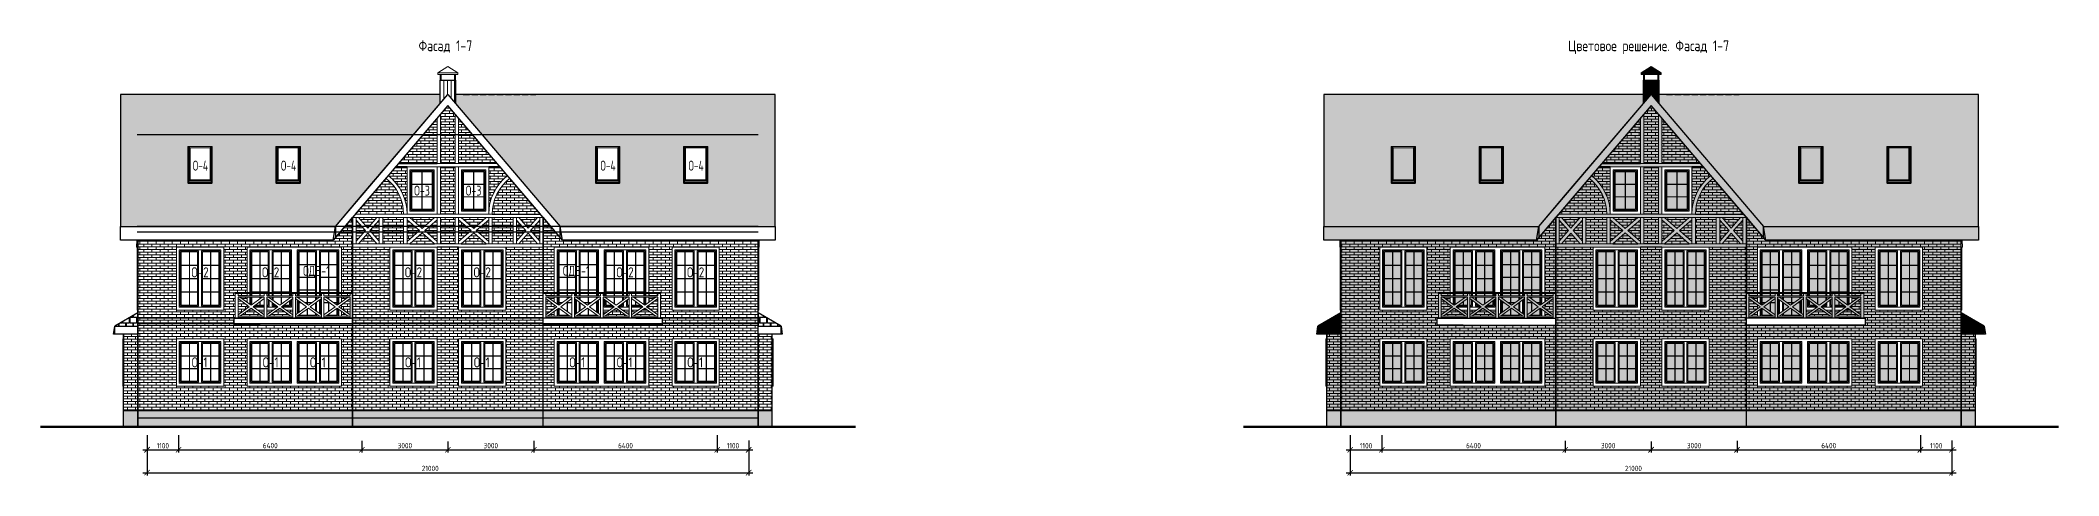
# Model space of a CAD drawing. Header units: millimetres. Extents: x -56498 to 234605, y -296269 to -29969.
# Drawn here: x 158259 to 228709, y -137920 to -122723 of the extents above; entities that cross this region are included whole.
import ezdxf
from ezdxf.enums import TextEntityAlignment as Align

# ---------------------------------------------------------------- set-up
doc = ezdxf.new("R2010")
doc.units = ezdxf.units.MM
doc.header["$LTSCALE"] = 100
doc.header["$PDMODE"] = 35
for name, color, linetype, lineweight in [('0.3', 7, 'Continuous', 30), ('0.5', 7, 'Continuous', 50), ('Примітки 0.09', 200, 'Continuous', 9), ('Розміри 0.09', 5, 'Continuous', 9), ('Тонкі 0.18', 142, 'Continuous', 18), ('Штрихування 0.09', 253, 'Continuous', 9)]:
    doc.layers.add(name, color=color, linetype=linetype, lineweight=lineweight)
doc.layers.add('ViewPorts', color=240, linetype='Continuous', plot=False)
doc.styles.add('GOST 2.304', font='CS_Gost2304.shx')
doc.styles.add('SPDS', font='SPDS.shx', dxfattribs={"width": 0.9})
doc.dimstyles.new('SPDS', dxfattribs={"dimscale": 100, "dimtxt": 2.5, "dimasz": 2.5, "dimexe": 1.25, "dimexo": 0.625, "dimtad": 1, "dimrnd": 0.001, "dimtxsty": 'GOST 2.304', "dimblk": 'ARCHTICK', "dimcen": 2.5, "dimdle": 2, "dimadec": 0, "dimazin": 2, "dimtfac": 0.75, "dimtmove": 1, "dimatfit": 3, "dimfxl": 0, "dimtolj": 1, "dimarcsym": 0})
pattern_1 = [(0, (15, 0), (125, 200), [220, -30]), (0, (15, 15), (125, 200), [220, -30]), (90, (235, 0), (-125, 200), [200, -200]), (90, (265, 0), (-125, 200), [200, -200])]
pattern_2 = [(30, (0, 0), (-500, 866.0254), [200, -800]), (30, (635.5, 459.3), (-500, 866.0254), [180, -820]), (30, (632.8, 503.9), (-500, 866.0254), [160, -840]), (30, (171.8, 422.5), (-500, 866.0254), [120, -40, 80, -760]), (30, (-150, 259.8), (-500, 866.0254), [60, -840, 60, -40]), (30, (169.1, 467.1), (-500, 866.0254), [200, -800]), (30, (626.7, 754.4), (-500, 866.0254), [140, -860]), (30, (131.1, 653), (-500, 866.0254), [140, -40, 260, -560]), (30, (128.4, 697.7), (-500, 866.0254), [240, -40, 60, -40, 40, -580]), (30, (-42.9, 714.3), (-500, 866.0254), [100, -900]), (30, (-62.9, 748.9), (-500, 866.0254), [120, -880]), (30, (100.3, 866.2), (-500, 866.0254), [100, -900]), (30, (-256.1, 683.5), (-500, 866.0254), [100, -900]), (30, (80.3, 900.9), (-500, 866.0254), [120, -880]), (30, (-310.7, 698.2), (-500, 866.0254), [120, -880]), (30, (-202.2, 830.1), (-500, 866.0254), [240, -240, 80, -40, 120, -280]), (30, (-222.2, 864.8), (-500, 866.0254), [240, -240, 240, -280]), (30, (-480, 831.4), (-500, 866.0254), [200, -800]), (120, (0, 0), (-866.0254, -500), [300, -540, 120, -40]), (120, (173.2, 100), (-866.0254, -500), [160, -600, 200, -40]), (120, (207.8, 120), (-866.0254, -500), [160, -600, 60, -40, 100, -40]), (120, (134.4, 447.1), (-866.0254, -500), [60, -940]), (120, (169.1, 467.1), (-866.0254, -500), [60, -940]), (120, (93.7, 677.7), (-866.0254, -500), [100, -900]), (120, (128.4, 697.7), (-866.0254, -500), [100, -900]), (120, (390.3, 363.9), (-866.0254, -500), [160, -460, 340, -40]), (120, (342.3, 567.1), (-866.0254, -500), [180, -820]), (120, (376.9, 587.1), (-866.0254, -500), [180, -820]), (120, (355.7, 343.9), (-866.0254, -500), [160, -440, 100, -40, 220, -40]), (120, (178.9, 1050.1), (-866.0254, -500), [180, -820]), (120, (193.5, 1104.8), (-866.0254, -500), [160, -840]), (120, (598.2, 483.9), (-866.0254, -500), [80, -920]), (120, (632.8, 503.9), (-866.0254, -500), [80, -340, 280, -300]), (120, (457.5, 887.7), (-866.0254, -500), [280, -720]), (120, (592.1, 734.4), (-866.0254, -500), [160, -840]), (120, (626.7, 754.4), (-866.0254, -500), [160, -840]), (120, (771.4, 583.9), (-866.0254, -500), [180, -560, 220, -40]), (75, (-300, 519.6), (-500, 866.0253), [169.7056, -1244.508]), (75, (-118.04, 324.45), (-500, 866.0253), [169.7056, -1244.508]), (75, (-73.4, 327.1), (-500, 866.0253), [169.7056, -1244.508]), (75, (90.5, 283.2), (-500, 866.0253), [169.7056, -1244.508]), (75, (127.85, 258.56), (-500, 866.0253), [169.7056, -1244.058]), (75, (568.9, 374.64), (-500, 866.0253), [113.137, -1301.0765]), (75, (592.8, 573.2), (-500, 866.0253), [141.4213, -1272.7922]), (75, (555.5, 597.85), (-500, 866.0253), [141.4213, -1272.7922]), (75, (492.1, 907.65), (-500, 866.0253), [254.5584, -1159.655]), (75, (546.74, 893), (-500, 866.0253), [84.853, -1329.3607]), (75, (613.54, 377.3), (-500, 866.0253), [84.853, -1329.3607]), (75, (78.4, 784.26), (-500, 866.0253), [84.853, -1329.3607]), (75, (41.05, 808.9), (-500, 866.0253), [56.5685, -1357.645]), (165, (-87.5, 711.6), (-866.0253, -500), [84.853, -1329.3607]), (165, (-62.9, 748.9), (-866.0253, -500), [113.137, -1301.0765]), (345, (421.4, 1190.14), (866.0253, 500), [141.4213, -1272.7922]), (345, (-73.4, 327.1), (866.0253, 500), [169.7056, -1244.508]), (345, (-98.04, 289.8), (866.0253, 500), [197.9898, -1216.2237]), (345, (-420, 727.46), (866.0253, 500), [113.137, -1301.0765]), (236.56505, (355.7, 343.92), (-866.0254, -500), [268.33, -1967.738]), (236.56505, (375.7, 309.3), (-866.0254, -500), [268.33, -1967.738]), (183.43495, (101.77, 543.73), (-866.0254, -500), [134.16, -44.72, 223.61, -1833.578]), (183.43495, (104.45, 499.1), (-866.0254, -500), [134.16, -44.72, 223.61, -1833.578]), (183.43495, (588.9, 340), (-866.0254, -500), [178.8854, -2057.1826]), (183.43495, (568.9, 374.64), (-866.0254, -500), [178.8854, -2057.1826]), (183.43495, (558.2, 553.2), (-866.0254, -500), [178.8854, -2057.1826]), (183.43495, (555.5, 597.85), (-866.0254, -500), [178.8854, -2057.1826]), (93.43495, (-76.8, 533), (-500, 866.0254), [178.8854, -2057.1826]), (93.43495, (-32.15, 535.7), (-500, 866.0254), [178.8854, -2057.1826]), (93.43495, (221.58, 936.2), (-500, 866.0254), [134.16, -2101.908]), (93.43495, (139.1, 519.1), (-500, 866.0254), [134.16, -2101.908]), (93.43495, (101.77, 543.73), (-500, 866.0254), [134.16, -2101.908]), (93.43495, (184.26, 960.86), (-500, 866.0254), [89.4427, -2146.6253]), (326.56505, (186.94, 916.2), (500, -866.0254), [178.8854, -2057.1826]), (326.56505, (221.58, 936.2), (500, -866.0254), [178.8854, -2057.1826])]

msp = doc.modelspace()

# ---------------------------------------------------------------- texts
at = {"layer": 'Примітки 0.09', "ltscale": 0.75, "style": 'SPDS'}
for s, p in [('Фасад 1-7', (172398.027, -123100.895)), ('Цветовое решение. Фасад 1-7', (214398.027, -123100.895))]:
    msp.add_text(s, height=375, dxfattribs=at).set_placement(p, align=Align.CENTER)
at = {"layer": 'Примітки 0.09', "style": 'SPDS'}
for s, width, p in [('О-4', 0.85, (163847.18, -127272.684)), ('О-4', 0.85, (166922.206, -127272.684)), ('О-4', 0.85, (178072.196, -127272.684)), ('О-4', 0.85, (181147.155, -127272.684)), ('О-3', 0.9, (171581.436, -128143.094)), ('О-3', 0.9, (173381.465, -128143.094)), ('ОДБ-1 ', 0.9, (167975.959, -130945.192)), ('ОДБ-1 ', 0.9, (177045.961, -130945.192))]:
    msp.add_text(s, height=350, dxfattribs=dict(at, width=width)).set_placement(p, align=Align.CENTER)
for s, p in [('О-2', (163831.452, -130996.37)), ('О-2', (166296.454, -130996.37)), ('О-2', (171281.443, -130996.37)), ('О-2', (173681.457, -130996.37)), ('О-2', (178666.372, -130996.37)), ('О-2', (181131.374, -130996.37)), ('О-1', (163816.049, -134139.862)), ('О-1', (166297.065, -134139.862)), ('О-1', (167945.797, -134139.862)), ('О-1', (171266.03, -134139.862)), ('О-1', (173666.006, -134139.862)), ('О-1', (177001.001, -134139.862)), ('О-1', (178650.996, -134139.862)), ('О-1', (181116.028, -134139.862))]:
    msp.add_text(s, height=350, dxfattribs=at).set_placement(p, align=Align.CENTER)

# ---------------------------------------------------------------- blocks, each defined once
blk = doc.blocks.new('_ArchTick')
at = {"color": 0, "linetype": 'ByBlock', "const_width": 0.15}
blk.add_lwpolyline([(-0.5, -0.5), (0.5, 0.5)], dxfattribs=at)
blk = doc.blocks.new('*D12')
at = {"layer": 'Defpoints', "color": 0, "transparency": 16777216}
for p in [(161984, -136461), (163084, -136461), (163084, -137017)]:
    blk.add_point(p, dxfattribs=at)
at = {"layer": 'Розміри 0.09', "color": 0, "lineweight": -2, "transparency": 16777216}
for p, q in [((161984, -136508), (161984, -137110)), ((163084, -136508), (163084, -137110)), ((161834, -137017), (163234, -137017))]:
    blk.add_line(p, q, dxfattribs=at)
at = {"layer": 'Розміри 0.09', "color": 0, "lineweight": -2, "transparency": 16777216, "xscale": 187.5, "yscale": 187.5, "zscale": 187.5, "rotation": 180}
blk.add_blockref('_ArchTick', (161984, -137017), dxfattribs=at)
at = {"layer": 'Розміри 0.09', "color": 0, "lineweight": -2, "transparency": 16777216, "xscale": 187.5, "yscale": 187.5, "zscale": 187.5}
blk.add_blockref('_ArchTick', (163084, -137017), dxfattribs=at)
at = {"layer": 'Розміри 0.09', "color": 0, "transparency": 16777216, "insert": (162534, -136876), "char_height": 187.5, "attachment_point": 5, "style": 'GOST 2.304'}
blk.add_mtext('\\A1;1100', dxfattribs=at)
blk = doc.blocks.new('*D13')
at = {"layer": 'Defpoints', "color": 0, "transparency": 16777216}
for p in [(163084, -136461), (169484, -136660), (169484, -137017)]:
    blk.add_point(p, dxfattribs=at)
at = {"layer": 'Розміри 0.09', "color": 0, "lineweight": -2, "transparency": 16777216}
for p, q in [((163084, -136508), (163084, -137110)), ((162934, -137017), (169634, -137017)), ((169484, -136707), (169484, -137110))]:
    blk.add_line(p, q, dxfattribs=at)
at = {"layer": 'Розміри 0.09', "color": 0, "lineweight": -2, "transparency": 16777216, "xscale": 187.5, "yscale": 187.5, "zscale": 187.5, "rotation": 180}
blk.add_blockref('_ArchTick', (163084, -137017), dxfattribs=at)
at = {"layer": 'Розміри 0.09', "color": 0, "lineweight": -2, "transparency": 16777216, "xscale": 187.5, "yscale": 187.5, "zscale": 187.5}
blk.add_blockref('_ArchTick', (169484, -137017), dxfattribs=at)
at = {"layer": 'Розміри 0.09', "color": 0, "transparency": 16777216, "insert": (166284, -136871), "char_height": 187.5, "attachment_point": 5, "style": 'GOST 2.304'}
blk.add_mtext('\\A1;6400', dxfattribs=at)
blk = doc.blocks.new('*D14')
at = {"layer": 'Defpoints', "color": 0, "transparency": 16777216}
for p in [(169484, -136660), (172484, -136679), (172484, -137017)]:
    blk.add_point(p, dxfattribs=at)
at = {"layer": 'Розміри 0.09', "color": 0, "lineweight": -2, "transparency": 16777216}
for p, q in [((169334, -137017), (172634, -137017)), ((169484, -136707), (169484, -137110)), ((172484, -136726), (172484, -137110))]:
    blk.add_line(p, q, dxfattribs=at)
at = {"layer": 'Розміри 0.09', "color": 0, "lineweight": -2, "transparency": 16777216, "xscale": 187.5, "yscale": 187.5, "zscale": 187.5, "rotation": 180}
blk.add_blockref('_ArchTick', (169484, -137017), dxfattribs=at)
at = {"layer": 'Розміри 0.09', "color": 0, "lineweight": -2, "transparency": 16777216, "xscale": 187.5, "yscale": 187.5, "zscale": 187.5}
blk.add_blockref('_ArchTick', (172484, -137017), dxfattribs=at)
at = {"layer": 'Розміри 0.09', "color": 0, "transparency": 16777216, "insert": (170984, -136872), "char_height": 187.5, "attachment_point": 5, "style": 'GOST 2.304'}
blk.add_mtext('\\A1;3000', dxfattribs=at)
blk = doc.blocks.new('*D15')
at = {"layer": 'Defpoints', "color": 0, "transparency": 16777216}
for p in [(175484, -136660), (172484, -136679), (175484, -137017)]:
    blk.add_point(p, dxfattribs=at)
at = {"layer": 'Розміри 0.09', "color": 0, "lineweight": -2, "transparency": 16777216}
for p, q in [((172334, -137017), (175634, -137017)), ((172484, -136726), (172484, -137110)), ((175484, -136707), (175484, -137110))]:
    blk.add_line(p, q, dxfattribs=at)
at = {"layer": 'Розміри 0.09', "color": 0, "lineweight": -2, "transparency": 16777216, "xscale": 187.5, "yscale": 187.5, "zscale": 187.5, "rotation": 180}
blk.add_blockref('_ArchTick', (172484, -137017), dxfattribs=at)
at = {"layer": 'Розміри 0.09', "color": 0, "lineweight": -2, "transparency": 16777216, "xscale": 187.5, "yscale": 187.5, "zscale": 187.5}
blk.add_blockref('_ArchTick', (175484, -137017), dxfattribs=at)
at = {"layer": 'Розміри 0.09', "color": 0, "transparency": 16777216, "insert": (173984, -136872), "char_height": 187.5, "attachment_point": 5, "style": 'GOST 2.304'}
blk.add_mtext('\\A1;3000', dxfattribs=at)
blk = doc.blocks.new('*D16')
at = {"layer": 'Defpoints', "color": 0, "transparency": 16777216}
for p in [(175484, -136660), (181884, -136461), (181884, -137017)]:
    blk.add_point(p, dxfattribs=at)
at = {"layer": 'Розміри 0.09', "color": 0, "lineweight": -2, "transparency": 16777216}
for p, q in [((181884, -136508), (181884, -137110)), ((175334, -137017), (182034, -137017)), ((175484, -136707), (175484, -137110))]:
    blk.add_line(p, q, dxfattribs=at)
at = {"layer": 'Розміри 0.09', "color": 0, "lineweight": -2, "transparency": 16777216, "xscale": 187.5, "yscale": 187.5, "zscale": 187.5, "rotation": 180}
blk.add_blockref('_ArchTick', (175484, -137017), dxfattribs=at)
at = {"layer": 'Розміри 0.09', "color": 0, "lineweight": -2, "transparency": 16777216, "xscale": 187.5, "yscale": 187.5, "zscale": 187.5}
blk.add_blockref('_ArchTick', (181884, -137017), dxfattribs=at)
at = {"layer": 'Розміри 0.09', "color": 0, "transparency": 16777216, "insert": (178684, -136871), "char_height": 187.5, "attachment_point": 5, "style": 'GOST 2.304'}
blk.add_mtext('\\A1;6400', dxfattribs=at)
blk = doc.blocks.new('*D17')
at = {"layer": 'Defpoints', "color": 0, "transparency": 16777216}
for p in [(181884, -136461), (182984, -136652), (182984, -137017)]:
    blk.add_point(p, dxfattribs=at)
at = {"layer": 'Розміри 0.09', "color": 0, "lineweight": -2, "transparency": 16777216}
for p, q in [((181884, -136508), (181884, -137110)), ((181734, -137017), (183134, -137017)), ((182984, -136699), (182984, -137110))]:
    blk.add_line(p, q, dxfattribs=at)
at = {"layer": 'Розміри 0.09', "color": 0, "lineweight": -2, "transparency": 16777216, "xscale": 187.5, "yscale": 187.5, "zscale": 187.5, "rotation": 180}
blk.add_blockref('_ArchTick', (181884, -137017), dxfattribs=at)
at = {"layer": 'Розміри 0.09', "color": 0, "lineweight": -2, "transparency": 16777216, "xscale": 187.5, "yscale": 187.5, "zscale": 187.5}
blk.add_blockref('_ArchTick', (182984, -137017), dxfattribs=at)
at = {"layer": 'Розміри 0.09', "color": 0, "transparency": 16777216, "insert": (182434, -136876), "char_height": 187.5, "attachment_point": 5, "style": 'GOST 2.304'}
blk.add_mtext('\\A1;1100', dxfattribs=at)
blk = doc.blocks.new('*D18')
at = {"layer": 'Defpoints', "color": 0, "transparency": 16777216}
for p in [(161984, -137017), (182984, -137017), (182984, -137817)]:
    blk.add_point(p, dxfattribs=at)
at = {"layer": 'Розміри 0.09', "color": 0, "lineweight": -2, "transparency": 16777216}
for p, q in [((161984, -137063), (161984, -137910)), ((182984, -137063), (182984, -137910)), ((161834, -137817), (183134, -137817))]:
    blk.add_line(p, q, dxfattribs=at)
at = {"layer": 'Розміри 0.09', "color": 0, "lineweight": -2, "transparency": 16777216, "xscale": 187.5, "yscale": 187.5, "zscale": 187.5, "rotation": 180}
blk.add_blockref('_ArchTick', (161984, -137817), dxfattribs=at)
at = {"layer": 'Розміри 0.09', "color": 0, "lineweight": -2, "transparency": 16777216, "xscale": 187.5, "yscale": 187.5, "zscale": 187.5}
blk.add_blockref('_ArchTick', (182984, -137817), dxfattribs=at)
at = {"layer": 'Розміри 0.09', "color": 0, "transparency": 16777216, "insert": (171868, -137669), "char_height": 187.5, "attachment_point": 5, "style": 'GOST 2.304'}
blk.add_mtext('\\A1;21000', dxfattribs=at)
blk = doc.blocks.new('*D301')
at = {"layer": 'Defpoints', "color": 0, "transparency": 16777216}
for p in [(203984, -136461), (205084, -136461), (205084, -137017)]:
    blk.add_point(p, dxfattribs=at)
at = {"layer": 'Розміри 0.09', "color": 0, "lineweight": -2, "transparency": 16777216}
for p, q in [((203984, -136508), (203984, -137110)), ((205084, -136508), (205084, -137110)), ((203834, -137017), (205234, -137017))]:
    blk.add_line(p, q, dxfattribs=at)
at = {"layer": 'Розміри 0.09', "color": 0, "lineweight": -2, "transparency": 16777216, "xscale": 187.5, "yscale": 187.5, "zscale": 187.5, "rotation": 180}
blk.add_blockref('_ArchTick', (203984, -137017), dxfattribs=at)
at = {"layer": 'Розміри 0.09', "color": 0, "lineweight": -2, "transparency": 16777216, "xscale": 187.5, "yscale": 187.5, "zscale": 187.5}
blk.add_blockref('_ArchTick', (205084, -137017), dxfattribs=at)
at = {"layer": 'Розміри 0.09', "color": 0, "transparency": 16777216, "insert": (204534, -136876), "char_height": 187.5, "attachment_point": 5, "style": 'GOST 2.304'}
blk.add_mtext('\\A1;1100', dxfattribs=at)
blk = doc.blocks.new('*D302')
at = {"layer": 'Defpoints', "color": 0, "transparency": 16777216}
for p in [(205084, -136461), (211484, -136660), (211484, -137017)]:
    blk.add_point(p, dxfattribs=at)
at = {"layer": 'Розміри 0.09', "color": 0, "lineweight": -2, "transparency": 16777216}
for p, q in [((205084, -136508), (205084, -137110)), ((204934, -137017), (211634, -137017)), ((211484, -136707), (211484, -137110))]:
    blk.add_line(p, q, dxfattribs=at)
at = {"layer": 'Розміри 0.09', "color": 0, "lineweight": -2, "transparency": 16777216, "xscale": 187.5, "yscale": 187.5, "zscale": 187.5, "rotation": 180}
blk.add_blockref('_ArchTick', (205084, -137017), dxfattribs=at)
at = {"layer": 'Розміри 0.09', "color": 0, "lineweight": -2, "transparency": 16777216, "xscale": 187.5, "yscale": 187.5, "zscale": 187.5}
blk.add_blockref('_ArchTick', (211484, -137017), dxfattribs=at)
at = {"layer": 'Розміри 0.09', "color": 0, "transparency": 16777216, "insert": (208284, -136871), "char_height": 187.5, "attachment_point": 5, "style": 'GOST 2.304'}
blk.add_mtext('\\A1;6400', dxfattribs=at)
blk = doc.blocks.new('*D303')
at = {"layer": 'Defpoints', "color": 0, "transparency": 16777216}
for p in [(211484, -136660), (214484, -136679), (214484, -137017)]:
    blk.add_point(p, dxfattribs=at)
at = {"layer": 'Розміри 0.09', "color": 0, "lineweight": -2, "transparency": 16777216}
for p, q in [((211334, -137017), (214634, -137017)), ((211484, -136707), (211484, -137110)), ((214484, -136726), (214484, -137110))]:
    blk.add_line(p, q, dxfattribs=at)
at = {"layer": 'Розміри 0.09', "color": 0, "lineweight": -2, "transparency": 16777216, "xscale": 187.5, "yscale": 187.5, "zscale": 187.5, "rotation": 180}
blk.add_blockref('_ArchTick', (211484, -137017), dxfattribs=at)
at = {"layer": 'Розміри 0.09', "color": 0, "lineweight": -2, "transparency": 16777216, "xscale": 187.5, "yscale": 187.5, "zscale": 187.5}
blk.add_blockref('_ArchTick', (214484, -137017), dxfattribs=at)
at = {"layer": 'Розміри 0.09', "color": 0, "transparency": 16777216, "insert": (212984, -136872), "char_height": 187.5, "attachment_point": 5, "style": 'GOST 2.304'}
blk.add_mtext('\\A1;3000', dxfattribs=at)
blk = doc.blocks.new('*D304')
at = {"layer": 'Defpoints', "color": 0, "transparency": 16777216}
for p in [(217484, -136660), (214484, -136679), (217484, -137017)]:
    blk.add_point(p, dxfattribs=at)
at = {"layer": 'Розміри 0.09', "color": 0, "lineweight": -2, "transparency": 16777216}
for p, q in [((214334, -137017), (217634, -137017)), ((214484, -136726), (214484, -137110)), ((217484, -136707), (217484, -137110))]:
    blk.add_line(p, q, dxfattribs=at)
at = {"layer": 'Розміри 0.09', "color": 0, "lineweight": -2, "transparency": 16777216, "xscale": 187.5, "yscale": 187.5, "zscale": 187.5, "rotation": 180}
blk.add_blockref('_ArchTick', (214484, -137017), dxfattribs=at)
at = {"layer": 'Розміри 0.09', "color": 0, "lineweight": -2, "transparency": 16777216, "xscale": 187.5, "yscale": 187.5, "zscale": 187.5}
blk.add_blockref('_ArchTick', (217484, -137017), dxfattribs=at)
at = {"layer": 'Розміри 0.09', "color": 0, "transparency": 16777216, "insert": (215984, -136872), "char_height": 187.5, "attachment_point": 5, "style": 'GOST 2.304'}
blk.add_mtext('\\A1;3000', dxfattribs=at)
blk = doc.blocks.new('*D305')
at = {"layer": 'Defpoints', "color": 0, "transparency": 16777216}
for p in [(217484, -136660), (223884, -136461), (223884, -137017)]:
    blk.add_point(p, dxfattribs=at)
at = {"layer": 'Розміри 0.09', "color": 0, "lineweight": -2, "transparency": 16777216}
for p, q in [((223884, -136508), (223884, -137110)), ((217334, -137017), (224034, -137017)), ((217484, -136707), (217484, -137110))]:
    blk.add_line(p, q, dxfattribs=at)
at = {"layer": 'Розміри 0.09', "color": 0, "lineweight": -2, "transparency": 16777216, "xscale": 187.5, "yscale": 187.5, "zscale": 187.5, "rotation": 180}
blk.add_blockref('_ArchTick', (217484, -137017), dxfattribs=at)
at = {"layer": 'Розміри 0.09', "color": 0, "lineweight": -2, "transparency": 16777216, "xscale": 187.5, "yscale": 187.5, "zscale": 187.5}
blk.add_blockref('_ArchTick', (223884, -137017), dxfattribs=at)
at = {"layer": 'Розміри 0.09', "color": 0, "transparency": 16777216, "insert": (220684, -136871), "char_height": 187.5, "attachment_point": 5, "style": 'GOST 2.304'}
blk.add_mtext('\\A1;6400', dxfattribs=at)
blk = doc.blocks.new('*D306')
at = {"layer": 'Defpoints', "color": 0, "transparency": 16777216}
for p in [(223884, -136461), (224984, -136652), (224984, -137017)]:
    blk.add_point(p, dxfattribs=at)
at = {"layer": 'Розміри 0.09', "color": 0, "lineweight": -2, "transparency": 16777216}
for p, q in [((223884, -136508), (223884, -137110)), ((223734, -137017), (225134, -137017)), ((224984, -136699), (224984, -137110))]:
    blk.add_line(p, q, dxfattribs=at)
at = {"layer": 'Розміри 0.09', "color": 0, "lineweight": -2, "transparency": 16777216, "xscale": 187.5, "yscale": 187.5, "zscale": 187.5, "rotation": 180}
blk.add_blockref('_ArchTick', (223884, -137017), dxfattribs=at)
at = {"layer": 'Розміри 0.09', "color": 0, "lineweight": -2, "transparency": 16777216, "xscale": 187.5, "yscale": 187.5, "zscale": 187.5}
blk.add_blockref('_ArchTick', (224984, -137017), dxfattribs=at)
at = {"layer": 'Розміри 0.09', "color": 0, "transparency": 16777216, "insert": (224434, -136876), "char_height": 187.5, "attachment_point": 5, "style": 'GOST 2.304'}
blk.add_mtext('\\A1;1100', dxfattribs=at)
blk = doc.blocks.new('*D307')
at = {"layer": 'Defpoints', "color": 0, "transparency": 16777216}
for p in [(203984, -137017), (224984, -137017), (224984, -137817)]:
    blk.add_point(p, dxfattribs=at)
at = {"layer": 'Розміри 0.09', "color": 0, "lineweight": -2, "transparency": 16777216}
for p, q in [((203984, -137063), (203984, -137910)), ((224984, -137063), (224984, -137910)), ((203834, -137817), (225134, -137817))]:
    blk.add_line(p, q, dxfattribs=at)
at = {"layer": 'Розміри 0.09', "color": 0, "lineweight": -2, "transparency": 16777216, "xscale": 187.5, "yscale": 187.5, "zscale": 187.5, "rotation": 180}
blk.add_blockref('_ArchTick', (203984, -137817), dxfattribs=at)
at = {"layer": 'Розміри 0.09', "color": 0, "lineweight": -2, "transparency": 16777216, "xscale": 187.5, "yscale": 187.5, "zscale": 187.5}
blk.add_blockref('_ArchTick', (224984, -137817), dxfattribs=at)
at = {"layer": 'Розміри 0.09', "color": 0, "transparency": 16777216, "insert": (213868, -137669), "char_height": 187.5, "attachment_point": 5, "style": 'GOST 2.304'}
blk.add_mtext('\\A1;21000', dxfattribs=at)

# ---------------------------------------------------------------- dimensions: what is measured, and where the dimension line sits
at = {"layer": 'Розміри 0.09'}
for base, p1, p2, picture, middle in [((163084.165, -137016.577), (161984.165, -136460.639), (163084.165, -136460.639), '*D12', (162534.165, -136875.952)), ((169484.165, -137016.577), (163084.165, -136460.639), (169484.165, -136659.838), '*D13', (166284.165, -136870.526)), ((172484.165, -137016.577), (169484.165, -136659.838), (172484.165, -136678.796), '*D14', (170984.165, -136872.068)), ((175484.165, -137016.577), (172484.165, -136678.796), (175484.165, -136659.838), '*D15', (173984.165, -136872.068)), ((181884.165, -137016.577), (175484.165, -136659.838), (181884.165, -136460.639), '*D16', (178684.165, -136870.526)), ((182984.165, -137016.577), (181884.165, -136460.639), (182984.165, -136651.853), '*D17', (182434.165, -136875.952)), ((205084.165, -137016.577), (203984.165, -136460.639), (205084.165, -136460.639), '*D301', (204534.165, -136875.952)), ((211484.165, -137016.577), (205084.165, -136460.639), (211484.165, -136659.838), '*D302', (208284.165, -136870.526)), ((214484.165, -137016.577), (211484.165, -136659.838), (214484.165, -136678.796), '*D303', (212984.165, -136872.068)), ((217484.165, -137016.577), (214484.165, -136678.796), (217484.165, -136659.838), '*D304', (215984.165, -136872.068)), ((223884.165, -137016.577), (217484.165, -136659.838), (223884.165, -136460.639), '*D305', (220684.165, -136870.526)), ((224984.165, -137016.577), (223884.165, -136460.639), (224984.165, -136651.853), '*D306', (224434.165, -136875.952))]:
    dim = msp.add_linear_dim(base=base, p1=p1, p2=p2, dimstyle='SPDS', override={"dimscale": 75, "dimlfac": 1, "dimtxsty": 'GOST 2.304', "dimblk1": 'ArchTick', "dimblk2": 'ArchTick', "dimsah": 1, "dimtolj": 1}, dxfattribs=at)
    dim.commit()
    dim.dimension.update_dxf_attribs({"geometry": picture, "text_midpoint": middle})
for base, p1, p2, picture, middle in [((182984.165, -137816.577), (161984.165, -137016.577), (182984.165, -137016.577), '*D18', (171868.29, -137816.577)), ((224984.165, -137816.577), (203984.165, -137016.577), (224984.165, -137016.577), '*D307', (213868.29, -137816.577))]:
    dim = msp.add_linear_dim(base=base, p1=p1, p2=p2, dimstyle='SPDS', override={"dimscale": 75, "dimlfac": 1, "dimtxsty": 'GOST 2.304', "dimblk1": 'ArchTick', "dimblk2": 'ArchTick', "dimsah": 1, "dimtolj": 1}, dxfattribs=at)
    dim.commit()
    dim.dimension.update_dxf_attribs({"geometry": picture, "text_midpoint": middle, "dimtype": 160})

# ---------------------------------------------------------------- hatches: boundary and pattern name
at = {"layer": 'Тонкі 0.18', "ltscale": 0.75, "true_color": 0xa64f21}
h = msp.add_hatch(color=34, dxfattribs=at)
h.paths.add_polyline_path([(208484.132, -126486.868), (208482.181, -126487.889), (208482.181, -126424.836), (208909.171, -126424.836), (208909.171, -124616.629), (205834.182, -124616.629), (205834.182, -126424.836), (206261.127, -126424.836), (206261.127, -126487.889), (206259.177, -126486.866), (206259.177, -127679.927), (206259.177, -127723.222), (205834.182, -127723.222), (205834.182, -129216.656), (208909.171, -129216.656), (208909.171, -127723.222), (208484.132, -127723.222), (208484.132, -127679.927)])
h.paths.add_polyline_path([(205834.182, -124616.629), (203059.171, -124616.629), (203059.171, -129216.656), (205834.182, -129216.656), (205834.182, -127723.222), (205409.166, -127723.222), (205409.166, -127679.927), (205409.166, -126486.846), (205407.162, -126487.889), (205407.162, -126424.836), (205834.182, -126424.836)])
h.paths.add_polyline_path([(214214.128, -124933.064), (214214.128, -124616.629), (208909.171, -124616.629), (208909.171, -126424.836), (209336.161, -126424.836), (209336.161, -126487.889), (209334.135, -126486.846), (209334.135, -127679.927), (209334.135, -127723.222), (208909.171, -127723.222), (208909.171, -129216.656), (210559.166, -129216.656), (211496.961, -128117.534)])
for points in [[(214754.128, -124116.629), (214714.128, -124116.629), (214214.128, -124116.629), (214214.128, -124933.064), (214484.128, -124616.629), (214754.128, -124933.061)], [(203659.171, -132233.462), (202854.361, -132698.082), (203659.171, -132698.082)], [(225309.139, -132233.462), (225309.139, -132698.082), (226113.971, -132698.082)]]:
    msp.add_hatch(color=34, dxfattribs=at).paths.add_polyline_path(points)
h = msp.add_hatch(color=34, dxfattribs=at)
h.paths.add_polyline_path([(225909.124, -124616.629), (223134.12, -124616.629), (223134.12, -126424.836), (223561.11, -126424.836), (223561.11, -126487.889), (223559.159, -126486.866), (223559.159, -127679.927), (223559.159, -127710.766), (223549.104, -127710.766), (223549.104, -127723.222), (223134.12, -127723.222), (223134.12, -129216.656), (225909.124, -129216.656)])
h.paths.add_polyline_path([(223134.12, -124616.629), (220059.161, -124616.629), (220059.161, -126424.836), (220486.151, -126424.836), (220486.151, -126487.889), (220484.125, -126486.846), (220484.125, -127679.927), (220484.125, -127710.766), (220474.145, -127710.766), (220474.145, -127723.222), (220059.161, -127723.222), (220059.161, -129216.656), (223134.12, -129216.656), (223134.12, -127723.222), (222719.135, -127723.222), (222719.135, -127710.766), (222709.155, -127710.766), (222709.155, -127679.927), (222709.155, -126486.846), (222707.129, -126487.889), (222707.129, -126424.836), (223134.12, -126424.836)])
h.paths.add_polyline_path([(220059.161, -124616.629), (214754.128, -124616.629), (214754.128, -124933.061), (218409.166, -129216.656), (220059.161, -129216.656), (220059.161, -127723.222), (219644.176, -127723.222), (219644.176, -127710.766), (219634.122, -127710.766), (219634.122, -127679.927), (219634.122, -126486.866), (219632.171, -126487.889), (219632.171, -126424.836), (220059.161, -126424.836)])
at = {"layer": 'Тонкі 0.18', "ltscale": 0.75, "true_color": 0xf4ebd8}
h = msp.add_hatch(color=254, dxfattribs=at)
h.paths.add_polyline_path([(214859.156, -125441.308), (214859.156, -127021.625), (216207.583, -127021.625)])
h.paths.add_polyline_path([(214739.174, -125300.693), (214484.128, -125001.786), (214229.158, -125300.638), (214229.158, -127021.625), (214739.174, -127021.625)])
h.paths.add_polyline_path([(214109.176, -125441.277), (212760.711, -127021.625), (214109.176, -127021.625)])
h.paths.add_polyline_path([(214739.174, -127141.629), (214229.158, -127141.629), (214229.158, -128791.654), (214739.174, -128791.654)])
h = msp.add_hatch(color=254, dxfattribs=at)
h.paths.add_polyline_path([(211250.384, -128791.654), (212320.268, -127537.734), (212416.778, -127617.973), (212486.903, -127685.169), (212585.566, -127795.621), (212652.875, -127884.746), (212741.287, -128026.188), (212805.743, -128156.332), (212863.724, -128309.427), (212912.729, -128504.092), (212933.243, -128655.523), (212939.117, -128791.627)])
h.paths.add_polyline_path([(212398.269, -127446.34), (212658.277, -127141.621), (213059.117, -127141.621), (213059.117, -128791.654), (213054.942, -128672.568), (213040.906, -128543.479), (213021.619, -128436.569), (212958.86, -128216.503), (212890.478, -128053.494), (212763.46, -127833.682), (212663.897, -127701.98), (212567.3, -127595.791), (212483.081, -127516.329)])
h = msp.add_hatch(color=254, dxfattribs=at)
h.paths.add_polyline_path([(217717.863, -128791.654), (216647.979, -127537.734), (216551.468, -127617.973), (216481.344, -127685.169), (216382.681, -127795.621), (216315.372, -127884.746), (216226.96, -128026.188), (216162.504, -128156.332), (216104.523, -128309.427), (216055.518, -128504.092), (216035.004, -128655.523), (216029.129, -128791.627)])
h.paths.add_polyline_path([(216569.978, -127446.34), (216309.97, -127141.621), (215909.129, -127141.621), (215909.129, -128791.654), (215913.304, -128672.568), (215927.341, -128543.479), (215946.627, -128436.569), (216009.387, -128216.503), (216077.768, -128053.494), (216204.787, -127833.682), (216304.35, -127701.98), (216400.947, -127595.791), (216485.166, -127516.329)])
h = msp.add_hatch(color=254, dxfattribs=at)
h.paths.add_polyline_path([(207474.228, -131566.621), (207159.229, -131566.621), (207159.229, -131646.609), (207474.228, -131646.609)], flags=17)
h.paths.add_polyline_path([(207474.228, -131686.603), (207226.686, -131686.603), (207474.228, -131868.864)], flags=17)
h.paths.add_polyline_path([(207474.228, -131968.211), (207159.229, -131736.276), (207159.229, -132306.922), (207474.228, -132074.987)], flags=17)
h.paths.add_polyline_path([(207709.758, -132141.619), (207518.731, -132141.619), (207226.686, -132356.595), (208001.803, -132356.595)], flags=17)
h.paths.add_polyline_path([(208069.26, -132141.619), (207844.696, -132141.619), (208069.26, -132306.922)], flags=17)
h.paths.add_polyline_path([(208383.792, -132141.619), (208159.228, -132141.619), (208159.228, -132306.922)], flags=17)
h.paths.add_polyline_path([(208709.757, -132141.619), (208518.73, -132141.619), (208226.685, -132356.595), (209001.803, -132356.595)], flags=17)
h.paths.add_polyline_path([(209069.26, -132141.619), (208844.696, -132141.619), (209069.26, -132306.922)], flags=17)
h.paths.add_polyline_path([(207474.153, -129941.65), (209124.186, -129941.65), (210774.143, -129941.65), (210774.143, -131041.634), (211159.151, -131041.634), (211159.151, -129941.65), (211159.151, -129821.593), (211159.151, -128911.636), (211159.151, -128898.636), (210559.166, -129601.814), (210559.127, -129601.78), (210480.154, -129694.333), (203659.171, -129694.333), (203659.171, -131041.634), (205009.166, -131041.634), (205009.166, -129941.65), (206659.191, -129941.65), (206659.191, -131041.634), (207474.153, -131041.634)])
h.paths.add_polyline_path([(207474.153, -131041.634), (206659.191, -131041.634), (206659.191, -132141.619), (205009.166, -132141.619), (205009.166, -131041.634), (203659.171, -131041.634), (203659.171, -133966.634), (205009.166, -133966.634), (205009.166, -133141.618), (206659.191, -133141.618), (206659.191, -133966.634), (207474.153, -133966.634), (207474.153, -133141.618), (210774.143, -133141.618), (210774.143, -133966.634), (211159.151, -133966.634), (211159.151, -132666.595), (207009.206, -132666.595), (207009.206, -132416.598), (207059.206, -132416.598), (207059.206, -131566.621), (207049.226, -131566.621), (207049.226, -131526.627), (207474.153, -131526.627)])
h.paths.add_polyline_path([(211159.151, -133966.634), (210774.143, -133966.634), (210774.143, -134791.651), (207474.153, -134791.651), (207474.153, -133966.634), (206659.191, -133966.634), (206659.191, -134791.576), (206659.191, -134791.651), (205009.166, -134791.651), (205009.166, -133966.634), (203659.171, -133966.634), (203659.171, -135646.592), (211159.151, -135646.592)])
h.paths.add_polyline_path([(211159.151, -131041.634), (210774.143, -131041.634), (210774.143, -131526.627), (211159.151, -131526.627)])
h.paths.add_polyline_path([(211069.258, -131566.621), (210774.218, -131566.621), (210774.218, -131646.609), (211069.258, -131646.609)], flags=17)
h.paths.add_polyline_path([(211001.801, -131686.603), (210774.218, -131686.603), (210774.218, -131854.172)], flags=17)
h.paths.add_polyline_path([(211069.258, -131736.276), (210774.218, -131953.515), (210774.218, -132089.741), (211069.258, -132306.922)], flags=17)
h.paths.add_polyline_path([(210774.218, -132189.07), (210774.218, -132356.595), (211001.801, -132356.595)], flags=17)
h = msp.add_hatch(color=254, dxfattribs=at)
h.paths.add_polyline_path([(217689.124, -129001.829), (217364.445, -129366.652), (217689.124, -129731.4)])
h.paths.add_polyline_path([(217608.836, -128911.636), (216959.478, -128911.636), (217284.157, -129276.384)])
h.paths.add_polyline_path([(216879.115, -129001.829), (216879.115, -129731.4), (217203.794, -129366.652)])
h.paths.add_polyline_path([(217284.157, -129456.845), (216959.478, -129821.593), (217608.836, -129821.593)])
h.paths.add_polyline_path([(216759.133, -128911.636), (216029.111, -128911.636), (216029.111, -129821.593), (216759.133, -129821.593)])
h.paths.add_polyline_path([(215909.129, -128991.024), (215475.799, -129366.652), (215909.129, -129742.205)])
h.paths.add_polyline_path([(215384.18, -129446.04), (214950.775, -129821.593), (215817.511, -129821.593)])
h.paths.add_polyline_path([(214859.156, -128991.024), (214859.156, -129742.205), (215292.562, -129366.652)])
h.paths.add_polyline_path([(215817.511, -128911.636), (214950.775, -128911.636), (215384.18, -129287.189)])
h.paths.add_polyline_path([(214739.174, -128911.636), (214229.158, -128911.636), (214229.158, -129821.593), (214739.174, -129821.593)])
h.paths.add_polyline_path([(214109.176, -128991.024), (213675.77, -129366.652), (214109.176, -129742.205)])
h.paths.add_polyline_path([(214017.557, -128911.636), (213150.746, -128911.636), (213584.152, -129287.189)])
h.paths.add_polyline_path([(213492.533, -129366.652), (213059.127, -128991.024), (213059.127, -129742.205)])
h.paths.add_polyline_path([(213584.152, -129446.04), (213150.746, -129821.593), (214017.557, -129821.593)])
h.paths.add_polyline_path([(212939.146, -128911.636), (212209.124, -128911.636), (212209.124, -129821.593), (212939.146, -129821.593)])
h.paths.add_polyline_path([(212089.142, -129001.829), (211764.463, -129366.652), (212089.142, -129731.4)])
h.paths.add_polyline_path([(212008.854, -128911.636), (211359.496, -128911.636), (211684.175, -129276.384)])
h.paths.add_polyline_path([(211279.133, -129001.829), (211279.133, -129731.4), (211603.812, -129366.652)])
h.paths.add_polyline_path([(211684.175, -129456.845), (211359.496, -129821.593), (212008.854, -129821.593)])
h.paths.add_polyline_path([(214859.156, -129941.65), (214109.176, -129941.65), (214109.176, -131041.634), (214859.156, -131041.634)])
h.paths.add_polyline_path([(214859.156, -131041.634), (214109.176, -131041.634), (214109.176, -132141.619), (212459.143, -132141.619), (212459.143, -131041.634), (211159.151, -131041.634), (211159.151, -133966.634), (212459.143, -133966.634), (212459.143, -133141.618), (214109.176, -133141.618), (214109.176, -133966.634), (214859.156, -133966.634), (214859.156, -133141.618), (216509.114, -133141.618), (216509.114, -133966.634), (217809.181, -133966.634), (217809.181, -131041.634), (216509.114, -131041.634), (216509.114, -132141.619), (214859.156, -132141.619)])
h.paths.add_polyline_path([(217809.181, -129941.65), (216509.114, -129941.65), (216509.114, -131041.634), (217809.181, -131041.634)])
h.paths.add_polyline_path([(212459.143, -129941.65), (211159.151, -129941.65), (211159.151, -131041.634), (212459.143, -131041.634)])
h.paths.add_polyline_path([(217809.181, -133966.634), (216509.114, -133966.634), (216509.114, -134791.651), (214859.156, -134791.651), (214859.156, -133966.634), (214109.176, -133966.634), (214109.176, -134791.576), (214109.176, -134791.651), (212459.143, -134791.651), (212459.143, -133966.634), (211159.151, -133966.634), (211159.151, -135646.592), (217809.181, -135646.592)])
h = msp.add_hatch(color=254, dxfattribs=at)
h.paths.add_polyline_path([(218194.113, -131041.634), (217809.181, -131041.634), (217809.181, -131526.627), (218194.113, -131526.627)], flags=17)
h.paths.add_polyline_path([(218194.113, -131686.603), (217966.531, -131686.603), (218194.113, -131854.172)], flags=17)
h.paths.add_polyline_path([(218194.113, -131566.621), (217899.074, -131566.621), (217899.074, -131646.609), (218194.113, -131646.609)], flags=16)
h.paths.add_polyline_path([(218194.113, -131953.515), (217899.074, -131736.276), (217899.074, -132306.922), (218194.113, -132089.741)], flags=17)
h.paths.add_polyline_path([(218194.113, -132189.07), (217966.531, -132356.595), (218194.113, -132356.595)], flags=17)
h.paths.add_polyline_path([(221741.646, -131686.603), (221494.104, -131686.603), (221494.104, -131868.864)], flags=16)
h.paths.add_polyline_path([(220123.636, -132141.619), (219899.072, -132141.619), (219899.072, -132306.922)], flags=17)
h.paths.add_polyline_path([(220449.602, -132141.619), (220258.575, -132141.619), (219966.529, -132356.595), (220741.647, -132356.595)], flags=17)
h.paths.add_polyline_path([(221449.601, -132141.619), (221258.574, -132141.619), (220966.529, -132356.595), (221741.646, -132356.595)], flags=17)
h.paths.add_polyline_path([(221809.103, -131736.276), (221494.104, -131968.211), (221494.104, -132074.987), (221809.103, -132306.922)], flags=17)
h.paths.add_polyline_path([(225309.139, -129694.333), (218488.103, -129694.333), (218409.166, -129601.814), (217809.181, -128898.649), (217809.181, -128911.636), (217809.181, -129821.593), (217809.181, -129941.65), (217809.181, -131041.634), (218194.113, -131041.634), (218194.113, -129941.65), (219844.071, -129941.65), (221494.104, -129941.65), (221494.104, -131041.634), (222309.066, -131041.634), (222309.066, -129941.65), (223959.091, -129941.65), (223959.091, -131041.634), (225309.139, -131041.634)])
h.paths.add_polyline_path([(225309.139, -131041.634), (223959.091, -131041.634), (223959.091, -132141.619), (222309.066, -132141.619), (222309.066, -131041.634), (221494.104, -131041.634), (221494.104, -131526.627), (221919.106, -131526.627), (221919.106, -131566.621), (221909.126, -131566.621), (221909.126, -132416.598), (221959.126, -132416.598), (221959.126, -132666.595), (217809.181, -132666.595), (217809.181, -133966.634), (218194.113, -133966.634), (218194.113, -133141.618), (219844.146, -133141.618), (221494.104, -133141.618), (221494.104, -133966.634), (222309.141, -133966.634), (222309.141, -133141.618), (223959.173, -133141.618), (223959.173, -133966.634), (225309.139, -133966.634)])
h.paths.add_polyline_path([(225309.139, -133966.634), (223959.173, -133966.634), (223959.173, -134791.651), (222309.141, -134791.651), (222309.141, -133966.634), (221494.104, -133966.634), (221494.104, -134791.576), (221494.104, -134791.651), (218194.113, -134791.651), (218194.113, -133966.634), (217809.181, -133966.634), (217809.181, -135646.592), (225309.139, -135646.592)])
h.paths.add_polyline_path([(221809.103, -131566.621), (221494.104, -131566.621), (221494.104, -131646.609), (221809.103, -131646.609)], flags=16)
h.paths.add_polyline_path([(221741.646, -131686.603), (221494.104, -131686.603), (221494.104, -131868.864)], flags=17)
h.paths.add_polyline_path([(221809.103, -131736.276), (221494.104, -131968.211), (221494.104, -132074.987), (221809.103, -132306.922)], flags=16)
h.paths.add_polyline_path([(221449.601, -132141.619), (221258.574, -132141.619), (220966.529, -132356.595), (221741.646, -132356.595)], flags=17)
h.paths.add_polyline_path([(220899.072, -132141.619), (220899.072, -132306.922), (221123.636, -132141.619)], flags=17)
h.paths.add_polyline_path([(221258.567, -132141.619), (221258.574, -132141.619), (221354.088, -132071.31), (221449.601, -132141.619), (221449.608, -132141.619), (221741.646, -132356.595), (220966.529, -132356.595)], flags=17)
h.paths.add_polyline_path([(221421.545, -132021.637), (221809.103, -131736.276), (221809.103, -132306.922)], flags=17)
h.paths.add_polyline_path([(221494.104, -131868.864), (221494.104, -131686.603), (221741.646, -131686.603)], flags=17)
h.paths.add_polyline_path([(220809.104, -132141.619), (220584.54, -132141.619), (220809.104, -132306.922)], flags=17)
at = {"layer": 'Тонкі 0.18'}
for points in [[(167864.262, -131887.248), (167863.662, -131887.623), (167864.262, -131887.623), (167864.262, -131887.248)], [(177104.07, -131887.248), (177104.67, -131887.623), (177104.07, -131887.623), (177104.07, -131887.248)], [(209864.262, -131887.248), (209863.662, -131887.623), (209864.262, -131887.623), (209864.262, -131887.248)], [(219104.07, -131887.248), (219104.67, -131887.623), (219104.07, -131887.623), (219104.07, -131887.248)]]:
    msp.add_hatch(color=256, dxfattribs=at).paths.add_polyline_path(points, flags=0)
at = {"layer": 'Тонкі 0.18', "ltscale": 0.75, "true_color": 0xf4ebd8}
h = msp.add_hatch(color=254, dxfattribs=at)
h.paths.add_polyline_path([(203659.171, -132986.819), (203159.171, -132986.819), (203159.171, -133966.634), (203659.171, -133966.634)])
h.paths.add_polyline_path([(203659.171, -133966.634), (203159.171, -133966.634), (203159.171, -135646.592), (203659.171, -135646.592)])
h = msp.add_hatch(color=254, dxfattribs=at)
h.paths.add_polyline_path([(225809.101, -132986.819), (225309.139, -132986.819), (225309.139, -133966.634), (225809.101, -133966.634)])
h.paths.add_polyline_path([(225809.101, -133966.634), (225309.139, -133966.634), (225309.139, -135646.592), (225809.101, -135646.592)])
at = {"layer": 'Штрихування 0.09', "true_color": 0xa64517}
h = msp.add_hatch(color=34, dxfattribs=at)
h.paths.add_polyline_path([(214484.128, -123635.612), (214134.128, -123856.629), (214834.128, -123856.629)])
h.paths.add_polyline_path([(214834.128, -123856.629), (214134.128, -123856.629), (214134.128, -123916.629), (214834.128, -123916.629)])
h.paths.add_polyline_path([(214754.128, -123916.629), (214714.128, -123916.629), (214714.128, -124116.629), (214754.128, -124116.629)])
h.paths.add_polyline_path([(214254.128, -123916.629), (214214.128, -123916.629), (214214.128, -124116.629), (214254.128, -124116.629)])
at = {"layer": 'Штрихування 0.09', "ltscale": 0.75}
h = msp.add_hatch(dxfattribs=at)
h.set_pattern_fill('SQSHNGLE', color=256, scale=500, style=0, pattern_type=2)
h.set_pattern_definition(pattern_1)
h.paths.add_polyline_path([(166484.132, -126486.868), (166482.181, -126487.889), (166482.181, -126424.836), (166909.171, -126424.836), (166909.171, -124616.629), (163834.182, -124616.629), (163834.182, -126424.836), (164261.127, -126424.836), (164261.127, -126487.889), (164259.177, -126486.866), (164259.177, -127679.927), (164259.177, -127723.222), (163834.182, -127723.222), (163834.182, -129216.656), (166909.171, -129216.656), (166909.171, -127723.222), (166484.132, -127723.222), (166484.132, -127679.927)])
h.paths.add_polyline_path([(163834.182, -124616.629), (161059.171, -124616.629), (161059.171, -129216.656), (163834.182, -129216.656), (163834.182, -127723.222), (163409.166, -127723.222), (163409.166, -127679.927), (163409.166, -126486.846), (163407.162, -126487.889), (163407.162, -126424.836), (163834.182, -126424.836)])
h.paths.add_polyline_path([(172214.128, -124933.064), (172214.128, -124616.629), (166909.171, -124616.629), (166909.171, -126424.836), (167336.161, -126424.836), (167336.161, -126487.889), (167334.135, -126486.846), (167334.135, -127679.927), (167334.135, -127723.222), (166909.171, -127723.222), (166909.171, -129216.656), (168559.166, -129216.656), (169496.961, -128117.534)])
h = msp.add_hatch(dxfattribs=at)
h.set_pattern_fill('ANSI31', color=256, scale=40, angle=45, style=0)
h.paths.add_polyline_path([(172754.128, -124116.629), (172714.128, -124116.629), (172214.128, -124116.629), (172214.128, -124933.064), (172484.128, -124616.629), (172754.128, -124933.061)])
h = msp.add_hatch(dxfattribs=at)
h.set_pattern_fill('SQSHNGLE', color=256, scale=500, style=0, pattern_type=2)
h.set_pattern_definition(pattern_1)
h.paths.add_polyline_path([(183909.124, -124616.629), (181134.12, -124616.629), (181134.12, -126424.836), (181561.11, -126424.836), (181561.11, -126487.889), (181559.159, -126486.866), (181559.159, -127679.927), (181559.159, -127710.766), (181549.104, -127710.766), (181549.104, -127723.222), (181134.12, -127723.222), (181134.12, -129216.656), (183909.124, -129216.656)])
h.paths.add_polyline_path([(181134.12, -124616.629), (178059.161, -124616.629), (178059.161, -126424.836), (178486.151, -126424.836), (178486.151, -126487.889), (178484.125, -126486.846), (178484.125, -127679.927), (178484.125, -127710.766), (178474.145, -127710.766), (178474.145, -127723.222), (178059.161, -127723.222), (178059.161, -129216.656), (181134.12, -129216.656), (181134.12, -127723.222), (180719.135, -127723.222), (180719.135, -127710.766), (180709.155, -127710.766), (180709.155, -127679.927), (180709.155, -126486.846), (180707.129, -126487.889), (180707.129, -126424.836), (181134.12, -126424.836)])
h.paths.add_polyline_path([(178059.161, -124616.629), (172754.128, -124616.629), (172754.128, -124933.061), (176409.166, -129216.656), (178059.161, -129216.656), (178059.161, -127723.222), (177644.176, -127723.222), (177644.176, -127710.766), (177634.122, -127710.766), (177634.122, -127679.927), (177634.122, -126486.866), (177632.171, -126487.889), (177632.171, -126424.836), (178059.161, -126424.836)])
h = msp.add_hatch(dxfattribs=at)
h.set_pattern_fill('SQSHNGLE', color=256, scale=500, style=0, pattern_type=2)
h.set_pattern_definition(pattern_1)
h.paths.add_polyline_path([(208484.132, -126486.868), (208482.181, -126487.889), (208482.181, -126424.836), (208909.171, -126424.836), (208909.171, -124616.629), (205834.182, -124616.629), (205834.182, -126424.836), (206261.127, -126424.836), (206261.127, -126487.889), (206259.177, -126486.866), (206259.177, -127679.927), (206259.177, -127723.222), (205834.182, -127723.222), (205834.182, -129216.656), (208909.171, -129216.656), (208909.171, -127723.222), (208484.132, -127723.222), (208484.132, -127679.927)])
h.paths.add_polyline_path([(205834.182, -124616.629), (203059.171, -124616.629), (203059.171, -129216.656), (205834.182, -129216.656), (205834.182, -127723.222), (205409.166, -127723.222), (205409.166, -127679.927), (205409.166, -126486.846), (205407.162, -126487.889), (205407.162, -126424.836), (205834.182, -126424.836)])
h.paths.add_polyline_path([(214214.128, -124933.064), (214214.128, -124616.629), (208909.171, -124616.629), (208909.171, -126424.836), (209336.161, -126424.836), (209336.161, -126487.889), (209334.135, -126486.846), (209334.135, -127679.927), (209334.135, -127723.222), (208909.171, -127723.222), (208909.171, -129216.656), (210559.166, -129216.656), (211496.961, -128117.534)])
at = {"layer": 'Штрихування 0.09', "true_color": 0xa64517}
for points in [[(214484.128, -124616.629), (218409.166, -129216.656), (218488.103, -129694.333), (214484.128, -125001.786), (210480.154, -129694.333), (210559.166, -129216.656)], [(216647.968, -127537.743), (216647.979, -127537.734), (216621.743, -127506.985), (216621.732, -127506.994), (216569.978, -127446.34, 0.23235127), (215909.129, -128791.599), (215909.129, -128791.654), (216029.129, -128791.654, -0.23333816)], [(203659.171, -132698.082), (202854.361, -132698.082), (202854.361, -132986.819), (203659.171, -132986.819)], [(226113.971, -132698.082), (225309.139, -132698.082), (225309.139, -132986.819), (226113.971, -132986.819)]]:
    msp.add_hatch(color=34, dxfattribs=at).paths.add_polyline_path(points)
at = {"layer": 'Штрихування 0.09', "ltscale": 0.75}
h = msp.add_hatch(dxfattribs=at)
h.set_pattern_fill('ANSI31', scale=40, angle=45, style=0)
h.set_pattern_definition([(90, (166987.45, -20832.99), (-127, 2e-14), [])])
h.paths.add_polyline_path([(214754.128, -124116.629), (214714.128, -124116.629), (214214.128, -124116.629), (214214.128, -124933.064), (214484.128, -124616.629), (214754.128, -124933.061)])
h = msp.add_hatch(dxfattribs=at)
h.set_pattern_fill('SQSHNGLE', color=256, scale=500, style=0, pattern_type=2)
h.set_pattern_definition(pattern_1)
h.paths.add_polyline_path([(225909.124, -124616.629), (223134.12, -124616.629), (223134.12, -126424.836), (223561.11, -126424.836), (223561.11, -126487.889), (223559.159, -126486.866), (223559.159, -127679.927), (223559.159, -127710.766), (223549.104, -127710.766), (223549.104, -127723.222), (223134.12, -127723.222), (223134.12, -129216.656), (225909.124, -129216.656)])
h.paths.add_polyline_path([(223134.12, -124616.629), (220059.161, -124616.629), (220059.161, -126424.836), (220486.151, -126424.836), (220486.151, -126487.889), (220484.125, -126486.846), (220484.125, -127679.927), (220484.125, -127710.766), (220474.145, -127710.766), (220474.145, -127723.222), (220059.161, -127723.222), (220059.161, -129216.656), (223134.12, -129216.656), (223134.12, -127723.222), (222719.135, -127723.222), (222719.135, -127710.766), (222709.155, -127710.766), (222709.155, -127679.927), (222709.155, -126486.846), (222707.129, -126487.889), (222707.129, -126424.836), (223134.12, -126424.836)])
h.paths.add_polyline_path([(220059.161, -124616.629), (214754.128, -124616.629), (214754.128, -124933.061), (218409.166, -129216.656), (220059.161, -129216.656), (220059.161, -127723.222), (219644.176, -127723.222), (219644.176, -127710.766), (219634.122, -127710.766), (219634.122, -127679.927), (219634.122, -126486.866), (219632.171, -126487.889), (219632.171, -126424.836), (220059.161, -126424.836)])
h = msp.add_hatch(dxfattribs=at)
h.set_pattern_fill('AR-BRSTD', color=256, scale=1.4, style=0)
h.paths.add_polyline_path([(172859.156, -125441.308), (172859.156, -127021.625), (174207.583, -127021.625)])
h.paths.add_polyline_path([(172739.174, -125300.693), (172484.128, -125001.786), (172229.158, -125300.638), (172229.158, -127021.625), (172739.174, -127021.625)])
h.paths.add_polyline_path([(172109.176, -125441.277), (170760.711, -127021.625), (172109.176, -127021.625)])
h.paths.add_polyline_path([(172739.174, -127141.629), (172229.158, -127141.629), (172229.158, -128791.654), (172739.174, -128791.654)])
at = {"layer": 'Штрихування 0.09', "true_color": 0xa64517}
h = msp.add_hatch(color=34, dxfattribs=at)
h.paths.add_polyline_path([(214859.156, -125441.308), (214739.174, -125300.693), (214739.174, -127021.625), (214859.156, -127021.625)])
h.paths.add_polyline_path([(214229.158, -125300.61), (214109.176, -125441.228), (214109.176, -127021.625), (214229.158, -127021.625)])
h.paths.add_polyline_path([(216207.583, -127021.625), (212760.706, -127021.625), (212658.319, -127141.621), (213059.127, -127141.621), (213059.127, -127141.629), (214229.158, -127141.629), (214229.158, -127141.621), (214734.147, -127141.621), (214734.147, -127141.629), (215909.129, -127141.629), (215909.129, -127141.621), (216309.972, -127141.621)])
h.paths.add_polyline_path([(214229.158, -127141.629), (214109.176, -127141.629), (214109.176, -128791.654), (214229.158, -128791.654)])
h.paths.add_polyline_path([(214859.156, -127141.629), (214739.174, -127141.629), (214739.174, -128791.654), (214859.156, -128791.654)])
at = {"layer": 'Штрихування 0.09', "ltscale": 0.75}
h = msp.add_hatch(dxfattribs=at)
h.set_pattern_fill('AR-BRSTD', color=256, scale=1.4, style=0)
h.paths.add_polyline_path([(214859.156, -125441.308), (214859.156, -127021.625), (216207.583, -127021.625)])
h.paths.add_polyline_path([(214739.174, -125300.693), (214484.128, -125001.786), (214229.158, -125300.638), (214229.158, -127021.625), (214739.174, -127021.625)])
h.paths.add_polyline_path([(214109.176, -125441.277), (212760.711, -127021.625), (214109.176, -127021.625)])
h.paths.add_polyline_path([(214739.174, -127141.629), (214229.158, -127141.629), (214229.158, -128791.654), (214739.174, -128791.654)])
at = {"layer": 'Штрихування 0.09'}
h = msp.add_hatch(color=7, dxfattribs=at)
h.set_gradient(color1=(209, 255, 255), color2=(250, 255, 255), one_color=1, tint=0.99)
h.paths.add_polyline_path([(209260.6, -126478.322), (208557.742, -126478.322), (208557.742, -127595.264), (209260.6, -127595.264)])
h.paths.add_polyline_path([(206185.642, -126478.322), (205482.723, -126478.322), (205482.723, -127595.264), (206185.642, -127595.264)])
h = msp.add_hatch(color=7, dxfattribs=at)
h.set_gradient(color1=(209, 255, 255), color2=(250, 255, 255), one_color=1, tint=0.99, name='CYLINDER')
h.paths.add_polyline_path([(220410.59, -126478.322), (219707.732, -126478.322), (219707.732, -127595.264), (220410.59, -127595.264)])
h = msp.add_hatch(color=7, dxfattribs=at)
h.set_gradient(color1=(209, 255, 255), color2=(250, 255, 255), one_color=1, tint=0.99, name='CYLINDER')
h.paths.add_polyline_path([(223485.549, -126478.322), (222782.69, -126478.322), (222782.69, -127595.264), (223485.549, -127595.264)])
at = {"layer": 'Штрихування 0.09', "ltscale": 0.75}
h = msp.add_hatch(dxfattribs=at)
h.set_pattern_fill('AR-BRSTD', color=256, scale=1.4, style=0)
h.set_pattern_definition([(180, (344963.3, 0), (0, 94.83852), []), (90, (344963.3, 0), (142.24, 94.83852), [94.83852, -94.83852])])
h.paths.add_polyline_path([(169245.442, -128791.654), (170315.326, -127537.734), (170411.836, -127617.973), (170481.961, -127685.169), (170580.623, -127795.621), (170647.933, -127884.746), (170736.345, -128026.188), (170800.801, -128156.332), (170858.782, -128309.427), (170907.787, -128504.092), (170928.301, -128655.523), (170934.175, -128791.627)])
h.paths.add_polyline_path([(170393.327, -127446.34), (170653.335, -127141.621), (171054.175, -127141.621), (171054.175, -128791.654), (171050, -128672.568), (171035.964, -128543.479), (171016.677, -128436.569), (170953.918, -128216.503), (170885.536, -128053.494), (170758.518, -127833.682), (170658.955, -127701.98), (170562.357, -127595.791), (170478.139, -127516.329)])
h = msp.add_hatch(dxfattribs=at)
h.set_pattern_fill('AR-BRSTD', color=256, scale=1.4, style=0)
h.paths.add_polyline_path([(175717.863, -128791.654), (174647.979, -127537.734), (174551.468, -127617.973), (174481.344, -127685.169), (174382.681, -127795.621), (174315.372, -127884.746), (174226.96, -128026.188), (174162.504, -128156.332), (174104.523, -128309.427), (174055.518, -128504.092), (174035.004, -128655.523), (174029.129, -128791.627)])
h.paths.add_polyline_path([(174569.978, -127446.34), (174309.97, -127141.621), (173909.129, -127141.621), (173909.129, -128791.654), (173913.304, -128672.568), (173927.341, -128543.479), (173946.627, -128436.569), (174009.387, -128216.503), (174077.768, -128053.494), (174204.787, -127833.682), (174304.35, -127701.98), (174400.947, -127595.791), (174485.166, -127516.329)])
h = msp.add_hatch(dxfattribs=at)
h.set_pattern_fill('AR-BRSTD', color=256, scale=1.4, style=0)
h.paths.add_polyline_path([(211245.442, -128791.654), (212315.326, -127537.734), (212411.836, -127617.973), (212481.961, -127685.169), (212580.623, -127795.621), (212647.933, -127884.746), (212736.345, -128026.188), (212800.801, -128156.332), (212858.782, -128309.427), (212907.787, -128504.092), (212928.301, -128655.523), (212934.175, -128791.627)])
h.paths.add_polyline_path([(212393.327, -127446.34), (212653.335, -127141.621), (213054.175, -127141.621), (213054.175, -128791.654), (213050, -128672.568), (213035.964, -128543.479), (213016.677, -128436.569), (212953.918, -128216.503), (212885.536, -128053.494), (212758.518, -127833.682), (212658.955, -127701.98), (212562.357, -127595.791), (212478.139, -127516.329)])
at = {"layer": 'Штрихування 0.09', "true_color": 0xa64517}
h = msp.add_hatch(color=34, dxfattribs=at)
edge = h.paths.add_edge_path()
edge.add_line((212398.333, -127446.324), (212346.581, -127506.977))
edge.add_line((212346.589, -127506.985), (212320.352, -127537.734))
edge.add_arc((211359.48, -128791.627), 1579.722, -0.00100129, 52.53667713, ccw=False)
edge.add_line((212939.202, -128791.654), (213059.127, -128791.654))
edge.add_line((213059.127, -128791.654), (213059.127, -128775.656))
edge.add_arc((211359.48, -128791.627), 1699.722, 0.53837465, 52.32442514)
at = {"layer": 'Штрихування 0.09'}
h = msp.add_hatch(color=7, dxfattribs=at)
h.set_gradient(color1=(209, 255, 255), color2=(250, 255, 255), one_color=1, tint=0.99, name='CYLINDER')
h.paths.add_polyline_path([(213939.145, -127311.622), (213589.179, -127311.622), (213589.179, -127741.606), (213939.145, -127741.606)])
h.paths.add_polyline_path([(213579.124, -127311.622), (213229.158, -127311.622), (213229.158, -127741.606), (213579.124, -127741.606)])
h.paths.add_polyline_path([(213579.124, -127751.661), (213229.158, -127751.661), (213229.158, -128181.615), (213579.124, -128181.615)])
h.paths.add_polyline_path([(213939.145, -127751.661), (213589.179, -127751.661), (213589.179, -128181.615), (213939.145, -128181.615)])
h.paths.add_polyline_path([(213939.145, -128191.595), (213589.179, -128191.595), (213589.179, -128621.624), (213939.145, -128621.624)])
h.paths.add_polyline_path([(213579.124, -128191.595), (213229.158, -128191.595), (213229.158, -128621.624), (213579.124, -128621.624)])
h = msp.add_hatch(color=7, dxfattribs=at)
h.set_gradient(color1=(209, 255, 255), color2=(250, 255, 255), one_color=1, tint=0.99, name='CYLINDER')
h.paths.add_polyline_path([(215739.174, -127311.622), (215389.133, -127311.622), (215389.133, -127741.606), (215739.174, -127741.606)])
h.paths.add_polyline_path([(215379.153, -127311.622), (215029.187, -127311.622), (215029.187, -127741.606), (215379.153, -127741.606)])
h.paths.add_polyline_path([(215379.153, -127751.661), (215029.187, -127751.661), (215029.187, -128181.615), (215379.153, -128181.615)])
h.paths.add_polyline_path([(215739.174, -127751.661), (215389.133, -127751.661), (215389.133, -128181.615), (215739.174, -128181.615)])
h.paths.add_polyline_path([(215739.174, -128191.595), (215389.133, -128191.595), (215389.133, -128621.624), (215739.174, -128621.624)])
h.paths.add_polyline_path([(215379.153, -128191.595), (215029.187, -128191.595), (215029.187, -128621.624), (215379.153, -128621.624)])
at = {"layer": 'Штрихування 0.09', "ltscale": 0.75}
h = msp.add_hatch(dxfattribs=at)
h.set_pattern_fill('AR-BRSTD', color=256, scale=1.4, style=0)
h.paths.add_polyline_path([(217717.863, -128791.654), (216647.979, -127537.734), (216551.468, -127617.973), (216481.344, -127685.169), (216382.681, -127795.621), (216315.372, -127884.746), (216226.96, -128026.188), (216162.504, -128156.332), (216104.523, -128309.427), (216055.518, -128504.092), (216035.004, -128655.523), (216029.129, -128791.627)])
h.paths.add_polyline_path([(216569.978, -127446.34), (216309.97, -127141.621), (215909.129, -127141.621), (215909.129, -128791.654), (215913.304, -128672.568), (215927.341, -128543.479), (215946.627, -128436.569), (216009.387, -128216.503), (216077.768, -128053.494), (216204.787, -127833.682), (216304.35, -127701.98), (216400.947, -127595.791), (216485.166, -127516.329)])
at = {"layer": 'Штрихування 0.09'}
for points in [[(173739.174, -128181.615), (173729.119, -128181.615), (173729.119, -128191.595), (173739.174, -128191.595), (173739.174, -128181.615)], [(215739.174, -128181.615), (215729.119, -128181.615), (215729.119, -128191.595), (215739.174, -128191.595), (215739.174, -128181.615)], [(171234.186, -130076.639), (171234.186, -130076.939), (171334.133, -130076.939), (171334.133, -130076.639), (171234.186, -130076.639)], [(173734.146, -130076.639), (173634.124, -130076.639), (173634.124, -130076.939), (173734.146, -130076.939), (173734.146, -130076.639)], [(213234.186, -130076.639), (213234.186, -130076.939), (213334.133, -130076.939), (213334.133, -130076.639), (213234.186, -130076.639)], [(215734.146, -130076.639), (215634.124, -130076.639), (215634.124, -130076.939), (215734.146, -130076.939), (215734.146, -130076.639)], [(171929.165, -131504.116), (171929.165, -131514.096), (171939.145, -131514.096), (171939.145, -131504.116), (171929.165, -131504.116)], [(213929.165, -131504.116), (213929.165, -131514.096), (213939.145, -131514.096), (213939.145, -131504.116), (213929.165, -131504.116)], [(163884.149, -133276.607), (163784.201, -133276.607), (163784.201, -133276.982), (163884.149, -133276.982), (163884.149, -133276.607)], [(171234.186, -133276.607), (171234.186, -133276.982), (171334.133, -133276.982), (171334.133, -133276.607), (171234.186, -133276.607)], [(173734.146, -133276.607), (173634.124, -133276.607), (173634.124, -133276.982), (173734.146, -133276.982), (173734.146, -133276.607)], [(181084.108, -133276.607), (181084.108, -133276.982), (181184.131, -133276.982), (181184.131, -133276.607), (181084.108, -133276.607)], [(205884.149, -133276.607), (205784.201, -133276.607), (205784.201, -133276.982), (205884.149, -133276.982), (205884.149, -133276.607)], [(213234.186, -133276.607), (213234.186, -133276.982), (213334.133, -133276.982), (213334.133, -133276.607), (213234.186, -133276.607)], [(215734.146, -133276.607), (215634.124, -133276.607), (215634.124, -133276.982), (215734.146, -133276.982), (215734.146, -133276.607)], [(223084.108, -133276.607), (223084.108, -133276.982), (223184.131, -133276.982), (223184.131, -133276.607), (223084.108, -133276.607)]]:
    msp.add_hatch(color=256, dxfattribs=at).paths.add_polyline_path(points, flags=0)
at = {"layer": 'Штрихування 0.09', "ltscale": 0.75}
h = msp.add_hatch(dxfattribs=at)
h.set_pattern_fill('AR-BRSTD', color=256, scale=1.4, style=0)
h.paths.add_polyline_path([(165474.228, -131566.621), (165159.229, -131566.621), (165159.229, -131646.609), (165474.228, -131646.609)], flags=17)
h.paths.add_polyline_path([(165474.228, -131686.603), (165226.686, -131686.603), (165474.228, -131868.864)], flags=17)
h.paths.add_polyline_path([(165474.228, -131968.211), (165159.229, -131736.276), (165159.229, -132306.922), (165474.228, -132074.987)], flags=17)
h.paths.add_polyline_path([(165709.758, -132141.619), (165518.731, -132141.619), (165226.686, -132356.595), (166001.803, -132356.595)], flags=17)
h.paths.add_polyline_path([(166069.26, -132141.619), (165844.696, -132141.619), (166069.26, -132306.922)], flags=17)
h.paths.add_polyline_path([(166383.792, -132141.619), (166159.228, -132141.619), (166159.228, -132306.922)], flags=17)
h.paths.add_polyline_path([(166709.757, -132141.619), (166518.73, -132141.619), (166226.685, -132356.595), (167001.803, -132356.595)], flags=17)
h.paths.add_polyline_path([(167069.26, -132141.619), (166844.696, -132141.619), (167069.26, -132306.922)], flags=17)
h.paths.add_polyline_path([(165474.153, -129941.65), (167124.186, -129941.65), (168774.143, -129941.65), (168774.143, -131041.634), (169159.151, -131041.634), (169159.151, -129941.65), (169159.151, -129821.593), (169159.151, -128911.636), (169159.151, -128898.636), (168559.166, -129601.814), (168559.127, -129601.78), (168480.154, -129694.333), (161659.171, -129694.333), (161659.171, -131041.634), (163009.166, -131041.634), (163009.166, -129941.65), (164659.191, -129941.65), (164659.191, -131041.634), (165474.153, -131041.634)])
h.paths.add_polyline_path([(165474.153, -131041.634), (164659.191, -131041.634), (164659.191, -132141.619), (163009.166, -132141.619), (163009.166, -131041.634), (161659.171, -131041.634), (161659.171, -133966.634), (163009.166, -133966.634), (163009.166, -133141.618), (164659.191, -133141.618), (164659.191, -133966.634), (165474.153, -133966.634), (165474.153, -133141.618), (168774.143, -133141.618), (168774.143, -133966.634), (169159.151, -133966.634), (169159.151, -132666.595), (165009.206, -132666.595), (165009.206, -132416.598), (165059.206, -132416.598), (165059.206, -131566.621), (165049.226, -131566.621), (165049.226, -131526.627), (165474.153, -131526.627)])
h.paths.add_polyline_path([(169159.151, -133966.634), (168774.143, -133966.634), (168774.143, -134791.651), (165474.153, -134791.651), (165474.153, -133966.634), (164659.191, -133966.634), (164659.191, -134791.576), (164659.191, -134791.651), (163009.166, -134791.651), (163009.166, -133966.634), (161659.171, -133966.634), (161659.171, -135646.592), (169159.151, -135646.592)])
h.paths.add_polyline_path([(169159.151, -131041.634), (168774.143, -131041.634), (168774.143, -131526.627), (169159.151, -131526.627)])
h.paths.add_polyline_path([(169069.258, -131566.621), (168774.218, -131566.621), (168774.218, -131646.609), (169069.258, -131646.609)], flags=17)
h.paths.add_polyline_path([(169001.801, -131686.603), (168774.218, -131686.603), (168774.218, -131854.172)], flags=17)
h.paths.add_polyline_path([(169069.258, -131736.276), (168774.218, -131953.515), (168774.218, -132089.741), (169069.258, -132306.922)], flags=17)
h.paths.add_polyline_path([(168774.218, -132189.07), (168774.218, -132356.595), (169001.801, -132356.595)], flags=17)
h = msp.add_hatch(dxfattribs=at)
h.set_pattern_fill('AR-BRSTD', color=256, scale=1.4, style=0)
h.paths.add_polyline_path([(175689.124, -129001.829), (175364.445, -129366.652), (175689.124, -129731.4)])
h.paths.add_polyline_path([(175608.836, -128911.636), (174959.478, -128911.636), (175284.157, -129276.384)])
h.paths.add_polyline_path([(174879.115, -129001.829), (174879.115, -129731.4), (175203.794, -129366.652)])
h.paths.add_polyline_path([(175284.157, -129456.845), (174959.478, -129821.593), (175608.836, -129821.593)])
h.paths.add_polyline_path([(174759.133, -128911.636), (174029.111, -128911.636), (174029.111, -129821.593), (174759.133, -129821.593)])
h.paths.add_polyline_path([(173909.129, -128991.024), (173475.799, -129366.652), (173909.129, -129742.205)])
h.paths.add_polyline_path([(173384.18, -129446.04), (172950.775, -129821.593), (173817.511, -129821.593)])
h.paths.add_polyline_path([(172859.156, -128991.024), (172859.156, -129742.205), (173292.562, -129366.652)])
h.paths.add_polyline_path([(173817.511, -128911.636), (172950.775, -128911.636), (173384.18, -129287.189)])
h.paths.add_polyline_path([(172739.174, -128911.636), (172229.158, -128911.636), (172229.158, -129821.593), (172739.174, -129821.593)])
h.paths.add_polyline_path([(172109.176, -128991.024), (171675.77, -129366.652), (172109.176, -129742.205)])
h.paths.add_polyline_path([(172017.557, -128911.636), (171150.746, -128911.636), (171584.152, -129287.189)])
h.paths.add_polyline_path([(171492.533, -129366.652), (171059.127, -128991.024), (171059.127, -129742.205)])
h.paths.add_polyline_path([(171584.152, -129446.04), (171150.746, -129821.593), (172017.557, -129821.593)])
h.paths.add_polyline_path([(170939.146, -128911.636), (170209.124, -128911.636), (170209.124, -129821.593), (170939.146, -129821.593)])
h.paths.add_polyline_path([(170089.142, -129001.829), (169764.463, -129366.652), (170089.142, -129731.4)])
h.paths.add_polyline_path([(170008.854, -128911.636), (169359.496, -128911.636), (169684.175, -129276.384)])
h.paths.add_polyline_path([(169279.133, -129001.829), (169279.133, -129731.4), (169603.812, -129366.652)])
h.paths.add_polyline_path([(169684.175, -129456.845), (169359.496, -129821.593), (170008.854, -129821.593)])
h.paths.add_polyline_path([(172859.156, -129941.65), (172109.176, -129941.65), (172109.176, -131041.634), (172859.156, -131041.634)])
h.paths.add_polyline_path([(172859.156, -131041.634), (172109.176, -131041.634), (172109.176, -132141.619), (170459.143, -132141.619), (170459.143, -131041.634), (169159.151, -131041.634), (169159.151, -133966.634), (170459.143, -133966.634), (170459.143, -133141.618), (172109.176, -133141.618), (172109.176, -133966.634), (172859.156, -133966.634), (172859.156, -133141.618), (174509.114, -133141.618), (174509.114, -133966.634), (175809.181, -133966.634), (175809.181, -131041.634), (174509.114, -131041.634), (174509.114, -132141.619), (172859.156, -132141.619)])
h.paths.add_polyline_path([(175809.181, -129941.65), (174509.114, -129941.65), (174509.114, -131041.634), (175809.181, -131041.634)])
h.paths.add_polyline_path([(170459.143, -129941.65), (169159.151, -129941.65), (169159.151, -131041.634), (170459.143, -131041.634)])
h.paths.add_polyline_path([(175809.181, -133966.634), (174509.114, -133966.634), (174509.114, -134791.651), (172859.156, -134791.651), (172859.156, -133966.634), (172109.176, -133966.634), (172109.176, -134791.576), (172109.176, -134791.651), (170459.143, -134791.651), (170459.143, -133966.634), (169159.151, -133966.634), (169159.151, -135646.592), (175809.181, -135646.592)])
h = msp.add_hatch(dxfattribs=at)
h.set_pattern_fill('AR-BRSTD', color=256, scale=1.4, style=0)
h.paths.add_polyline_path([(176194.113, -131041.634), (175809.181, -131041.634), (175809.181, -131526.627), (176194.113, -131526.627)], flags=17)
h.paths.add_polyline_path([(176194.113, -131686.603), (175966.531, -131686.603), (176194.113, -131854.172)], flags=17)
h.paths.add_polyline_path([(176194.113, -131566.621), (175899.074, -131566.621), (175899.074, -131646.609), (176194.113, -131646.609)], flags=16)
h.paths.add_polyline_path([(176194.113, -131953.515), (175899.074, -131736.276), (175899.074, -132306.922), (176194.113, -132089.741)], flags=17)
h.paths.add_polyline_path([(176194.113, -132189.07), (175966.531, -132356.595), (176194.113, -132356.595)], flags=17)
h.paths.add_polyline_path([(179741.646, -131686.603), (179494.104, -131686.603), (179494.104, -131868.864)], flags=16)
h.paths.add_polyline_path([(178123.636, -132141.619), (177899.072, -132141.619), (177899.072, -132306.922)], flags=17)
h.paths.add_polyline_path([(178449.602, -132141.619), (178258.575, -132141.619), (177966.529, -132356.595), (178741.647, -132356.595)], flags=17)
h.paths.add_polyline_path([(179449.601, -132141.619), (179258.574, -132141.619), (178966.529, -132356.595), (179741.646, -132356.595)], flags=17)
h.paths.add_polyline_path([(179809.103, -131736.276), (179494.104, -131968.211), (179494.104, -132074.987), (179809.103, -132306.922)], flags=17)
h.paths.add_polyline_path([(183309.139, -129694.333), (176488.103, -129694.333), (176409.166, -129601.814), (175809.181, -128898.649), (175809.181, -128911.636), (175809.181, -129821.593), (175809.181, -129941.65), (175809.181, -131041.634), (176194.113, -131041.634), (176194.113, -129941.65), (177844.071, -129941.65), (179494.104, -129941.65), (179494.104, -131041.634), (180309.066, -131041.634), (180309.066, -129941.65), (181959.091, -129941.65), (181959.091, -131041.634), (183309.139, -131041.634)])
h.paths.add_polyline_path([(183309.139, -131041.634), (181959.091, -131041.634), (181959.091, -132141.619), (180309.066, -132141.619), (180309.066, -131041.634), (179494.104, -131041.634), (179494.104, -131526.627), (179919.106, -131526.627), (179919.106, -131566.621), (179909.126, -131566.621), (179909.126, -132416.598), (179959.126, -132416.598), (179959.126, -132666.595), (175809.181, -132666.595), (175809.181, -133966.634), (176194.113, -133966.634), (176194.113, -133141.618), (177844.146, -133141.618), (179494.104, -133141.618), (179494.104, -133966.634), (180309.141, -133966.634), (180309.141, -133141.618), (181959.173, -133141.618), (181959.173, -133966.634), (183309.139, -133966.634)])
h.paths.add_polyline_path([(183309.139, -133966.634), (181959.173, -133966.634), (181959.173, -134791.651), (180309.141, -134791.651), (180309.141, -133966.634), (179494.104, -133966.634), (179494.104, -134791.576), (179494.104, -134791.651), (176194.113, -134791.651), (176194.113, -133966.634), (175809.181, -133966.634), (175809.181, -135646.592), (183309.139, -135646.592)])
h.paths.add_polyline_path([(179809.103, -131566.621), (179494.104, -131566.621), (179494.104, -131646.609), (179809.103, -131646.609)], flags=16)
h.paths.add_polyline_path([(179741.646, -131686.603), (179494.104, -131686.603), (179494.104, -131868.864)], flags=17)
h.paths.add_polyline_path([(179809.103, -131736.276), (179494.104, -131968.211), (179494.104, -132074.987), (179809.103, -132306.922)], flags=16)
h.paths.add_polyline_path([(179449.601, -132141.619), (179258.574, -132141.619), (178966.529, -132356.595), (179741.646, -132356.595)], flags=17)
h.paths.add_polyline_path([(178899.072, -132141.619), (178899.072, -132306.922), (179123.636, -132141.619)], flags=17)
h.paths.add_polyline_path([(179258.567, -132141.619), (179258.574, -132141.619), (179354.088, -132071.31), (179449.601, -132141.619), (179449.608, -132141.619), (179741.646, -132356.595), (178966.529, -132356.595)], flags=17)
h.paths.add_polyline_path([(179421.545, -132021.637), (179809.103, -131736.276), (179809.103, -132306.922)], flags=17)
h.paths.add_polyline_path([(179494.104, -131868.864), (179494.104, -131686.603), (179741.646, -131686.603)], flags=17)
h.paths.add_polyline_path([(178809.104, -132141.619), (178584.54, -132141.619), (178809.104, -132306.922)], flags=17)
h = msp.add_hatch(dxfattribs=at)
h.set_pattern_fill('AR-BRSTD', color=256, scale=1.4, style=0)
h.paths.add_polyline_path([(207474.228, -131566.621), (207159.229, -131566.621), (207159.229, -131646.609), (207474.228, -131646.609)], flags=17)
h.paths.add_polyline_path([(207474.228, -131686.603), (207226.686, -131686.603), (207474.228, -131868.864)], flags=17)
h.paths.add_polyline_path([(207474.228, -131968.211), (207159.229, -131736.276), (207159.229, -132306.922), (207474.228, -132074.987)], flags=17)
h.paths.add_polyline_path([(207709.758, -132141.619), (207518.731, -132141.619), (207226.686, -132356.595), (208001.803, -132356.595)], flags=17)
h.paths.add_polyline_path([(208069.26, -132141.619), (207844.696, -132141.619), (208069.26, -132306.922)], flags=17)
h.paths.add_polyline_path([(208383.792, -132141.619), (208159.228, -132141.619), (208159.228, -132306.922)], flags=17)
h.paths.add_polyline_path([(208709.757, -132141.619), (208518.73, -132141.619), (208226.685, -132356.595), (209001.803, -132356.595)], flags=17)
h.paths.add_polyline_path([(209069.26, -132141.619), (208844.696, -132141.619), (209069.26, -132306.922)], flags=17)
h.paths.add_polyline_path([(207474.153, -129941.65), (209124.186, -129941.65), (210774.143, -129941.65), (210774.143, -131041.634), (211159.151, -131041.634), (211159.151, -129941.65), (211159.151, -129821.593), (211159.151, -128911.636), (211159.151, -128898.636), (210559.166, -129601.814), (210559.127, -129601.78), (210480.154, -129694.333), (203659.171, -129694.333), (203659.171, -131041.634), (205009.166, -131041.634), (205009.166, -129941.65), (206659.191, -129941.65), (206659.191, -131041.634), (207474.153, -131041.634)])
h.paths.add_polyline_path([(207474.153, -131041.634), (206659.191, -131041.634), (206659.191, -132141.619), (205009.166, -132141.619), (205009.166, -131041.634), (203659.171, -131041.634), (203659.171, -133966.634), (205009.166, -133966.634), (205009.166, -133141.618), (206659.191, -133141.618), (206659.191, -133966.634), (207474.153, -133966.634), (207474.153, -133141.618), (210774.143, -133141.618), (210774.143, -133966.634), (211159.151, -133966.634), (211159.151, -132666.595), (207009.206, -132666.595), (207009.206, -132416.598), (207059.206, -132416.598), (207059.206, -131566.621), (207049.226, -131566.621), (207049.226, -131526.627), (207474.153, -131526.627)])
h.paths.add_polyline_path([(211159.151, -133966.634), (210774.143, -133966.634), (210774.143, -134791.651), (207474.153, -134791.651), (207474.153, -133966.634), (206659.191, -133966.634), (206659.191, -134791.576), (206659.191, -134791.651), (205009.166, -134791.651), (205009.166, -133966.634), (203659.171, -133966.634), (203659.171, -135646.592), (211159.151, -135646.592)])
h.paths.add_polyline_path([(211159.151, -131041.634), (210774.143, -131041.634), (210774.143, -131526.627), (211159.151, -131526.627)])
h.paths.add_polyline_path([(211069.258, -131566.621), (210774.218, -131566.621), (210774.218, -131646.609), (211069.258, -131646.609)], flags=17)
h.paths.add_polyline_path([(211001.801, -131686.603), (210774.218, -131686.603), (210774.218, -131854.172)], flags=17)
h.paths.add_polyline_path([(211069.258, -131736.276), (210774.218, -131953.515), (210774.218, -132089.741), (211069.258, -132306.922)], flags=17)
h.paths.add_polyline_path([(210774.218, -132189.07), (210774.218, -132356.595), (211001.801, -132356.595)], flags=17)
at = {"layer": 'Штрихування 0.09', "true_color": 0xa64517}
h = msp.add_hatch(color=34, dxfattribs=at)
h.paths.add_polyline_path([(214229.158, -128911.636), (214109.176, -128911.636), (214109.176, -129821.593), (214229.158, -129821.593)])
h.paths.add_polyline_path([(215909.129, -128991.024), (215909.129, -128911.636), (215817.511, -128911.636), (215384.18, -129287.189), (214950.775, -128911.636), (214859.156, -128911.636), (214859.156, -128991.024), (215292.562, -129366.652), (214859.156, -129742.205), (214859.156, -129821.593), (214950.775, -129821.593), (215384.18, -129446.04), (215817.511, -129821.593), (215909.129, -129821.593), (215909.129, -129742.205), (215475.799, -129366.652)])
h.paths.add_polyline_path([(217689.124, -129001.829), (217689.124, -128911.636), (217608.836, -128911.636), (217284.157, -129276.384), (216959.478, -128911.636), (216879.115, -128911.636), (216879.115, -129001.829), (217203.794, -129366.652), (216879.115, -129731.4), (216879.115, -129821.593), (216959.478, -129821.593), (217284.157, -129456.845), (217608.836, -129821.593), (217689.124, -129821.593), (217689.124, -129731.4), (217364.445, -129366.652)])
h.paths.add_polyline_path([(213059.127, -128991.024), (213059.127, -128911.636), (212939.146, -128911.636), (212939.146, -129821.593), (213059.127, -129821.593)])
h.paths.add_polyline_path([(212209.124, -128911.636), (212089.142, -128911.636), (212089.142, -129821.593), (212209.124, -129821.593)])
h.paths.add_polyline_path([(211279.133, -128911.636), (211159.151, -128911.636), (211159.151, -129821.593), (211279.133, -129821.593)])
h.paths.add_polyline_path([(214109.176, -128991.024), (214109.176, -128911.636), (214017.557, -128911.636), (213584.152, -129287.189), (213150.746, -128911.636), (213059.127, -128911.636), (213059.127, -128991.024), (213492.533, -129366.652), (213059.127, -129742.205), (213059.127, -129821.593), (213150.746, -129821.593), (213584.152, -129446.04), (214017.557, -129821.593), (214109.176, -129821.593), (214109.176, -129742.205), (213675.77, -129366.652)])
h.paths.add_polyline_path([(212089.142, -129001.829), (212089.142, -128911.636), (212008.854, -128911.636), (211684.175, -129276.384), (211359.496, -128911.636), (211279.133, -128911.636), (211279.133, -129001.829), (211603.812, -129366.652), (211279.133, -129731.4), (211279.133, -129821.593), (211359.496, -129821.593), (211684.175, -129456.845), (212008.854, -129821.593), (212089.142, -129821.593), (212089.142, -129731.4), (211764.463, -129366.652)])
h.paths.add_polyline_path([(217809.106, -129821.593), (211159.151, -129821.593), (211159.151, -129941.65), (217809.106, -129941.65)])
h.paths.add_polyline_path([(214859.156, -128991.024), (214859.156, -128911.636), (214739.174, -128911.636), (214739.174, -129821.593), (214859.156, -129821.593)])
h.paths.add_polyline_path([(216029.111, -128911.636), (215909.129, -128911.636), (215909.129, -129821.593), (216029.111, -129821.593)])
h.paths.add_polyline_path([(216879.115, -129001.829), (216879.115, -128911.636), (216759.133, -128911.636), (216759.133, -129821.593), (216879.115, -129821.593)])
h.paths.add_polyline_path([(217809.181, -128911.636), (217689.124, -128911.636), (217689.124, -129731.4), (217689.124, -129821.593), (217809.181, -129821.593)])
h.paths.add_polyline_path([(211159.151, -128898.58), (211250.433, -128791.654), (217717.863, -128791.654), (217809.181, -128898.58), (217809.181, -128911.636), (211159.151, -128911.636)])
at = {"layer": 'Штрихування 0.09', "ltscale": 0.75}
h = msp.add_hatch(dxfattribs=at)
h.set_pattern_fill('AR-BRSTD', color=256, scale=1.4, style=0)
h.paths.add_polyline_path([(217689.124, -129001.829), (217364.445, -129366.652), (217689.124, -129731.4)])
h.paths.add_polyline_path([(217608.836, -128911.636), (216959.478, -128911.636), (217284.157, -129276.384)])
h.paths.add_polyline_path([(216879.115, -129001.829), (216879.115, -129731.4), (217203.794, -129366.652)])
h.paths.add_polyline_path([(217284.157, -129456.845), (216959.478, -129821.593), (217608.836, -129821.593)])
h.paths.add_polyline_path([(216759.133, -128911.636), (216029.111, -128911.636), (216029.111, -129821.593), (216759.133, -129821.593)])
h.paths.add_polyline_path([(215909.129, -128991.024), (215475.799, -129366.652), (215909.129, -129742.205)])
h.paths.add_polyline_path([(215384.18, -129446.04), (214950.775, -129821.593), (215817.511, -129821.593)])
h.paths.add_polyline_path([(214859.156, -128991.024), (214859.156, -129742.205), (215292.562, -129366.652)])
h.paths.add_polyline_path([(215817.511, -128911.636), (214950.775, -128911.636), (215384.18, -129287.189)])
h.paths.add_polyline_path([(214739.174, -128911.636), (214229.158, -128911.636), (214229.158, -129821.593), (214739.174, -129821.593)])
h.paths.add_polyline_path([(214109.176, -128991.024), (213675.77, -129366.652), (214109.176, -129742.205)])
h.paths.add_polyline_path([(214017.557, -128911.636), (213150.746, -128911.636), (213584.152, -129287.189)])
h.paths.add_polyline_path([(213492.533, -129366.652), (213059.127, -128991.024), (213059.127, -129742.205)])
h.paths.add_polyline_path([(213584.152, -129446.04), (213150.746, -129821.593), (214017.557, -129821.593)])
h.paths.add_polyline_path([(212939.146, -128911.636), (212209.124, -128911.636), (212209.124, -129821.593), (212939.146, -129821.593)])
h.paths.add_polyline_path([(212089.142, -129001.829), (211764.463, -129366.652), (212089.142, -129731.4)])
h.paths.add_polyline_path([(212008.854, -128911.636), (211359.496, -128911.636), (211684.175, -129276.384)])
h.paths.add_polyline_path([(211279.133, -129001.829), (211279.133, -129731.4), (211603.812, -129366.652)])
h.paths.add_polyline_path([(211684.175, -129456.845), (211359.496, -129821.593), (212008.854, -129821.593)])
h.paths.add_polyline_path([(214859.156, -129941.65), (214109.176, -129941.65), (214109.176, -131041.634), (214859.156, -131041.634)])
h.paths.add_polyline_path([(214859.156, -131041.634), (214109.176, -131041.634), (214109.176, -132141.619), (212459.143, -132141.619), (212459.143, -131041.634), (211159.151, -131041.634), (211159.151, -133966.634), (212459.143, -133966.634), (212459.143, -133141.618), (214109.176, -133141.618), (214109.176, -133966.634), (214859.156, -133966.634), (214859.156, -133141.618), (216509.114, -133141.618), (216509.114, -133966.634), (217809.181, -133966.634), (217809.181, -131041.634), (216509.114, -131041.634), (216509.114, -132141.619), (214859.156, -132141.619)])
h.paths.add_polyline_path([(217809.181, -129941.65), (216509.114, -129941.65), (216509.114, -131041.634), (217809.181, -131041.634)])
h.paths.add_polyline_path([(212459.143, -129941.65), (211159.151, -129941.65), (211159.151, -131041.634), (212459.143, -131041.634)])
h.paths.add_polyline_path([(217809.181, -133966.634), (216509.114, -133966.634), (216509.114, -134791.651), (214859.156, -134791.651), (214859.156, -133966.634), (214109.176, -133966.634), (214109.176, -134791.576), (214109.176, -134791.651), (212459.143, -134791.651), (212459.143, -133966.634), (211159.151, -133966.634), (211159.151, -135646.592), (217809.181, -135646.592)])
h = msp.add_hatch(dxfattribs=at)
h.set_pattern_fill('AR-BRSTD', color=256, scale=1.4, style=0)
h.paths.add_polyline_path([(218194.113, -131041.634), (217809.181, -131041.634), (217809.181, -131526.627), (218194.113, -131526.627)], flags=17)
h.paths.add_polyline_path([(218194.113, -131686.603), (217966.531, -131686.603), (218194.113, -131854.172)], flags=17)
h.paths.add_polyline_path([(218194.113, -131566.621), (217899.074, -131566.621), (217899.074, -131646.609), (218194.113, -131646.609)], flags=16)
h.paths.add_polyline_path([(218194.113, -131953.515), (217899.074, -131736.276), (217899.074, -132306.922), (218194.113, -132089.741)], flags=17)
h.paths.add_polyline_path([(218194.113, -132189.07), (217966.531, -132356.595), (218194.113, -132356.595)], flags=17)
h.paths.add_polyline_path([(221741.646, -131686.603), (221494.104, -131686.603), (221494.104, -131868.864)], flags=16)
h.paths.add_polyline_path([(220123.636, -132141.619), (219899.072, -132141.619), (219899.072, -132306.922)], flags=17)
h.paths.add_polyline_path([(220449.602, -132141.619), (220258.575, -132141.619), (219966.529, -132356.595), (220741.647, -132356.595)], flags=17)
h.paths.add_polyline_path([(221449.601, -132141.619), (221258.574, -132141.619), (220966.529, -132356.595), (221741.646, -132356.595)], flags=17)
h.paths.add_polyline_path([(221809.103, -131736.276), (221494.104, -131968.211), (221494.104, -132074.987), (221809.103, -132306.922)], flags=17)
h.paths.add_polyline_path([(225309.139, -129694.333), (218488.103, -129694.333), (218409.166, -129601.814), (217809.181, -128898.649), (217809.181, -128911.636), (217809.181, -129821.593), (217809.181, -129941.65), (217809.181, -131041.634), (218194.113, -131041.634), (218194.113, -129941.65), (219844.071, -129941.65), (221494.104, -129941.65), (221494.104, -131041.634), (222309.066, -131041.634), (222309.066, -129941.65), (223959.091, -129941.65), (223959.091, -131041.634), (225309.139, -131041.634)])
h.paths.add_polyline_path([(225309.139, -131041.634), (223959.091, -131041.634), (223959.091, -132141.619), (222309.066, -132141.619), (222309.066, -131041.634), (221494.104, -131041.634), (221494.104, -131526.627), (221919.106, -131526.627), (221919.106, -131566.621), (221909.126, -131566.621), (221909.126, -132416.598), (221959.126, -132416.598), (221959.126, -132666.595), (217809.181, -132666.595), (217809.181, -133966.634), (218194.113, -133966.634), (218194.113, -133141.618), (219844.146, -133141.618), (221494.104, -133141.618), (221494.104, -133966.634), (222309.141, -133966.634), (222309.141, -133141.618), (223959.173, -133141.618), (223959.173, -133966.634), (225309.139, -133966.634)])
h.paths.add_polyline_path([(225309.139, -133966.634), (223959.173, -133966.634), (223959.173, -134791.651), (222309.141, -134791.651), (222309.141, -133966.634), (221494.104, -133966.634), (221494.104, -134791.576), (221494.104, -134791.651), (218194.113, -134791.651), (218194.113, -133966.634), (217809.181, -133966.634), (217809.181, -135646.592), (225309.139, -135646.592)])
h.paths.add_polyline_path([(221809.103, -131566.621), (221494.104, -131566.621), (221494.104, -131646.609), (221809.103, -131646.609)], flags=16)
h.paths.add_polyline_path([(221741.646, -131686.603), (221494.104, -131686.603), (221494.104, -131868.864)], flags=17)
h.paths.add_polyline_path([(221809.103, -131736.276), (221494.104, -131968.211), (221494.104, -132074.987), (221809.103, -132306.922)], flags=16)
h.paths.add_polyline_path([(221449.601, -132141.619), (221258.574, -132141.619), (220966.529, -132356.595), (221741.646, -132356.595)], flags=17)
h.paths.add_polyline_path([(220899.072, -132141.619), (220899.072, -132306.922), (221123.636, -132141.619)], flags=17)
h.paths.add_polyline_path([(221258.567, -132141.619), (221258.574, -132141.619), (221354.088, -132071.31), (221449.601, -132141.619), (221449.608, -132141.619), (221741.646, -132356.595), (220966.529, -132356.595)], flags=17)
h.paths.add_polyline_path([(221421.545, -132021.637), (221809.103, -131736.276), (221809.103, -132306.922)], flags=17)
h.paths.add_polyline_path([(221494.104, -131868.864), (221494.104, -131686.603), (221741.646, -131686.603)], flags=17)
h.paths.add_polyline_path([(220809.104, -132141.619), (220584.54, -132141.619), (220809.104, -132306.922)], flags=17)
at = {"layer": 'Штрихування 0.09', "true_color": 0xa64517}
h = msp.add_hatch(color=34, dxfattribs=at)
h.paths.add_polyline_path([(225909.124, -129216.656), (218409.166, -129216.656), (218488.103, -129694.333), (225909.124, -129694.333)])
h.paths.add_polyline_path([(210559.166, -129216.656), (203059.171, -129216.656), (203059.171, -129694.333), (210480.154, -129694.333)])
at = {"layer": 'Штрихування 0.09'}
h = msp.add_hatch(color=7, dxfattribs=at)
h.set_gradient(color1=(209, 255, 255), color2=(250, 255, 255), one_color=1, tint=0.99)
h.paths.add_polyline_path([(205179.239, -130111.605), (205459.242, -130111.605), (205459.242, -130569.097), (205179.239, -130569.097)])
h.paths.add_polyline_path([(205469.237, -130111.605), (205749.232, -130111.605), (205749.232, -130569.097), (205469.237, -130569.097)])
h.paths.add_polyline_path([(205469.237, -130579.152), (205749.232, -130579.152), (205749.232, -131036.644), (205469.237, -131036.644)])
h.paths.add_polyline_path([(205179.239, -130579.152), (205459.242, -130579.152), (205459.242, -131036.644), (205179.239, -131036.644)])
h.paths.add_polyline_path([(205179.239, -131046.624), (205459.242, -131046.624), (205459.242, -131504.116), (205179.239, -131504.116)])
h.paths.add_polyline_path([(205469.237, -131046.624), (205749.232, -131046.624), (205749.232, -131504.116), (205469.237, -131504.116)])
h.paths.add_polyline_path([(205469.237, -131514.096), (205749.232, -131514.096), (205749.232, -131971.588), (205469.237, -131971.588)])
h.paths.add_polyline_path([(205179.239, -131514.096), (205459.242, -131514.096), (205459.242, -131971.588), (205179.239, -131971.588)])
h.paths.add_polyline_path([(205919.263, -131514.096), (206199.221, -131514.096), (206199.221, -131971.588), (205919.263, -131971.588)])
h.paths.add_polyline_path([(206209.2, -131514.096), (206489.233, -131514.096), (206489.233, -131971.588), (206209.2, -131971.588)])
h.paths.add_polyline_path([(206209.2, -131046.624), (206489.233, -131046.624), (206489.233, -131504.116), (206209.2, -131504.116)])
h.paths.add_polyline_path([(205919.263, -131046.624), (206199.221, -131046.624), (206199.221, -131504.116), (205919.263, -131504.116)])
h.paths.add_polyline_path([(205919.263, -130579.152), (206199.221, -130579.152), (206199.221, -131036.644), (205919.263, -131036.644)])
h.paths.add_polyline_path([(206209.2, -130579.152), (206489.233, -130579.152), (206489.233, -131036.644), (206209.2, -131036.644)])
h.paths.add_polyline_path([(206209.2, -130111.605), (206489.233, -130111.605), (206489.233, -130569.097), (206209.2, -130569.097)])
h.paths.add_polyline_path([(205919.263, -130111.605), (206199.221, -130111.605), (206199.221, -130569.097), (205919.263, -130569.097)])
h = msp.add_hatch(color=7, dxfattribs=at)
h.set_gradient(color1=(209, 255, 255), color2=(250, 255, 255), one_color=1, tint=0.99)
h.paths.add_polyline_path([(207644.256, -130111.605), (207924.214, -130111.605), (207924.214, -130569.097), (207644.256, -130569.097)])
h.paths.add_polyline_path([(207934.269, -130111.605), (208214.227, -130111.605), (208214.227, -130569.097), (207934.269, -130569.097)])
h.paths.add_polyline_path([(207934.269, -130579.152), (208214.227, -130579.152), (208214.227, -131036.644), (207934.269, -131036.644)])
h.paths.add_polyline_path([(207644.256, -130579.152), (207924.214, -130579.152), (207924.214, -131036.644), (207644.256, -131036.644)])
h.paths.add_polyline_path([(207644.256, -131046.624), (207924.214, -131046.624), (207924.214, -131504.116), (207644.256, -131504.116)])
h.paths.add_polyline_path([(207934.269, -131046.624), (208214.227, -131046.624), (208214.227, -131504.116), (207934.269, -131504.116)])
h.paths.add_polyline_path([(207924.214, -131843.072), (207924.214, -131971.588), (207749.672, -131971.588)])
h.paths.add_polyline_path([(207934.269, -131835.669), (208069.258, -131736.276), (208069.258, -131971.588), (207934.269, -131971.588)])
h.paths.add_polyline_path([(208159.226, -131736.276), (208214.227, -131776.774), (208214.227, -131971.588), (208159.226, -131971.588)])
h.paths.add_polyline_path([(208159.226, -131566.621), (208214.227, -131566.621), (208214.227, -131646.609), (208159.226, -131646.609)])
h.paths.add_polyline_path([(207934.269, -131566.621), (208069.258, -131566.621), (208069.258, -131646.609), (207934.269, -131646.609)])
h.paths.add_polyline_path([(207934.269, -131686.603), (208001.801, -131686.603), (207934.269, -131736.327)])
h.paths.add_polyline_path([(207644.256, -131566.621), (207924.214, -131566.621), (207924.214, -131646.609), (207644.256, -131646.609)])
h.paths.add_polyline_path([(207644.256, -131686.603), (207924.214, -131686.603), (207924.214, -131743.73), (207644.256, -131949.863)])
h.paths.add_polyline_path([(208384.257, -131901.968), (208478.811, -131971.588), (208384.257, -131971.588)])
h.paths.add_polyline_path([(208384.257, -131686.603), (208664.215, -131686.603), (208664.215, -131935.167), (208614.751, -131971.588), (208613.732, -131971.588), (208384.257, -131802.625)])
h.paths.add_polyline_path([(208674.27, -131686.603), (208954.228, -131686.603), (208954.228, -131721.63), (208674.27, -131927.764)])
h.paths.add_polyline_path([(208954.228, -131820.973), (208954.228, -131971.588), (208749.671, -131971.588)])
h.paths.add_polyline_path([(208674.27, -131566.621), (208954.228, -131566.621), (208954.228, -131646.609), (208674.27, -131646.609)])
h.paths.add_polyline_path([(208384.257, -131566.621), (208664.215, -131566.621), (208664.215, -131646.609), (208384.257, -131646.609)])
h.paths.add_polyline_path([(208384.257, -131514.096), (208664.215, -131514.096), (208664.215, -131526.627), (208384.257, -131526.627)])
h.paths.add_polyline_path([(208674.27, -131514.096), (208954.228, -131514.096), (208954.228, -131526.627), (208674.27, -131526.627)])
h.paths.add_polyline_path([(208384.257, -131046.624), (208664.215, -131046.624), (208664.215, -131504.116), (208384.257, -131504.116)])
h.paths.add_polyline_path([(208674.27, -131046.624), (208954.228, -131046.624), (208954.228, -131504.116), (208674.27, -131504.116)])
h.paths.add_polyline_path([(208674.27, -130579.152), (208954.228, -130579.152), (208954.228, -131036.644), (208674.27, -131036.644)])
h.paths.add_polyline_path([(208384.257, -130579.152), (208664.215, -130579.152), (208664.215, -131036.644), (208384.257, -131036.644)])
h.paths.add_polyline_path([(208384.257, -130111.605), (208664.215, -130111.605), (208664.215, -130569.097), (208384.257, -130569.097)])
h.paths.add_polyline_path([(208674.27, -130111.605), (208954.228, -130111.605), (208954.228, -130569.097), (208674.27, -130569.097)])
h = msp.add_hatch(color=7, dxfattribs=at)
h.set_gradient(color1=(209, 255, 255), color2=(250, 255, 255), one_color=1, tint=0.99)
h.paths.add_polyline_path([(209294.214, -131566.621), (209574.247, -131566.621), (209574.247, -131646.609), (209294.214, -131646.609)])
h.paths.add_polyline_path([(209584.227, -131566.621), (209864.259, -131566.621), (209864.259, -131646.609), (209584.227, -131646.609)])
h.paths.add_polyline_path([(210159.224, -131736.276), (210314.248, -131850.42), (210314.248, -131877.643), (210159.224, -131877.643)])
h.paths.add_polyline_path([(210324.228, -131857.768), (210351.22, -131877.643), (210324.228, -131877.643)])
h.paths.add_polyline_path([(209294.214, -130111.605), (209574.247, -130111.605), (209574.247, -130545.611), (209294.214, -130545.611)])
h.paths.add_polyline_path([(209584.227, -130111.605), (209864.259, -130111.605), (209864.259, -130545.611), (209584.227, -130545.611)])
h.paths.add_polyline_path([(209584.227, -130555.591), (209864.259, -130555.591), (209864.259, -130989.597), (209584.227, -130989.597)])
h.paths.add_polyline_path([(209294.214, -130555.591), (209574.247, -130555.591), (209574.247, -130989.597), (209294.214, -130989.597)])
h.paths.add_polyline_path([(209584.227, -130999.652), (209864.259, -130999.652), (209864.259, -131433.583), (209584.227, -131433.583)])
h.paths.add_polyline_path([(209294.214, -130999.652), (209574.247, -130999.652), (209574.247, -131433.583), (209294.214, -131433.583)])
h.paths.add_polyline_path([(209584.227, -131443.637), (209864.259, -131443.637), (209864.259, -131526.627), (209584.227, -131526.627)])
h.paths.add_polyline_path([(209294.214, -131443.637), (209574.247, -131443.637), (209574.247, -131526.627), (209294.214, -131526.627)])
h.paths.add_polyline_path([(209294.214, -131887.623), (209364.775, -131887.623), (209546.784, -132021.637), (209294.214, -132207.555)])
h.paths.add_polyline_path([(209574.247, -132100.75), (209574.247, -132321.629), (209294.214, -132321.629), (209294.214, -132306.885)])
h.paths.add_polyline_path([(209584.227, -132093.404), (209614.241, -132071.31), (209864.259, -132255.351), (209864.259, -132321.629), (209584.227, -132321.629)])
h.paths.add_polyline_path([(209863.707, -131887.623), (209864.259, -131887.623), (209864.259, -132156.022), (209681.698, -132021.637)])
h.paths.add_polyline_path([(209584.227, -131887.623), (209728.786, -131887.623), (209614.241, -131971.963), (209584.227, -131949.863)])
h.paths.add_polyline_path([(209499.695, -131887.623), (209574.247, -131887.623), (209574.247, -131942.515)])
h.paths.add_polyline_path([(209294.214, -131736.327), (209294.214, -131686.603), (209574.247, -131686.603), (209574.247, -131877.643), (209486.142, -131877.643)])
h.paths.add_polyline_path([(209584.227, -131686.603), (209864.259, -131686.603), (209864.259, -131787.874), (209742.34, -131877.643), (209584.227, -131877.643)])
h.paths.add_polyline_path([(209294.214, -131835.669), (209351.221, -131877.643), (209294.214, -131877.643)])
h.paths.add_polyline_path([(210034.215, -131887.623), (210069.257, -131887.623), (210069.257, -132306.922), (210034.215, -132281.127)])
h.paths.add_polyline_path([(210034.215, -131762.077), (210069.257, -131736.276), (210069.257, -131877.643), (210034.215, -131877.643)])
h.paths.add_polyline_path([(210034.215, -131566.621), (210069.257, -131566.621), (210069.257, -131646.609), (210034.215, -131646.609)])
h.paths.add_polyline_path([(210159.224, -131566.621), (210314.248, -131566.621), (210314.248, -131646.609), (210159.224, -131646.609)])
h.paths.add_polyline_path([(210226.681, -131686.603), (210314.248, -131686.603), (210314.248, -131751.078)])
h.paths.add_polyline_path([(210324.228, -131686.603), (210604.26, -131686.603), (210604.26, -131877.643), (210486.141, -131877.643), (210324.228, -131758.426)])
h.paths.add_polyline_path([(210324.228, -131566.621), (210604.26, -131566.621), (210604.26, -131646.609), (210324.228, -131646.609)])
h.paths.add_polyline_path([(210499.695, -131887.623), (210604.26, -131887.623), (210604.26, -131964.615)])
h.paths.add_polyline_path([(210324.228, -131887.623), (210364.774, -131887.623), (210546.783, -132021.637), (210324.228, -132185.462)])
h.paths.add_polyline_path([(210159.224, -131887.623), (210314.248, -131887.623), (210314.248, -132192.808), (210159.224, -132306.922)])
h.paths.add_polyline_path([(210604.26, -132078.656), (210604.26, -132321.629), (210324.228, -132321.629), (210324.228, -132284.791)])
h.paths.add_polyline_path([(210314.248, -132292.137), (210314.248, -132321.629), (210274.183, -132321.629)])
h.paths.add_polyline_path([(210034.215, -131443.637), (210314.248, -131443.637), (210314.248, -131526.627), (210034.215, -131526.627)])
h.paths.add_polyline_path([(210324.228, -131443.637), (210604.26, -131443.637), (210604.26, -131526.627), (210324.228, -131526.627)])
h.paths.add_polyline_path([(210324.228, -130999.652), (210604.26, -130999.652), (210604.26, -131433.583), (210324.228, -131433.583)])
h.paths.add_polyline_path([(210034.215, -130999.652), (210314.248, -130999.652), (210314.248, -131433.583), (210034.215, -131433.583)])
h.paths.add_polyline_path([(210034.215, -130555.591), (210314.248, -130555.591), (210314.248, -130989.597), (210034.215, -130989.597)])
h.paths.add_polyline_path([(210324.228, -130555.591), (210604.26, -130555.591), (210604.26, -130989.597), (210324.228, -130989.597)])
h.paths.add_polyline_path([(210324.228, -130111.605), (210604.26, -130111.605), (210604.26, -130545.611), (210324.228, -130545.611)])
h.paths.add_polyline_path([(210034.215, -130111.605), (210314.248, -130111.605), (210314.248, -130545.611), (210034.215, -130545.611)])
h = msp.add_hatch(color=7, dxfattribs=at)
h.set_gradient(color1=(209, 255, 255), color2=(250, 255, 255), one_color=1, tint=0.99, name='CYLINDER')
h.paths.add_polyline_path([(213939.145, -130111.605), (213659.187, -130111.605), (213659.187, -130569.097), (213939.145, -130569.097)])
h.paths.add_polyline_path([(213649.132, -130111.605), (213369.175, -130111.605), (213369.175, -130569.097), (213649.132, -130569.097)])
h.paths.add_polyline_path([(213649.132, -130579.152), (213369.175, -130579.152), (213369.175, -131036.644), (213649.132, -131036.644)])
h.paths.add_polyline_path([(213939.145, -130579.152), (213659.187, -130579.152), (213659.187, -131036.644), (213939.145, -131036.644)])
h.paths.add_polyline_path([(213939.145, -131046.624), (213659.187, -131046.624), (213659.187, -131504.116), (213939.145, -131504.116)])
h.paths.add_polyline_path([(213649.132, -131046.624), (213369.175, -131046.624), (213369.175, -131504.116), (213649.132, -131504.116)])
h.paths.add_polyline_path([(213649.132, -131514.096), (213369.175, -131514.096), (213369.175, -131971.588), (213649.132, -131971.588)])
h.paths.add_polyline_path([(213939.145, -131514.096), (213659.187, -131514.096), (213659.187, -131971.588), (213939.145, -131971.588)])
h.paths.add_polyline_path([(213199.144, -131514.096), (212919.186, -131514.096), (212919.186, -131971.588), (213199.144, -131971.588)])
h.paths.add_polyline_path([(212909.131, -131514.096), (212629.173, -131514.096), (212629.173, -131971.588), (212909.131, -131971.588)])
h.paths.add_polyline_path([(212909.131, -131046.624), (212629.173, -131046.624), (212629.173, -131504.116), (212909.131, -131504.116)])
h.paths.add_polyline_path([(213199.144, -131046.624), (212919.186, -131046.624), (212919.186, -131504.116), (213199.144, -131504.116)])
h.paths.add_polyline_path([(213199.144, -130579.152), (212919.186, -130579.152), (212919.186, -131036.644), (213199.144, -131036.644)])
h.paths.add_polyline_path([(212909.131, -130579.152), (212629.173, -130579.152), (212629.173, -131036.644), (212909.131, -131036.644)])
h.paths.add_polyline_path([(212909.131, -130111.605), (212629.173, -130111.605), (212629.173, -130569.097), (212909.131, -130569.097)])
h.paths.add_polyline_path([(213199.144, -130111.605), (212919.186, -130111.605), (212919.186, -130569.097), (213199.144, -130569.097)])
h = msp.add_hatch(color=7, dxfattribs=at)
h.set_gradient(color1=(209, 255, 255), color2=(250, 255, 255), one_color=1, tint=0.99, name='CYLINDER')
h.paths.add_polyline_path([(216339.159, -130111.605), (216059.201, -130111.605), (216059.201, -130569.097), (216339.159, -130569.097)])
h.paths.add_polyline_path([(216049.146, -130111.605), (215769.188, -130111.605), (215769.188, -130569.097), (216049.146, -130569.097)])
h.paths.add_polyline_path([(216049.146, -130579.152), (215769.188, -130579.152), (215769.188, -131036.644), (216049.146, -131036.644)])
h.paths.add_polyline_path([(216339.159, -130579.152), (216059.201, -130579.152), (216059.201, -131036.644), (216339.159, -131036.644)])
h.paths.add_polyline_path([(216339.159, -131046.624), (216059.201, -131046.624), (216059.201, -131504.116), (216339.159, -131504.116)])
h.paths.add_polyline_path([(216049.146, -131046.624), (215769.188, -131046.624), (215769.188, -131504.116), (216049.146, -131504.116)])
h.paths.add_polyline_path([(216049.146, -131514.096), (215769.188, -131514.096), (215769.188, -131971.588), (216049.146, -131971.588)])
h.paths.add_polyline_path([(216339.159, -131514.096), (216059.201, -131514.096), (216059.201, -131971.588), (216339.159, -131971.588)])
h.paths.add_polyline_path([(215599.157, -131514.096), (215319.2, -131514.096), (215319.2, -131971.588), (215599.157, -131971.588)])
h.paths.add_polyline_path([(215309.145, -131514.096), (215029.187, -131514.096), (215029.187, -131971.588), (215309.145, -131971.588)])
h.paths.add_polyline_path([(215309.145, -131046.624), (215029.187, -131046.624), (215029.187, -131504.116), (215309.145, -131504.116)])
h.paths.add_polyline_path([(215599.157, -131046.624), (215319.2, -131046.624), (215319.2, -131504.116), (215599.157, -131504.116)])
h.paths.add_polyline_path([(215599.157, -130579.152), (215319.2, -130579.152), (215319.2, -131036.644), (215599.157, -131036.644)])
h.paths.add_polyline_path([(215309.145, -130579.152), (215029.187, -130579.152), (215029.187, -131036.644), (215309.145, -131036.644)])
h.paths.add_polyline_path([(215309.145, -130111.605), (215029.187, -130111.605), (215029.187, -130569.097), (215309.145, -130569.097)])
h.paths.add_polyline_path([(215599.157, -130111.605), (215319.2, -130111.605), (215319.2, -130569.097), (215599.157, -130569.097)])
h = msp.add_hatch(color=7, dxfattribs=at)
h.set_gradient(color1=(209, 255, 255), color2=(250, 255, 255), one_color=1, tint=0.99)
h.paths.add_polyline_path([(219674.116, -131566.621), (219394.083, -131566.621), (219394.083, -131646.609), (219674.116, -131646.609)])
h.paths.add_polyline_path([(219384.103, -131566.621), (219104.07, -131566.621), (219104.07, -131646.609), (219384.103, -131646.609)])
h.paths.add_polyline_path([(218809.105, -131736.276), (218654.082, -131850.42), (218654.082, -131877.643), (218809.105, -131877.643)])
h.paths.add_polyline_path([(218644.102, -131857.768), (218617.109, -131877.643), (218644.102, -131877.643)])
h.paths.add_polyline_path([(219674.116, -130111.605), (219394.083, -130111.605), (219394.083, -130545.611), (219674.116, -130545.611)])
h.paths.add_polyline_path([(219384.103, -130111.605), (219104.07, -130111.605), (219104.07, -130545.611), (219384.103, -130545.611)])
h.paths.add_polyline_path([(219384.103, -130555.591), (219104.07, -130555.591), (219104.07, -130989.597), (219384.103, -130989.597)])
h.paths.add_polyline_path([(219674.116, -130555.591), (219394.083, -130555.591), (219394.083, -130989.597), (219674.116, -130989.597)])
h.paths.add_polyline_path([(219384.103, -130999.652), (219104.07, -130999.652), (219104.07, -131433.583), (219384.103, -131433.583)])
h.paths.add_polyline_path([(219674.116, -130999.652), (219394.083, -130999.652), (219394.083, -131433.583), (219674.116, -131433.583)])
h.paths.add_polyline_path([(219384.103, -131443.637), (219104.07, -131443.637), (219104.07, -131526.627), (219384.103, -131526.627)])
h.paths.add_polyline_path([(219674.116, -131443.637), (219394.083, -131443.637), (219394.083, -131526.627), (219674.116, -131526.627)])
h.paths.add_polyline_path([(219674.116, -131887.623), (219603.555, -131887.623), (219421.546, -132021.637), (219674.116, -132207.555)])
h.paths.add_polyline_path([(219394.083, -132100.75), (219394.083, -132321.629), (219674.116, -132321.629), (219674.116, -132306.885)])
h.paths.add_polyline_path([(219384.103, -132093.404), (219354.089, -132071.31), (219104.07, -132255.351), (219104.07, -132321.629), (219384.103, -132321.629)])
h.paths.add_polyline_path([(219104.623, -131887.623), (219104.07, -131887.623), (219104.07, -132156.022), (219286.632, -132021.637)])
h.paths.add_polyline_path([(219384.103, -131887.623), (219239.543, -131887.623), (219354.089, -131971.963), (219384.103, -131949.863)])
h.paths.add_polyline_path([(219468.634, -131887.623), (219394.083, -131887.623), (219394.083, -131942.515)])
h.paths.add_polyline_path([(219674.116, -131736.327), (219674.116, -131686.603), (219394.083, -131686.603), (219394.083, -131877.643), (219482.188, -131877.643)])
h.paths.add_polyline_path([(219384.103, -131686.603), (219104.07, -131686.603), (219104.07, -131787.874), (219225.99, -131877.643), (219384.103, -131877.643)])
h.paths.add_polyline_path([(219674.116, -131835.669), (219617.109, -131877.643), (219674.116, -131877.643)])
h.paths.add_polyline_path([(218934.115, -131887.623), (218899.073, -131887.623), (218899.073, -132306.922), (218934.115, -132281.127)])
h.paths.add_polyline_path([(218934.115, -131762.077), (218899.073, -131736.276), (218899.073, -131877.643), (218934.115, -131877.643)])
h.paths.add_polyline_path([(218934.115, -131566.621), (218899.073, -131566.621), (218899.073, -131646.609), (218934.115, -131646.609)])
h.paths.add_polyline_path([(218809.105, -131566.621), (218654.082, -131566.621), (218654.082, -131646.609), (218809.105, -131646.609)])
h.paths.add_polyline_path([(218741.648, -131686.603), (218654.082, -131686.603), (218654.082, -131751.078)])
h.paths.add_polyline_path([(218644.102, -131686.603), (218364.069, -131686.603), (218364.069, -131877.643), (218482.189, -131877.643), (218644.102, -131758.426)])
h.paths.add_polyline_path([(218644.102, -131566.621), (218364.069, -131566.621), (218364.069, -131646.609), (218644.102, -131646.609)])
h.paths.add_polyline_path([(218468.635, -131887.623), (218364.069, -131887.623), (218364.069, -131964.615)])
h.paths.add_polyline_path([(218644.102, -131887.623), (218603.555, -131887.623), (218421.546, -132021.637), (218644.102, -132185.462)])
h.paths.add_polyline_path([(218809.105, -131887.623), (218654.082, -131887.623), (218654.082, -132192.808), (218809.105, -132306.922)])
h.paths.add_polyline_path([(218364.069, -132078.656), (218364.069, -132321.629), (218644.102, -132321.629), (218644.102, -132284.791)])
h.paths.add_polyline_path([(218654.082, -132292.137), (218654.082, -132321.629), (218694.146, -132321.629)])
h.paths.add_polyline_path([(218934.115, -131443.637), (218654.082, -131443.637), (218654.082, -131526.627), (218934.115, -131526.627)])
h.paths.add_polyline_path([(218644.102, -131443.637), (218364.069, -131443.637), (218364.069, -131526.627), (218644.102, -131526.627)])
h.paths.add_polyline_path([(218644.102, -130999.652), (218364.069, -130999.652), (218364.069, -131433.583), (218644.102, -131433.583)])
h.paths.add_polyline_path([(218934.115, -130999.652), (218654.082, -130999.652), (218654.082, -131433.583), (218934.115, -131433.583)])
h.paths.add_polyline_path([(218934.115, -130555.591), (218654.082, -130555.591), (218654.082, -130989.597), (218934.115, -130989.597)])
h.paths.add_polyline_path([(218644.102, -130555.591), (218364.069, -130555.591), (218364.069, -130989.597), (218644.102, -130989.597)])
h.paths.add_polyline_path([(218644.102, -130111.605), (218364.069, -130111.605), (218364.069, -130545.611), (218644.102, -130545.611)])
h.paths.add_polyline_path([(218934.115, -130111.605), (218654.082, -130111.605), (218654.082, -130545.611), (218934.115, -130545.611)])
h = msp.add_hatch(color=7, dxfattribs=at)
h.set_gradient(color1=(209, 255, 255), color2=(250, 255, 255), one_color=1, tint=0.99)
h.paths.add_polyline_path([(221324.073, -130111.605), (221044.116, -130111.605), (221044.116, -130569.097), (221324.073, -130569.097)])
h.paths.add_polyline_path([(221034.061, -130111.605), (220754.103, -130111.605), (220754.103, -130569.097), (221034.061, -130569.097)])
h.paths.add_polyline_path([(221034.061, -130579.152), (220754.103, -130579.152), (220754.103, -131036.644), (221034.061, -131036.644)])
h.paths.add_polyline_path([(221324.073, -130579.152), (221044.116, -130579.152), (221044.116, -131036.644), (221324.073, -131036.644)])
h.paths.add_polyline_path([(221324.073, -131046.624), (221044.116, -131046.624), (221044.116, -131504.116), (221324.073, -131504.116)])
h.paths.add_polyline_path([(221034.061, -131046.624), (220754.103, -131046.624), (220754.103, -131504.116), (221034.061, -131504.116)])
h.paths.add_polyline_path([(221044.116, -131843.072), (221044.116, -131971.588), (221218.657, -131971.588)])
h.paths.add_polyline_path([(221034.061, -131835.669), (220899.072, -131736.276), (220899.072, -131971.588), (221034.061, -131971.588)])
h.paths.add_polyline_path([(220809.104, -131736.276), (220754.103, -131776.774), (220754.103, -131971.588), (220809.104, -131971.588)])
h.paths.add_polyline_path([(220809.104, -131566.621), (220754.103, -131566.621), (220754.103, -131646.609), (220809.104, -131646.609)])
h.paths.add_polyline_path([(221034.061, -131566.621), (220899.072, -131566.621), (220899.072, -131646.609), (221034.061, -131646.609)])
h.paths.add_polyline_path([(221034.061, -131686.603), (220966.529, -131686.603), (221034.061, -131736.327)])
h.paths.add_polyline_path([(221324.073, -131566.621), (221044.116, -131566.621), (221044.116, -131646.609), (221324.073, -131646.609)])
h.paths.add_polyline_path([(221324.073, -131686.603), (221044.116, -131686.603), (221044.116, -131743.73), (221324.073, -131949.863)])
h.paths.add_polyline_path([(220584.072, -131901.968), (220489.518, -131971.588), (220584.072, -131971.588)])
h.paths.add_polyline_path([(220584.072, -131686.603), (220304.114, -131686.603), (220304.114, -131935.167), (220353.579, -131971.588), (220354.598, -131971.588), (220584.072, -131802.625)])
h.paths.add_polyline_path([(220294.06, -131686.603), (220014.102, -131686.603), (220014.102, -131721.63), (220294.06, -131927.764)])
h.paths.add_polyline_path([(220014.102, -131820.973), (220014.102, -131971.588), (220218.658, -131971.588)])
h.paths.add_polyline_path([(220294.06, -131566.621), (220014.102, -131566.621), (220014.102, -131646.609), (220294.06, -131646.609)])
h.paths.add_polyline_path([(220584.072, -131566.621), (220304.114, -131566.621), (220304.114, -131646.609), (220584.072, -131646.609)])
h.paths.add_polyline_path([(220584.072, -131514.096), (220304.114, -131514.096), (220304.114, -131526.627), (220584.072, -131526.627)])
h.paths.add_polyline_path([(220294.06, -131514.096), (220014.102, -131514.096), (220014.102, -131526.627), (220294.06, -131526.627)])
h.paths.add_polyline_path([(220584.072, -131046.624), (220304.114, -131046.624), (220304.114, -131504.116), (220584.072, -131504.116)])
h.paths.add_polyline_path([(220294.06, -131046.624), (220014.102, -131046.624), (220014.102, -131504.116), (220294.06, -131504.116)])
h.paths.add_polyline_path([(220294.06, -130579.152), (220014.102, -130579.152), (220014.102, -131036.644), (220294.06, -131036.644)])
h.paths.add_polyline_path([(220584.072, -130579.152), (220304.114, -130579.152), (220304.114, -131036.644), (220584.072, -131036.644)])
h.paths.add_polyline_path([(220584.072, -130111.605), (220304.114, -130111.605), (220304.114, -130569.097), (220584.072, -130569.097)])
h.paths.add_polyline_path([(220294.06, -130111.605), (220014.102, -130111.605), (220014.102, -130569.097), (220294.06, -130569.097)])
h = msp.add_hatch(color=7, dxfattribs=at)
h.set_gradient(color1=(209, 255, 255), color2=(250, 255, 255), one_color=1, tint=0.99)
h.paths.add_polyline_path([(223789.09, -130111.605), (223509.087, -130111.605), (223509.087, -130569.097), (223789.09, -130569.097)])
h.paths.add_polyline_path([(223499.093, -130111.605), (223219.097, -130111.605), (223219.097, -130569.097), (223499.093, -130569.097)])
h.paths.add_polyline_path([(223499.093, -130579.152), (223219.097, -130579.152), (223219.097, -131036.644), (223499.093, -131036.644)])
h.paths.add_polyline_path([(223789.09, -130579.152), (223509.087, -130579.152), (223509.087, -131036.644), (223789.09, -131036.644)])
h.paths.add_polyline_path([(223789.09, -131046.624), (223509.087, -131046.624), (223509.087, -131504.116), (223789.09, -131504.116)])
h.paths.add_polyline_path([(223499.093, -131046.624), (223219.097, -131046.624), (223219.097, -131504.116), (223499.093, -131504.116)])
h.paths.add_polyline_path([(223499.093, -131514.096), (223219.097, -131514.096), (223219.097, -131971.588), (223499.093, -131971.588)])
h.paths.add_polyline_path([(223789.09, -131514.096), (223509.087, -131514.096), (223509.087, -131971.588), (223789.09, -131971.588)])
h.paths.add_polyline_path([(223049.067, -131514.096), (222769.109, -131514.096), (222769.109, -131971.588), (223049.067, -131971.588)])
h.paths.add_polyline_path([(222759.129, -131514.096), (222479.096, -131514.096), (222479.096, -131971.588), (222759.129, -131971.588)])
h.paths.add_polyline_path([(222759.129, -131046.624), (222479.096, -131046.624), (222479.096, -131504.116), (222759.129, -131504.116)])
h.paths.add_polyline_path([(223049.067, -131046.624), (222769.109, -131046.624), (222769.109, -131504.116), (223049.067, -131504.116)])
h.paths.add_polyline_path([(223049.067, -130579.152), (222769.109, -130579.152), (222769.109, -131036.644), (223049.067, -131036.644)])
h.paths.add_polyline_path([(222759.129, -130579.152), (222479.096, -130579.152), (222479.096, -131036.644), (222759.129, -131036.644)])
h.paths.add_polyline_path([(222759.129, -130111.605), (222479.096, -130111.605), (222479.096, -130569.097), (222759.129, -130569.097)])
h.paths.add_polyline_path([(223049.067, -130111.605), (222769.109, -130111.605), (222769.109, -130569.097), (223049.067, -130569.097)])
at = {"layer": 'Штрихування 0.09', "true_color": 0xa64517}
h = msp.add_hatch(color=34, dxfattribs=at)
h.paths.add_polyline_path([(210159.224, -131736.276), (210159.224, -131686.603), (210226.681, -131686.603), (210614.24, -131971.963), (211001.799, -131686.603), (211069.256, -131686.603), (211069.256, -131736.276), (210774.216, -131953.504), (210774.216, -131953.515), (210681.697, -132021.637), (210774.216, -132089.741), (210774.216, -132089.769), (211069.256, -132306.922), (211069.256, -132356.595), (211001.799, -132356.595), (210614.24, -132071.31), (210226.681, -132356.595), (210159.224, -132356.595), (210159.224, -132306.922), (210546.783, -132021.637)], flags=17)
h.paths.add_polyline_path([(209159.225, -131736.276), (209159.225, -131686.603), (209226.682, -131686.603), (209614.241, -131971.963), (210001.8, -131686.603), (210069.257, -131686.603), (210069.257, -131736.276), (209681.698, -132021.637), (210069.257, -132306.922), (210069.257, -132356.595), (210001.8, -132356.595), (209614.241, -132071.31), (209226.682, -132356.595), (209159.225, -132356.595), (209159.225, -132306.922), (209546.784, -132021.637)], flags=17)
h.paths.add_polyline_path([(207159.226, -131736.276), (207159.226, -131686.603), (207226.683, -131686.603), (207614.242, -131971.963), (208001.801, -131686.603), (208069.258, -131686.603), (208069.258, -131736.276), (207681.699, -132021.637), (207844.694, -132141.619), (207844.676, -132141.619), (208069.258, -132306.922), (208069.258, -132356.595), (208001.801, -132356.595), (207709.762, -132141.619), (207709.756, -132141.619), (207614.242, -132071.31), (207518.728, -132141.619), (207518.722, -132141.619), (207226.683, -132356.595), (207159.226, -132356.595), (207159.226, -132306.922), (207546.785, -132021.637)], flags=17)
h.paths.add_polyline_path([(208159.226, -131736.276), (208159.226, -131686.603), (208226.683, -131686.603), (208614.241, -131971.963), (209001.8, -131686.603), (209069.257, -131686.603), (209069.257, -131736.276), (208681.698, -132021.637), (208844.693, -132141.619), (208844.676, -132141.619), (209069.257, -132306.922), (209069.257, -132356.595), (209001.8, -132356.595), (208709.762, -132141.619), (208709.755, -132141.619), (208614.241, -132071.31), (208518.728, -132141.619), (208518.721, -132141.619), (208226.683, -132356.595), (208159.226, -132356.595), (208159.226, -132306.922), (208383.807, -132141.619), (208383.789, -132141.619), (208383.796, -132141.627), (208383.807, -132141.619), (208383.801, -132141.61), (208546.784, -132021.637)], flags=17)
h.paths.add_polyline_path([(207049.224, -131526.627), (211159.149, -131526.627), (211159.149, -131566.621), (207049.224, -131566.621)])
h.paths.add_polyline_path([(208069.258, -131566.621), (208159.226, -131566.621), (208159.226, -131646.609), (209069.257, -131646.609), (209069.257, -131566.621), (209159.225, -131566.621), (209159.225, -131646.609), (210069.257, -131646.609), (210069.257, -131566.621), (210159.224, -131566.621), (210159.224, -131646.609), (211069.256, -131646.609), (211069.256, -131566.621), (211159.149, -131566.621), (211159.149, -132416.598), (211069.256, -132416.598), (211069.256, -131686.603), (211001.799, -131686.603), (210159.224, -131686.603), (210159.224, -132416.598), (210069.257, -132416.598), (210069.257, -131686.603), (210001.8, -131686.603), (209159.225, -131686.603), (209159.225, -132416.598), (209069.257, -132416.598), (209069.257, -131686.603), (209001.8, -131686.603), (208159.226, -131686.603), (208159.226, -132416.598), (208069.258, -132416.598), (208069.258, -131686.603), (208001.801, -131686.603), (207159.226, -131686.603), (207159.226, -132416.598), (207059.204, -132416.598), (207059.204, -131566.621), (207159.226, -131566.621), (207159.226, -131646.609), (208069.258, -131646.609)])
h = msp.add_hatch(color=34, dxfattribs=at)
h.paths.add_polyline_path([(218809.105, -131736.276), (218809.105, -131686.603), (218741.648, -131686.603), (218354.089, -131971.963), (217966.531, -131686.603), (217899.074, -131686.603), (217899.074, -131736.276), (218194.113, -131953.504), (218194.113, -131953.515), (218286.632, -132021.637), (218194.113, -132089.741), (218194.113, -132089.769), (217899.074, -132306.922), (217899.074, -132356.595), (217966.531, -132356.595), (218354.089, -132071.31), (218741.648, -132356.595), (218809.105, -132356.595), (218809.105, -132306.922), (218421.546, -132021.637)], flags=17)
h.paths.add_polyline_path([(219809.105, -131736.276), (219809.105, -131686.603), (219741.648, -131686.603), (219354.089, -131971.963), (218966.53, -131686.603), (218899.073, -131686.603), (218899.073, -131736.276), (219286.632, -132021.637), (218899.073, -132306.922), (218899.073, -132356.595), (218966.53, -132356.595), (219354.089, -132071.31), (219741.648, -132356.595), (219809.105, -132356.595), (219809.105, -132306.922), (219421.546, -132021.637)], flags=17)
h.paths.add_polyline_path([(221809.103, -131736.276), (221809.103, -131686.603), (221741.646, -131686.603), (221354.088, -131971.963), (220966.529, -131686.603), (220899.072, -131686.603), (220899.072, -131736.276), (221286.631, -132021.637), (221123.636, -132141.619), (221123.653, -132141.619), (220899.072, -132306.922), (220899.072, -132356.595), (220966.529, -132356.595), (221258.567, -132141.619), (221258.574, -132141.619), (221354.088, -132071.31), (221449.601, -132141.619), (221449.608, -132141.619), (221741.646, -132356.595), (221809.103, -132356.595), (221809.103, -132306.922), (221421.545, -132021.637)], flags=17)
h.paths.add_polyline_path([(220809.104, -131736.276), (220809.104, -131686.603), (220741.647, -131686.603), (220354.088, -131971.963), (219966.529, -131686.603), (219899.072, -131686.603), (219899.072, -131736.276), (220286.631, -132021.637), (220123.636, -132141.619), (220123.654, -132141.619), (219899.072, -132306.922), (219899.072, -132356.595), (219966.529, -132356.595), (220258.568, -132141.619), (220258.575, -132141.619), (220354.088, -132071.31), (220449.602, -132141.619), (220449.609, -132141.619), (220741.647, -132356.595), (220809.104, -132356.595), (220809.104, -132306.922), (220584.523, -132141.619), (220584.54, -132141.619), (220584.534, -132141.627), (220584.523, -132141.619), (220584.529, -132141.61), (220421.545, -132021.637)], flags=17)
h.paths.add_polyline_path([(221919.106, -131526.627), (217809.181, -131526.627), (217809.181, -131566.621), (221919.106, -131566.621)])
h.paths.add_polyline_path([(220899.072, -131566.621), (220809.104, -131566.621), (220809.104, -131646.609), (219899.072, -131646.609), (219899.072, -131566.621), (219809.105, -131566.621), (219809.105, -131646.609), (218899.073, -131646.609), (218899.073, -131566.621), (218809.105, -131566.621), (218809.105, -131646.609), (217899.074, -131646.609), (217899.074, -131566.621), (217809.181, -131566.621), (217809.181, -132416.598), (217899.074, -132416.598), (217899.074, -131686.603), (217966.531, -131686.603), (218809.105, -131686.603), (218809.105, -132416.598), (218899.073, -132416.598), (218899.073, -131686.603), (218966.53, -131686.603), (219809.105, -131686.603), (219809.105, -132416.598), (219899.072, -132416.598), (219899.072, -131686.603), (219966.529, -131686.603), (220809.104, -131686.603), (220809.104, -132416.598), (220899.072, -132416.598), (220899.072, -131686.603), (220966.529, -131686.603), (221809.103, -131686.603), (221809.103, -132416.598), (221909.126, -132416.598), (221909.126, -131566.621), (221809.103, -131566.621), (221809.103, -131646.609), (220899.072, -131646.609)])
at = {"layer": 'Штрихування 0.09', "ltscale": 0.75}
h = msp.add_hatch(dxfattribs=at)
h.set_pattern_fill('SQSHNGLE', color=256, scale=500, style=0, pattern_type=2)
h.set_pattern_definition(pattern_1)
h.paths.add_polyline_path([(161659.171, -132233.462), (160854.361, -132698.082), (161659.171, -132698.082)])
h = msp.add_hatch(dxfattribs=at)
h.set_pattern_fill('SQSHNGLE', color=256, scale=500, style=0, pattern_type=2)
h.set_pattern_definition(pattern_1)
h.paths.add_polyline_path([(183309.139, -132233.462), (183309.139, -132698.082), (184113.971, -132698.082)])
h = msp.add_hatch(dxfattribs=at)
h.set_pattern_fill('SQSHNGLE', color=256, scale=500, style=0, pattern_type=2)
h.set_pattern_definition(pattern_1)
h.paths.add_polyline_path([(203659.171, -132233.462), (202854.361, -132698.082), (203659.171, -132698.082)])
h = msp.add_hatch(dxfattribs=at)
h.set_pattern_fill('SQSHNGLE', color=256, scale=500, style=0, pattern_type=2)
h.set_pattern_definition(pattern_1)
h.paths.add_polyline_path([(225309.139, -132233.462), (225309.139, -132698.082), (226113.971, -132698.082)])
h = msp.add_hatch(dxfattribs=at)
h.set_pattern_fill('AR-BRSTD', color=256, scale=1.4, style=0)
h.paths.add_polyline_path([(161659.171, -132986.819), (161159.171, -132986.819), (161159.171, -133966.634), (161659.171, -133966.634)])
h.paths.add_polyline_path([(161659.171, -133966.634), (161159.171, -133966.634), (161159.171, -135646.592), (161659.171, -135646.592)])
h = msp.add_hatch(dxfattribs=at)
h.set_pattern_fill('AR-BRSTD', color=256, scale=1.4, style=0)
h.paths.add_polyline_path([(183809.101, -132986.819), (183309.139, -132986.819), (183309.139, -133966.634), (183809.101, -133966.634)])
h.paths.add_polyline_path([(183809.101, -133966.634), (183309.139, -133966.634), (183309.139, -135646.592), (183809.101, -135646.592)])
h = msp.add_hatch(dxfattribs=at)
h.set_pattern_fill('AR-BRSTD', color=256, scale=1.4, style=0)
h.paths.add_polyline_path([(203659.171, -132986.819), (203159.171, -132986.819), (203159.171, -133966.634), (203659.171, -133966.634)])
h.paths.add_polyline_path([(203659.171, -133966.634), (203159.171, -133966.634), (203159.171, -135646.592), (203659.171, -135646.592)])
h = msp.add_hatch(dxfattribs=at)
h.set_pattern_fill('AR-BRSTD', color=256, scale=1.4, style=0)
h.paths.add_polyline_path([(225809.101, -132986.819), (225309.139, -132986.819), (225309.139, -133966.634), (225809.101, -133966.634)])
h.paths.add_polyline_path([(225809.101, -133966.634), (225309.139, -133966.634), (225309.139, -135646.592), (225809.101, -135646.592)])
at = {"layer": 'Штрихування 0.09'}
h = msp.add_hatch(color=7, dxfattribs=at)
h.set_gradient(color1=(209, 255, 255), color2=(250, 255, 255), one_color=1, tint=0.99)
h.paths.add_polyline_path([(205179.187, -133311.649), (205459.22, -133311.649), (205459.22, -133741.603), (205179.187, -133741.603)])
h.paths.add_polyline_path([(205469.199, -133311.649), (205749.157, -133311.649), (205749.157, -133741.603), (205469.199, -133741.603)])
h.paths.add_polyline_path([(205469.199, -133751.582), (205749.157, -133751.582), (205749.157, -134181.611), (205469.199, -134181.611)])
h.paths.add_polyline_path([(205179.187, -133751.582), (205459.22, -133751.582), (205459.22, -134181.611), (205179.187, -134181.611)])
h.paths.add_polyline_path([(205179.187, -134191.591), (205459.22, -134191.591), (205459.22, -134621.62), (205179.187, -134621.62)])
h.paths.add_polyline_path([(205469.199, -134191.591), (205749.157, -134191.591), (205749.157, -134621.62), (205469.199, -134621.62)])
h.paths.add_polyline_path([(205919.188, -134191.591), (206199.221, -134191.591), (206199.221, -134621.62), (205919.188, -134621.62)])
h.paths.add_polyline_path([(205919.188, -133751.582), (206199.221, -133751.582), (206199.221, -134181.611), (205919.188, -134181.611)])
h.paths.add_polyline_path([(205919.188, -133311.649), (206199.221, -133311.649), (206199.221, -133741.603), (205919.188, -133741.603)])
h.paths.add_polyline_path([(206209.2, -133311.649), (206489.158, -133311.649), (206489.158, -133741.603), (206209.2, -133741.603)])
h.paths.add_polyline_path([(206209.2, -133751.582), (206489.158, -133751.582), (206489.158, -134181.611), (206209.2, -134181.611)])
h.paths.add_polyline_path([(206209.2, -134191.591), (206489.158, -134191.591), (206489.158, -134621.62), (206209.2, -134621.62)])
h = msp.add_hatch(color=7, dxfattribs=at)
h.set_gradient(color1=(209, 255, 255), color2=(250, 255, 255), one_color=1, tint=0.99)
h.paths.add_polyline_path([(207644.181, -133311.649), (207924.214, -133311.649), (207924.214, -133741.603), (207644.181, -133741.603)])
h.paths.add_polyline_path([(207934.194, -133311.649), (208214.152, -133311.649), (208214.152, -133741.603), (207934.194, -133741.603)])
h.paths.add_polyline_path([(207934.194, -133751.582), (208214.152, -133751.582), (208214.152, -134181.611), (207934.194, -134181.611)])
h.paths.add_polyline_path([(207644.181, -133751.582), (207924.214, -133751.582), (207924.214, -134181.611), (207644.181, -134181.611)])
h.paths.add_polyline_path([(207644.181, -134191.591), (207924.214, -134191.591), (207924.214, -134621.62), (207644.181, -134621.62)])
h.paths.add_polyline_path([(207934.194, -134191.591), (208214.152, -134191.591), (208214.152, -134621.62), (207934.194, -134621.62)])
h.paths.add_polyline_path([(208384.182, -134191.591), (208664.215, -134191.591), (208664.215, -134621.62), (208384.182, -134621.62)])
h.paths.add_polyline_path([(208674.195, -134191.591), (208954.153, -134191.591), (208954.153, -134621.62), (208674.195, -134621.62)])
h.paths.add_polyline_path([(208674.195, -133751.582), (208954.153, -133751.582), (208954.153, -134181.611), (208674.195, -134181.611)])
h.paths.add_polyline_path([(208384.182, -133751.582), (208664.215, -133751.582), (208664.215, -134181.611), (208384.182, -134181.611)])
h.paths.add_polyline_path([(208384.182, -133311.649), (208664.215, -133311.649), (208664.215, -133741.603), (208384.182, -133741.603)])
h.paths.add_polyline_path([(208674.195, -133311.649), (208954.153, -133311.649), (208954.153, -133741.603), (208674.195, -133741.603)])
h = msp.add_hatch(color=7, dxfattribs=at)
h.set_gradient(color1=(209, 255, 255), color2=(250, 255, 255), one_color=1, tint=0.99)
h.paths.add_polyline_path([(209294.214, -133311.649), (209574.172, -133311.649), (209574.172, -133741.603), (209294.214, -133741.603)])
h.paths.add_polyline_path([(209584.151, -133311.649), (209864.184, -133311.649), (209864.184, -133741.603), (209584.151, -133741.603)])
h.paths.add_polyline_path([(209584.151, -133751.582), (209864.184, -133751.582), (209864.184, -134181.611), (209584.151, -134181.611)])
h.paths.add_polyline_path([(209294.214, -133751.582), (209574.172, -133751.582), (209574.172, -134181.611), (209294.214, -134181.611)])
h.paths.add_polyline_path([(209294.214, -134191.591), (209574.172, -134191.591), (209574.172, -134621.62), (209294.214, -134621.62)])
h.paths.add_polyline_path([(209584.151, -134191.591), (209864.184, -134191.591), (209864.184, -134621.62), (209584.151, -134621.62)])
h.paths.add_polyline_path([(210034.215, -134191.591), (210314.173, -134191.591), (210314.173, -134621.62), (210034.215, -134621.62)])
h.paths.add_polyline_path([(210324.153, -134191.591), (210604.185, -134191.591), (210604.185, -134621.62), (210324.153, -134621.62)])
h.paths.add_polyline_path([(210324.153, -133751.582), (210604.185, -133751.582), (210604.185, -134181.611), (210324.153, -134181.611)])
h.paths.add_polyline_path([(210034.215, -133751.582), (210314.173, -133751.582), (210314.173, -134181.611), (210034.215, -134181.611)])
h.paths.add_polyline_path([(210034.215, -133311.649), (210314.173, -133311.649), (210314.173, -133741.603), (210034.215, -133741.603)])
h.paths.add_polyline_path([(210324.153, -133311.649), (210604.185, -133311.649), (210604.185, -133741.603), (210324.153, -133741.603)])
h = msp.add_hatch(color=7, dxfattribs=at)
h.set_gradient(color1=(209, 255, 255), color2=(250, 255, 255), one_color=1, tint=0.99)
h.paths.add_polyline_path([(213939.145, -133311.649), (213659.112, -133311.649), (213659.112, -133741.603), (213939.145, -133741.603)])
h.paths.add_polyline_path([(213649.132, -133311.649), (213369.175, -133311.649), (213369.175, -133741.603), (213649.132, -133741.603)])
h.paths.add_polyline_path([(213649.132, -133751.582), (213369.175, -133751.582), (213369.175, -134181.611), (213649.132, -134181.611)])
h.paths.add_polyline_path([(213939.145, -133751.582), (213659.112, -133751.582), (213659.112, -134181.611), (213939.145, -134181.611)])
h.paths.add_polyline_path([(213939.145, -134191.591), (213659.112, -134191.591), (213659.112, -134621.62), (213939.145, -134621.62)])
h.paths.add_polyline_path([(213649.132, -134191.591), (213369.175, -134191.591), (213369.175, -134621.62), (213649.132, -134621.62)])
h.paths.add_polyline_path([(213199.144, -134191.591), (212919.111, -134191.591), (212919.111, -134621.62), (213199.144, -134621.62)])
h.paths.add_polyline_path([(213199.144, -133751.582), (212919.111, -133751.582), (212919.111, -134181.611), (213199.144, -134181.611)])
h.paths.add_polyline_path([(213199.144, -133311.649), (212919.111, -133311.649), (212919.111, -133741.603), (213199.144, -133741.603)])
h.paths.add_polyline_path([(212909.131, -133311.649), (212629.173, -133311.649), (212629.173, -133741.603), (212909.131, -133741.603)])
h.paths.add_polyline_path([(212909.131, -133751.582), (212629.173, -133751.582), (212629.173, -134181.611), (212909.131, -134181.611)])
h.paths.add_polyline_path([(212909.131, -134191.591), (212629.173, -134191.591), (212629.173, -134621.62), (212909.131, -134621.62)])
h = msp.add_hatch(color=7, dxfattribs=at)
h.set_gradient(color1=(209, 255, 255), color2=(250, 255, 255), one_color=1, tint=0.99)
h.paths.add_polyline_path([(216339.159, -133311.649), (216059.126, -133311.649), (216059.126, -133741.603), (216339.159, -133741.603)])
h.paths.add_polyline_path([(216049.146, -133311.649), (215769.188, -133311.649), (215769.188, -133741.603), (216049.146, -133741.603)])
h.paths.add_polyline_path([(216049.146, -133751.582), (215769.188, -133751.582), (215769.188, -134181.611), (216049.146, -134181.611)])
h.paths.add_polyline_path([(216339.159, -133751.582), (216059.126, -133751.582), (216059.126, -134181.611), (216339.159, -134181.611)])
h.paths.add_polyline_path([(216339.159, -134191.591), (216059.126, -134191.591), (216059.126, -134621.62), (216339.159, -134621.62)])
h.paths.add_polyline_path([(216049.146, -134191.591), (215769.188, -134191.591), (215769.188, -134621.62), (216049.146, -134621.62)])
h.paths.add_polyline_path([(215599.157, -134191.591), (215319.125, -134191.591), (215319.125, -134621.62), (215599.157, -134621.62)])
h.paths.add_polyline_path([(215599.157, -133751.582), (215319.125, -133751.582), (215319.125, -134181.611), (215599.157, -134181.611)])
h.paths.add_polyline_path([(215599.157, -133311.649), (215319.125, -133311.649), (215319.125, -133741.603), (215599.157, -133741.603)])
h.paths.add_polyline_path([(215309.145, -133311.649), (215029.187, -133311.649), (215029.187, -133741.603), (215309.145, -133741.603)])
h.paths.add_polyline_path([(215309.145, -133751.582), (215029.187, -133751.582), (215029.187, -134181.611), (215309.145, -134181.611)])
h.paths.add_polyline_path([(215309.145, -134191.591), (215029.187, -134191.591), (215029.187, -134621.62), (215309.145, -134621.62)])
h = msp.add_hatch(color=7, dxfattribs=at)
h.set_gradient(color1=(209, 255, 255), color2=(250, 255, 255), one_color=1, tint=0.99)
h.paths.add_polyline_path([(219674.116, -133311.649), (219394.158, -133311.649), (219394.158, -133741.603), (219674.116, -133741.603)])
h.paths.add_polyline_path([(219384.178, -133311.649), (219104.145, -133311.649), (219104.145, -133741.603), (219384.178, -133741.603)])
h.paths.add_polyline_path([(219384.178, -133751.582), (219104.145, -133751.582), (219104.145, -134181.611), (219384.178, -134181.611)])
h.paths.add_polyline_path([(219674.116, -133751.582), (219394.158, -133751.582), (219394.158, -134181.611), (219674.116, -134181.611)])
h.paths.add_polyline_path([(219674.116, -134191.591), (219394.158, -134191.591), (219394.158, -134621.62), (219674.116, -134621.62)])
h.paths.add_polyline_path([(219384.178, -134191.591), (219104.145, -134191.591), (219104.145, -134621.62), (219384.178, -134621.62)])
h.paths.add_polyline_path([(218934.115, -134191.591), (218654.157, -134191.591), (218654.157, -134621.62), (218934.115, -134621.62)])
h.paths.add_polyline_path([(218644.177, -134191.591), (218364.144, -134191.591), (218364.144, -134621.62), (218644.177, -134621.62)])
h.paths.add_polyline_path([(218644.177, -133751.582), (218364.144, -133751.582), (218364.144, -134181.611), (218644.177, -134181.611)])
h.paths.add_polyline_path([(218934.115, -133751.582), (218654.157, -133751.582), (218654.157, -134181.611), (218934.115, -134181.611)])
h.paths.add_polyline_path([(218934.115, -133311.649), (218654.157, -133311.649), (218654.157, -133741.603), (218934.115, -133741.603)])
h.paths.add_polyline_path([(218644.177, -133311.649), (218364.144, -133311.649), (218364.144, -133741.603), (218644.177, -133741.603)])
h = msp.add_hatch(color=7, dxfattribs=at)
h.set_gradient(color1=(209, 255, 255), color2=(250, 255, 255), one_color=1, tint=0.99)
h.paths.add_polyline_path([(221324.148, -133311.649), (221044.116, -133311.649), (221044.116, -133741.603), (221324.148, -133741.603)])
h.paths.add_polyline_path([(221034.136, -133311.649), (220754.178, -133311.649), (220754.178, -133741.603), (221034.136, -133741.603)])
h.paths.add_polyline_path([(221034.136, -133751.582), (220754.178, -133751.582), (220754.178, -134181.611), (221034.136, -134181.611)])
h.paths.add_polyline_path([(221324.148, -133751.582), (221044.116, -133751.582), (221044.116, -134181.611), (221324.148, -134181.611)])
h.paths.add_polyline_path([(221324.148, -134191.591), (221044.116, -134191.591), (221044.116, -134621.62), (221324.148, -134621.62)])
h.paths.add_polyline_path([(221034.136, -134191.591), (220754.178, -134191.591), (220754.178, -134621.62), (221034.136, -134621.62)])
h.paths.add_polyline_path([(220584.147, -134191.591), (220304.114, -134191.591), (220304.114, -134621.62), (220584.147, -134621.62)])
h.paths.add_polyline_path([(220294.135, -134191.591), (220014.177, -134191.591), (220014.177, -134621.62), (220294.135, -134621.62)])
h.paths.add_polyline_path([(220294.135, -133751.582), (220014.177, -133751.582), (220014.177, -134181.611), (220294.135, -134181.611)])
h.paths.add_polyline_path([(220584.147, -133751.582), (220304.114, -133751.582), (220304.114, -134181.611), (220584.147, -134181.611)])
h.paths.add_polyline_path([(220584.147, -133311.649), (220304.114, -133311.649), (220304.114, -133741.603), (220584.147, -133741.603)])
h.paths.add_polyline_path([(220294.135, -133311.649), (220014.177, -133311.649), (220014.177, -133741.603), (220294.135, -133741.603)])
h = msp.add_hatch(color=7, dxfattribs=at)
h.set_gradient(color1=(209, 255, 255), color2=(250, 255, 255), one_color=1, tint=0.99)
h.paths.add_polyline_path([(223789.143, -133311.649), (223509.11, -133311.649), (223509.11, -133741.603), (223789.143, -133741.603)])
h.paths.add_polyline_path([(223499.13, -133311.649), (223219.172, -133311.649), (223219.172, -133741.603), (223499.13, -133741.603)])
h.paths.add_polyline_path([(223499.13, -133751.582), (223219.172, -133751.582), (223219.172, -134181.611), (223499.13, -134181.611)])
h.paths.add_polyline_path([(223789.143, -133751.582), (223509.11, -133751.582), (223509.11, -134181.611), (223789.143, -134181.611)])
h.paths.add_polyline_path([(223789.143, -134191.591), (223509.11, -134191.591), (223509.11, -134621.62), (223789.143, -134621.62)])
h.paths.add_polyline_path([(223499.13, -134191.591), (223219.172, -134191.591), (223219.172, -134621.62), (223499.13, -134621.62)])
h.paths.add_polyline_path([(223049.142, -134191.591), (222769.109, -134191.591), (222769.109, -134621.62), (223049.142, -134621.62)])
h.paths.add_polyline_path([(223049.142, -133751.582), (222769.109, -133751.582), (222769.109, -134181.611), (223049.142, -134181.611)])
h.paths.add_polyline_path([(223049.142, -133311.649), (222769.109, -133311.649), (222769.109, -133741.603), (223049.142, -133741.603)])
h.paths.add_polyline_path([(222759.129, -133311.649), (222479.171, -133311.649), (222479.171, -133741.603), (222759.129, -133741.603)])
h.paths.add_polyline_path([(222759.129, -133751.582), (222479.171, -133751.582), (222479.171, -134181.611), (222759.129, -134181.611)])
h.paths.add_polyline_path([(222759.129, -134191.591), (222479.171, -134191.591), (222479.171, -134621.62), (222759.129, -134621.62)])
at = {"layer": 'Штрихування 0.09', "ltscale": 0.75}
h = msp.add_hatch(dxfattribs=at)
h.set_pattern_fill('FLGSTONE', scale=1000, angle=30, style=0, pattern_type=2)
h.set_pattern_definition(pattern_2)
h.paths.add_polyline_path([(183309.139, -135646.592), (175809.181, -135646.592), (175809.181, -136216.577), (183309.139, -136216.577)])
h.paths.add_polyline_path([(183809.101, -135646.592), (183309.139, -135646.592), (183309.139, -136216.577), (183809.101, -136216.577)])
h.paths.add_polyline_path([(175809.181, -135646.592), (169159.151, -135646.592), (169159.151, -136216.577), (175809.181, -136216.577)])
h.paths.add_polyline_path([(169159.151, -135646.592), (161659.171, -135646.592), (161659.171, -136216.577), (169159.151, -136216.577)])
h.paths.add_polyline_path([(161659.171, -135646.592), (161159.171, -135646.592), (161159.171, -136216.577), (161659.171, -136216.577)])
h = msp.add_hatch(dxfattribs=at)
h.set_pattern_fill('FLGSTONE', scale=1000, angle=30, style=0, pattern_type=2)
h.set_pattern_definition(pattern_2)
h.paths.add_polyline_path([(225309.139, -135646.592), (217809.181, -135646.592), (217809.181, -136216.577), (225309.139, -136216.577)])
h.paths.add_polyline_path([(225809.101, -135646.592), (225309.139, -135646.592), (225309.139, -136216.577), (225809.101, -136216.577)])
h.paths.add_polyline_path([(217809.181, -135646.592), (211159.151, -135646.592), (211159.151, -136216.577), (217809.181, -136216.577)])
h.paths.add_polyline_path([(211159.151, -135646.592), (203659.171, -135646.592), (203659.171, -136216.577), (211159.151, -136216.577)])
h.paths.add_polyline_path([(203659.171, -135646.592), (203159.171, -135646.592), (203159.171, -136216.577), (203659.171, -136216.577)])
at = {"layer": 'Штрихування 0.09', "true_color": 0xcfd0cf}
h = msp.add_hatch(color=254, dxfattribs=at)
h.paths.add_polyline_path([(225309.139, -135646.592), (217809.181, -135646.592), (217809.181, -136216.577), (225309.139, -136216.577)])
h.paths.add_polyline_path([(225809.101, -135646.592), (225309.139, -135646.592), (225309.139, -136216.577), (225809.101, -136216.577)])
h.paths.add_polyline_path([(217809.181, -135646.592), (211159.151, -135646.592), (211159.151, -136216.577), (217809.181, -136216.577)])
h.paths.add_polyline_path([(211159.151, -135646.592), (203659.171, -135646.592), (203659.171, -136216.577), (211159.151, -136216.577)])
h.paths.add_polyline_path([(203659.171, -135646.592), (203159.171, -135646.592), (203159.171, -136216.577), (203659.171, -136216.577)])

# ---------------------------------------------------------------- linework, layer by layer
for p, q in [((174783.144, -124616.629), (174994.82, -124616.629)), ((175076.533, -124616.629), (175288.209, -124616.629)), ((175369.998, -124616.629), (175556.461, -124616.629)), ((216783.144, -124616.629), (216994.82, -124616.629)), ((217076.533, -124616.629), (217288.209, -124616.629)), ((217369.998, -124616.629), (217556.461, -124616.629)), ((172109.176, -125441.277), (170760.711, -127021.625)), ((174207.621, -127021.625), (172859.156, -125441.277)), ((214109.176, -125441.277), (212760.711, -127021.625)), ((216207.621, -127021.625), (214859.156, -125441.277)), ((163409.166, -126486.846), (163407.162, -126487.889)), ((164261.127, -126487.889), (164259.177, -126486.846)), ((166482.181, -126424.836), (167336.161, -126424.836)), ((166484.132, -126486.846), (166482.181, -126487.889)), ((180707.129, -126424.836), (181561.11, -126424.836)), ((181561.11, -126487.889), (181559.159, -126486.846)), ((205409.166, -126486.846), (205407.162, -126487.889)), ((206261.127, -126487.889), (206259.177, -126486.846)), ((208482.181, -126424.836), (209336.161, -126424.836)), ((208484.132, -126486.846), (208482.181, -126487.889)), ((222707.129, -126424.836), (223561.11, -126424.836)), ((223561.11, -126487.889), (223559.159, -126486.846)), ((170346.589, -127506.985), (169250.394, -128791.654)), ((170658.287, -127141.621), (170424.476, -127415.704)), ((171059.127, -127141.621), (170658.287, -127141.621)), ((170760.711, -127021.625), (172109.176, -127021.625)), ((174309.97, -127141.621), (173909.129, -127141.621)), ((174543.856, -127415.704), (174309.97, -127141.621)), ((174610.487, -127108.658), (174473.097, -126947.647)), ((175717.863, -128791.654), (174621.743, -127506.985)), ((212346.589, -127506.985), (211250.394, -128791.654)), ((212658.287, -127141.621), (212424.476, -127415.704)), ((213059.127, -127141.621), (212658.287, -127141.621)), ((212760.711, -127021.625), (214109.176, -127021.625)), ((216309.97, -127141.621), (215909.129, -127141.621)), ((216543.856, -127415.704), (216309.97, -127141.621)), ((216610.487, -127108.658), (216473.097, -126947.647)), ((217717.863, -128791.654), (216621.743, -127506.985)), ((166494.187, -127710.766), (166484.132, -127710.766)), ((168559.166, -129216.656), (169496.961, -128117.534)), ((208494.187, -127710.766), (208484.132, -127710.766)), ((210559.166, -129216.656), (211496.961, -128117.534)), ((169159.151, -128898.58), (169159.151, -128911.636)), ((169159.151, -128911.636), (169159.151, -129821.593)), ((172734.147, -128791.654), (172229.158, -128791.654)), ((174029.111, -128791.654), (175717.863, -128791.654)), ((175809.181, -129821.593), (175809.181, -128911.636)), ((211159.151, -128898.58), (211159.151, -128911.636)), ((211159.151, -128911.636), (211159.151, -129821.593)), ((214734.147, -128791.654), (214229.158, -128791.654)), ((216029.111, -128791.654), (217717.863, -128791.654)), ((217809.181, -129821.593), (217809.181, -128911.636)), ((176488.103, -129694.333), (176409.166, -129601.814)), ((218488.103, -129694.333), (218409.166, -129601.814)), ((169159.151, -129821.593), (169159.151, -129941.65)), ((171150.746, -129821.593), (172017.557, -129821.593)), ((172734.147, -129941.65), (172109.176, -129941.65)), ((172734.147, -129821.593), (172229.158, -129821.593)), ((172736.923, -129816.641), (172734.147, -129816.641)), ((172739.174, -129821.593), (172734.147, -129821.593)), ((172859.156, -129941.65), (172734.147, -129941.65)), ((172739.174, -129816.641), (172736.923, -129816.641)), ((172950.775, -129821.593), (173817.511, -129821.593)), ((175809.106, -129821.593), (175809.106, -129941.65)), ((175809.181, -129941.65), (175809.181, -129821.593)), ((183309.139, -129694.333), (176488.103, -129694.333)), ((211159.151, -129821.593), (211159.151, -129941.65)), ((213150.746, -129821.593), (214017.557, -129821.593)), ((214734.147, -129941.65), (214109.176, -129941.65)), ((214734.147, -129821.593), (214229.158, -129821.593)), ((214736.923, -129816.641), (214734.147, -129816.641)), ((214739.174, -129821.593), (214734.147, -129821.593)), ((214859.156, -129941.65), (214734.147, -129941.65)), ((214739.174, -129816.641), (214736.923, -129816.641)), ((214950.775, -129821.593), (215817.511, -129821.593)), ((217809.106, -129821.593), (217809.106, -129941.65)), ((217809.181, -129941.65), (217809.181, -129821.593)), ((225309.139, -129694.333), (218488.103, -129694.333)), ((169159.151, -136216.577), (169159.151, -132616.594)), ((170459.143, -134619.519), (170459.143, -133141.618)), ((211159.151, -136216.577), (211159.151, -132616.594)), ((212459.143, -134619.519), (212459.143, -133141.618))]:
    msp.add_line(p, q)
at = {"ltscale": 0.75}
for p, q in [((182984.16, -137219.728), (182984.16, -137616.591)), ((224984.16, -137219.728), (224984.16, -137616.591))]:
    msp.add_line(p, q, dxfattribs=at)
at = {"layer": '0.3'}
for p, q in [((161059.171, -124616.629), (161059.171, -129216.656)), ((172214.128, -124616.629), (161059.171, -124616.629)), ((172214.128, -124616.629), (161059.171, -124616.629)), ((161059.171, -124616.629), (161059.171, -129216.656)), ((168559.166, -129216.656), (172484.128, -124616.629)), ((169496.961, -128117.534), (172484.128, -124616.629)), ((172484.128, -124616.629), (176409.166, -129216.656)), ((172484.128, -124616.629), (176409.166, -129216.656)), ((183909.124, -124616.629), (172754.128, -124616.629)), ((183909.124, -124616.629), (172754.128, -124616.629)), ((173022.659, -124616.629), (173234.334, -124616.629)), ((173316.048, -124616.629), (173527.724, -124616.629)), ((173609.512, -124616.629), (173821.113, -124616.629)), ((173902.902, -124616.629), (174114.577, -124616.629)), ((174196.291, -124616.629), (174407.966, -124616.629)), ((174489.755, -124616.629), (174701.43, -124616.629)), ((183909.124, -129216.656), (183909.124, -124616.629)), ((183909.124, -129216.656), (183909.124, -124616.629)), ((203059.171, -124616.629), (203059.171, -129216.656)), ((214214.128, -124616.629), (203059.171, -124616.629)), ((214214.128, -124616.629), (203059.171, -124616.629)), ((203059.171, -124616.629), (203059.171, -129216.656)), ((210559.166, -129216.656), (214484.128, -124616.629)), ((211496.961, -128117.534), (214484.128, -124616.629)), ((214484.128, -124616.629), (218409.166, -129216.656)), ((214484.128, -124616.629), (218409.166, -129216.656)), ((225909.124, -124616.629), (214754.128, -124616.629)), ((225909.124, -124616.629), (214754.128, -124616.629)), ((215022.659, -124616.629), (215234.334, -124616.629)), ((215316.048, -124616.629), (215527.724, -124616.629)), ((215609.512, -124616.629), (215821.113, -124616.629)), ((215902.902, -124616.629), (216114.577, -124616.629)), ((216196.291, -124616.629), (216407.966, -124616.629)), ((216489.755, -124616.629), (216701.43, -124616.629)), ((225909.124, -129216.656), (225909.124, -124616.629)), ((225909.124, -129216.656), (225909.124, -124616.629)), ((172484.128, -125001.786), (168559.166, -129601.814)), ((172484.128, -125001.786), (172229.158, -125300.638)), ((176409.166, -129601.814), (172484.128, -125001.786)), ((214484.128, -125001.786), (210559.166, -129601.814)), ((214484.128, -125001.786), (214229.158, -125300.638)), ((218409.166, -129601.814), (214484.128, -125001.786)), ((169159.151, -128898.58), (168480.154, -129694.333)), ((169159.151, -131526.627), (169159.151, -128898.58)), ((175809.181, -128898.58), (175809.181, -131526.627)), ((176488.103, -129694.333), (175809.181, -128898.58)), ((211159.151, -128898.58), (210480.154, -129694.333)), ((211159.151, -131526.627), (211159.151, -128898.58)), ((217809.181, -128898.58), (217809.181, -131526.627)), ((218488.103, -129694.333), (217809.181, -128898.58)), ((161059.171, -129216.656), (168559.166, -129216.656)), ((161059.171, -129216.656), (168559.166, -129216.656)), ((161059.171, -129694.333), (161059.171, -129216.656)), ((168480.154, -129694.333), (168559.166, -129216.656)), ((168559.166, -129216.656), (168559.166, -129601.814)), ((176409.166, -129216.656), (183909.124, -129216.656)), ((176409.166, -129216.656), (183909.124, -129216.656)), ((176488.103, -129694.333), (176409.166, -129216.656)), ((176409.166, -129601.814), (176409.166, -129216.656)), ((183909.124, -129216.656), (183909.124, -129694.333)), ((203059.171, -129216.656), (210559.166, -129216.656)), ((203059.171, -129216.656), (210559.166, -129216.656)), ((203059.171, -129694.333), (203059.171, -129216.656)), ((210480.154, -129694.333), (210559.166, -129216.656)), ((210559.166, -129216.656), (210559.166, -129601.814)), ((218409.166, -129216.656), (225909.124, -129216.656)), ((218409.166, -129216.656), (225909.124, -129216.656)), ((218488.103, -129694.333), (218409.166, -129216.656)), ((218409.166, -129601.814), (218409.166, -129216.656)), ((225909.124, -129216.656), (225909.124, -129694.333)), ((168480.154, -129694.333), (161059.171, -129694.333)), ((168480.154, -129694.333), (161659.171, -129694.333)), ((161659.171, -129694.333), (161659.171, -136216.577)), ((161659.171, -136216.577), (161659.171, -129694.333)), ((169159.151, -129941.65), (169159.151, -136216.577)), ((169159.151, -136216.577), (169159.151, -129941.65)), ((175809.181, -134634.901), (175809.181, -129941.65)), ((175809.181, -136216.577), (175809.181, -129941.65)), ((183909.124, -129694.333), (176488.103, -129694.333)), ((183309.139, -136216.577), (183309.139, -129694.333)), ((183309.139, -136216.577), (183309.139, -129694.333)), ((210480.154, -129694.333), (203059.171, -129694.333)), ((210480.154, -129694.333), (203659.171, -129694.333)), ((203659.171, -129694.333), (203659.171, -136216.577)), ((203659.171, -136216.577), (203659.171, -129694.333)), ((211159.151, -129941.65), (211159.151, -136216.577)), ((211159.151, -136216.577), (211159.151, -129941.65)), ((217809.181, -134634.901), (217809.181, -129941.65)), ((217809.181, -136216.577), (217809.181, -129941.65)), ((225909.124, -129694.333), (218488.103, -129694.333)), ((225309.139, -136216.577), (225309.139, -129694.333)), ((225309.139, -136216.577), (225309.139, -129694.333)), ((161659.171, -132233.462), (160854.361, -132698.082)), ((161659.171, -132233.462), (160854.361, -132698.082)), ((165929.231, -132416.598), (165009.206, -132416.598)), ((165009.206, -132416.598), (169159.151, -132416.598)), ((179959.126, -132416.598), (175809.181, -132416.598)), ((179039.101, -132416.598), (179959.126, -132416.598)), ((183309.139, -132233.462), (183309.139, -132698.082)), ((184113.971, -132698.082), (183309.139, -132233.462)), ((184113.971, -132698.082), (183309.139, -132233.462)), ((203659.171, -132233.462), (202854.361, -132698.082)), ((203659.171, -132233.462), (202854.361, -132698.082)), ((207929.231, -132416.598), (207009.206, -132416.598)), ((207009.206, -132416.598), (211159.151, -132416.598)), ((221959.126, -132416.598), (217809.181, -132416.598)), ((221039.101, -132416.598), (221959.126, -132416.598)), ((225309.139, -132233.462), (225309.139, -132698.082)), ((226113.971, -132698.082), (225309.139, -132233.462)), ((226113.971, -132698.082), (225309.139, -132233.462)), ((160817.751, -132986.819), (160854.361, -132698.082)), ((161659.171, -132986.819), (160817.751, -132986.819)), ((160854.361, -132698.082), (161659.171, -132698.082)), ((160854.361, -132986.819), (160854.361, -132698.082)), ((160854.361, -132698.082), (161659.171, -132698.082)), ((161159.171, -132986.819), (161159.171, -134791.651)), ((161659.171, -132986.819), (161159.171, -132986.819)), ((161159.171, -136216.577), (161159.171, -132986.819)), ((161659.171, -136216.577), (161659.171, -132986.819)), ((165929.231, -132666.595), (165009.206, -132666.595)), ((165009.206, -132666.595), (169159.151, -132666.595)), ((179959.126, -132666.595), (175809.181, -132666.595)), ((179039.101, -132666.595), (179959.126, -132666.595)), ((183309.139, -132698.082), (184113.971, -132698.082)), ((183309.139, -132698.082), (184113.971, -132698.082)), ((183309.139, -132986.819), (183309.139, -136216.577)), ((183809.101, -132986.819), (183309.139, -132986.819)), ((184150.588, -132986.819), (183309.139, -132986.819)), ((183809.101, -136216.577), (183809.101, -132986.819)), ((183809.101, -134791.651), (183809.101, -132986.819)), ((184113.971, -132986.819), (184113.971, -132698.082)), ((184113.971, -132698.082), (184150.588, -132986.819)), ((202817.751, -132986.819), (202854.361, -132698.082)), ((203659.171, -132986.819), (202817.751, -132986.819)), ((202854.361, -132698.082), (203659.171, -132698.082)), ((202854.361, -132986.819), (202854.361, -132698.082)), ((202854.361, -132698.082), (203659.171, -132698.082)), ((203159.171, -132986.819), (203159.171, -134791.651)), ((203659.171, -132986.819), (203159.171, -132986.819)), ((203159.171, -136216.577), (203159.171, -132986.819)), ((203659.171, -136216.577), (203659.171, -132986.819)), ((207929.231, -132666.595), (207009.206, -132666.595)), ((207009.206, -132666.595), (211159.151, -132666.595)), ((221959.126, -132666.595), (217809.181, -132666.595)), ((221039.101, -132666.595), (221959.126, -132666.595)), ((225309.139, -132698.082), (226113.971, -132698.082)), ((225309.139, -132698.082), (226113.971, -132698.082)), ((225309.139, -132986.819), (225309.139, -136216.577)), ((225809.101, -132986.819), (225309.139, -132986.819)), ((226150.588, -132986.819), (225309.139, -132986.819)), ((225809.101, -136216.577), (225809.101, -132986.819)), ((225809.101, -134791.651), (225809.101, -132986.819)), ((226113.971, -132986.819), (226113.971, -132698.082)), ((226113.971, -132698.082), (226150.588, -132986.819)), ((161159.171, -135646.592), (183809.101, -135646.592)), ((203159.171, -135646.592), (225809.101, -135646.592))]:
    msp.add_line(p, q, dxfattribs=at)
at = {"layer": '0.3', "ltscale": 0.75}
for p, q in [((165009.206, -132416.598), (165009.206, -132666.595)), ((179959.126, -132416.598), (179959.126, -132666.595)), ((207009.206, -132416.598), (207009.206, -132666.595)), ((221959.126, -132416.598), (221959.126, -132666.595))]:
    msp.add_line(p, q, dxfattribs=at)
at = {"layer": '0.3'}
for points in [[(172214.128, -124933.067), (172214.128, -124116.629), (172754.128, -124116.629), (172754.128, -124933.061)], [(214214.128, -124933.067), (214214.128, -124116.629), (214754.128, -124116.629), (214754.128, -124933.061)]]:
    msp.add_lwpolyline(points, dxfattribs=at)
at = {"layer": '0.5'}
for p, q in [((158259.171, -136216.577), (186709.101, -136216.577)), ((200259.171, -136216.577), (228709.101, -136216.577))]:
    msp.add_line(p, q, dxfattribs=at)
at = {"layer": 'ViewPorts'}
for p, q in [((183309.139, -126016.592), (161634.184, -126016.592)), ((183309.139, -129216.592), (161634.184, -129216.592)), ((183309.139, -129416.592), (161634.184, -129416.592)), ((183309.139, -132416.592), (161634.184, -132416.592)), ((183309.139, -132616.592), (161634.184, -132616.592)), ((183309.139, -135916.592), (161634.184, -135916.592))]:
    msp.add_line(p, q, dxfattribs=at)
at = {"layer": 'Тонкі 0.18', "ltscale": 0.75}
for p, q in [((172134.128, -123856.629), (172484.128, -123635.612)), ((172834.128, -123856.629), (172134.128, -123856.629)), ((172134.128, -123856.629), (172134.128, -123916.629)), ((172834.128, -123916.629), (172134.128, -123916.629)), ((172834.128, -123856.629), (172484.128, -123635.612)), ((172834.128, -123856.629), (172834.128, -123916.629)), ((214134.128, -123856.629), (214484.128, -123635.612)), ((214834.128, -123856.629), (214134.128, -123856.629)), ((214134.128, -123856.629), (214134.128, -123916.629)), ((214834.128, -123916.629), (214134.128, -123916.629)), ((214834.128, -123856.629), (214484.128, -123635.612)), ((214834.128, -123856.629), (214834.128, -123916.629))]:
    msp.add_line(p, q, dxfattribs=at)
at = {"layer": 'Тонкі 0.18'}
for p, q in [((172229.158, -125300.638), (172229.158, -127021.625)), ((172229.158, -127021.625), (172229.158, -125300.638)), ((172739.174, -127021.625), (172739.174, -125300.638)), ((172739.174, -125300.638), (172739.174, -127021.625)), ((214229.158, -125300.638), (214229.158, -127021.625)), ((214229.158, -127021.625), (214229.158, -125300.638)), ((214739.174, -127021.625), (214739.174, -125300.638)), ((214739.174, -125300.638), (214739.174, -127021.625)), ((172109.176, -127021.625), (172109.176, -125441.277)), ((172109.176, -125441.277), (172109.176, -127021.625)), ((172859.156, -125441.277), (172859.156, -127021.625)), ((172859.156, -127021.625), (172859.156, -125441.277)), ((214109.176, -127021.625), (214109.176, -125441.277)), ((214109.176, -125441.277), (214109.176, -127021.625)), ((214859.156, -125441.277), (214859.156, -127021.625)), ((214859.156, -127021.625), (214859.156, -125441.277)), ((163407.162, -126487.889), (163407.162, -126424.836)), ((163407.162, -126424.836), (164261.127, -126424.836)), ((163407.162, -126424.836), (163407.162, -126487.889)), ((163407.162, -126424.836), (164261.127, -126424.836)), ((163407.162, -126487.889), (163407.162, -126503.594)), ((163409.166, -127710.766), (163409.166, -126486.846)), ((163409.166, -126486.846), (163409.166, -127679.927)), ((164259.177, -126486.846), (164259.177, -127710.766)), ((164259.177, -126486.846), (164259.177, -127679.927)), ((164261.127, -126424.836), (164261.127, -126487.889)), ((164261.127, -126424.836), (164261.127, -126487.889)), ((164261.127, -126487.889), (164261.127, -126503.594)), ((166482.181, -126487.889), (166482.181, -126424.836)), ((166482.181, -126424.836), (166482.181, -126487.889)), ((166482.181, -126424.836), (167336.161, -126424.836)), ((166482.181, -126487.889), (166482.181, -126503.594)), ((166484.132, -127710.766), (166484.132, -126486.846)), ((166484.132, -126486.846), (166484.132, -127679.927)), ((167334.135, -126486.846), (167334.135, -127710.766)), ((167334.135, -126486.846), (167334.135, -127679.927)), ((167336.161, -126424.836), (167336.161, -126487.889)), ((167336.161, -126424.836), (167336.161, -126487.889)), ((167336.161, -126487.889), (167336.161, -126503.594)), ((177632.171, -126487.889), (177632.171, -126424.836)), ((177632.171, -126424.836), (178486.151, -126424.836)), ((177632.171, -126424.836), (177632.171, -126487.889)), ((178486.151, -126424.836), (177632.171, -126424.836)), ((177632.171, -126487.889), (177632.171, -126503.594)), ((177634.122, -127710.766), (177634.122, -126486.846)), ((177634.122, -126486.846), (177634.122, -127679.927)), ((178484.125, -126486.846), (178484.125, -127710.766)), ((178484.125, -126486.846), (178484.125, -127679.927)), ((178486.151, -126424.836), (178486.151, -126487.889)), ((178486.151, -126424.836), (178486.151, -126487.889)), ((178486.151, -126487.889), (178486.151, -126503.594)), ((180707.129, -126487.889), (180707.129, -126424.836)), ((180707.129, -126424.836), (180707.129, -126487.889)), ((181561.11, -126424.836), (180707.129, -126424.836)), ((180707.129, -126487.889), (180707.129, -126503.594)), ((180709.155, -127710.766), (180709.155, -126486.846)), ((180709.155, -126486.846), (180709.155, -127679.927)), ((181559.159, -126486.846), (181559.159, -127710.766)), ((181559.159, -126486.846), (181559.159, -127679.927)), ((181561.11, -126424.836), (181561.11, -126487.889)), ((181561.11, -126424.836), (181561.11, -126487.889)), ((181561.11, -126487.889), (181561.11, -126503.594)), ((205407.162, -126487.889), (205407.162, -126424.836)), ((205407.162, -126424.836), (206261.127, -126424.836)), ((205407.162, -126424.836), (205407.162, -126487.889)), ((205407.162, -126424.836), (206261.127, -126424.836)), ((205407.162, -126487.889), (205407.162, -126503.594)), ((205409.166, -127710.766), (205409.166, -126486.846)), ((205409.166, -126486.846), (205409.166, -127679.927)), ((206259.177, -126486.846), (206259.177, -127710.766)), ((206259.177, -126486.846), (206259.177, -127679.927)), ((206261.127, -126424.836), (206261.127, -126487.889)), ((206261.127, -126424.836), (206261.127, -126487.889)), ((206261.127, -126487.889), (206261.127, -126503.594)), ((208482.181, -126487.889), (208482.181, -126424.836)), ((208482.181, -126424.836), (208482.181, -126487.889)), ((208482.181, -126424.836), (209336.161, -126424.836)), ((208482.181, -126487.889), (208482.181, -126503.594)), ((208484.132, -127710.766), (208484.132, -126486.846)), ((208484.132, -126486.846), (208484.132, -127679.927)), ((209334.135, -126486.846), (209334.135, -127710.766)), ((209334.135, -126486.846), (209334.135, -127679.927)), ((209336.161, -126424.836), (209336.161, -126487.889)), ((209336.161, -126424.836), (209336.161, -126487.889)), ((209336.161, -126487.889), (209336.161, -126503.594)), ((219632.171, -126487.889), (219632.171, -126424.836)), ((219632.171, -126424.836), (220486.151, -126424.836)), ((219632.171, -126424.836), (219632.171, -126487.889)), ((220486.151, -126424.836), (219632.171, -126424.836)), ((219632.171, -126487.889), (219632.171, -126503.594)), ((219634.122, -127710.766), (219634.122, -126486.846)), ((219634.122, -126486.846), (219634.122, -127679.927)), ((220484.125, -126486.846), (220484.125, -127710.766)), ((220484.125, -126486.846), (220484.125, -127679.927)), ((220486.151, -126424.836), (220486.151, -126487.889)), ((220486.151, -126424.836), (220486.151, -126487.889)), ((220486.151, -126487.889), (220486.151, -126503.594)), ((222707.129, -126487.889), (222707.129, -126424.836)), ((222707.129, -126424.836), (222707.129, -126487.889)), ((223561.11, -126424.836), (222707.129, -126424.836)), ((222707.129, -126487.889), (222707.129, -126503.594)), ((222709.155, -127710.766), (222709.155, -126486.846)), ((222709.155, -126486.846), (222709.155, -127679.927)), ((223559.159, -126486.846), (223559.159, -127710.766)), ((223559.159, -126486.846), (223559.159, -127679.927)), ((223561.11, -126424.836), (223561.11, -126487.889)), ((223561.11, -126424.836), (223561.11, -126487.889)), ((223561.11, -126487.889), (223561.11, -126503.594)), ((170658.287, -127141.629), (174309.97, -127141.629)), ((174207.621, -127021.625), (170760.711, -127021.625)), ((171059.127, -128791.654), (171059.127, -127141.621)), ((171059.127, -127141.629), (171059.127, -128791.654)), ((171159.15, -128691.632), (171159.15, -127241.621)), ((171159.15, -127241.621), (172009.153, -127241.621)), ((172009.153, -127241.621), (172009.153, -128691.632)), ((172109.176, -127141.629), (172109.176, -128791.654)), ((172229.158, -127021.625), (172734.147, -127021.625)), ((172229.158, -127141.621), (172734.147, -127141.621)), ((172229.158, -128791.654), (172229.158, -127141.621)), ((172229.158, -128791.654), (172229.158, -127141.629)), ((172734.147, -127021.625), (172739.174, -127021.625)), ((172739.174, -127141.621), (172739.174, -128791.654)), ((172739.174, -127141.629), (172739.174, -128791.654)), ((172859.156, -127021.625), (174207.621, -127021.625)), ((172859.156, -128791.654), (172859.156, -127141.629)), ((172959.179, -127241.621), (172959.179, -128691.632)), ((173809.182, -127241.621), (172959.179, -127241.621)), ((173809.182, -128691.632), (173809.182, -127241.621)), ((173909.129, -127141.621), (173909.129, -128791.654)), ((173909.129, -127141.629), (173909.129, -128791.654)), ((212658.287, -127141.629), (216309.97, -127141.629)), ((216207.621, -127021.625), (212760.711, -127021.625)), ((213059.127, -128791.654), (213059.127, -127141.621)), ((213059.127, -127141.629), (213059.127, -128791.654)), ((213159.15, -128691.632), (213159.15, -127241.621)), ((213159.15, -127241.621), (214009.153, -127241.621)), ((214009.153, -127241.621), (214009.153, -128691.632)), ((214109.176, -127141.629), (214109.176, -128791.654)), ((214229.158, -127021.625), (214734.147, -127021.625)), ((214229.158, -127141.621), (214734.147, -127141.621)), ((214229.158, -128791.654), (214229.158, -127141.621)), ((214229.158, -128791.654), (214229.158, -127141.629)), ((214734.147, -127021.625), (214739.174, -127021.625)), ((214739.174, -127141.621), (214739.174, -128791.654)), ((214739.174, -127141.629), (214739.174, -128791.654)), ((214859.156, -127021.625), (216207.621, -127021.625)), ((214859.156, -128791.654), (214859.156, -127141.629)), ((214959.179, -127241.621), (214959.179, -128691.632)), ((215809.182, -127241.621), (214959.179, -127241.621)), ((215809.182, -128691.632), (215809.182, -127241.621)), ((215909.129, -127141.621), (215909.129, -128791.654)), ((215909.129, -127141.629), (215909.129, -128791.654)), ((164259.177, -127679.927), (163409.166, -127679.927)), ((163409.166, -127679.927), (163409.166, -127710.766)), ((163419.168, -127710.766), (163409.166, -127710.766)), ((164259.177, -127710.766), (163409.166, -127710.766)), ((163419.168, -127723.222), (163419.168, -127710.766)), ((163419.168, -127710.766), (163419.168, -127723.222)), ((164249.197, -127723.222), (163419.168, -127723.222)), ((164249.197, -127723.222), (163419.168, -127723.222)), ((164259.177, -127710.766), (164249.197, -127710.766)), ((164249.197, -127710.766), (164249.197, -127723.222)), ((164249.197, -127710.766), (164249.197, -127723.222)), ((164259.177, -127710.766), (164259.177, -127679.927)), ((167334.135, -127679.927), (166484.132, -127679.927)), ((166484.132, -127679.927), (166484.132, -127710.766)), ((167334.135, -127710.766), (166484.132, -127710.766)), ((166494.187, -127723.222), (166494.187, -127710.766)), ((166494.187, -127710.766), (166494.187, -127723.222)), ((167324.156, -127723.222), (166494.187, -127723.222)), ((167324.156, -127723.222), (166494.187, -127723.222)), ((167334.135, -127710.766), (167324.156, -127710.766)), ((167324.156, -127710.766), (167324.156, -127723.222)), ((167324.156, -127710.766), (167324.156, -127723.222)), ((167334.135, -127710.766), (167334.135, -127679.927)), ((177634.122, -127710.766), (177634.122, -127679.927)), ((177634.122, -127679.927), (178484.125, -127679.927)), ((177644.176, -127710.766), (177634.122, -127710.766)), ((177634.122, -127710.766), (178484.125, -127710.766)), ((177644.176, -127723.222), (177644.176, -127710.766)), ((177644.176, -127710.766), (177644.176, -127723.222)), ((178474.145, -127723.222), (177644.176, -127723.222)), ((177644.176, -127723.222), (178474.145, -127723.222)), ((178484.125, -127710.766), (178474.145, -127710.766)), ((178474.145, -127710.766), (178474.145, -127723.222)), ((178474.145, -127710.766), (178474.145, -127723.222)), ((178484.125, -127679.927), (178484.125, -127710.766)), ((180709.155, -127710.766), (180709.155, -127679.927)), ((180709.155, -127679.927), (181559.159, -127679.927)), ((180719.135, -127710.766), (180709.155, -127710.766)), ((180709.155, -127710.766), (181559.159, -127710.766)), ((180719.135, -127723.222), (180719.135, -127710.766)), ((180719.135, -127710.766), (180719.135, -127723.222)), ((181549.104, -127723.222), (180719.135, -127723.222)), ((180719.135, -127723.222), (181549.104, -127723.222)), ((181559.159, -127710.766), (181549.104, -127710.766)), ((181549.104, -127710.766), (181549.104, -127723.222)), ((181549.104, -127710.766), (181549.104, -127723.222)), ((181559.159, -127679.927), (181559.159, -127710.766)), ((206259.177, -127679.927), (205409.166, -127679.927)), ((205409.166, -127679.927), (205409.166, -127710.766)), ((205419.168, -127710.766), (205409.166, -127710.766)), ((206259.177, -127710.766), (205409.166, -127710.766)), ((205419.168, -127723.222), (205419.168, -127710.766)), ((205419.168, -127710.766), (205419.168, -127723.222)), ((206249.197, -127723.222), (205419.168, -127723.222)), ((206249.197, -127723.222), (205419.168, -127723.222)), ((206259.177, -127710.766), (206249.197, -127710.766)), ((206249.197, -127710.766), (206249.197, -127723.222)), ((206249.197, -127710.766), (206249.197, -127723.222)), ((206259.177, -127710.766), (206259.177, -127679.927)), ((209334.135, -127679.927), (208484.132, -127679.927)), ((208484.132, -127679.927), (208484.132, -127710.766)), ((209334.135, -127710.766), (208484.132, -127710.766)), ((208494.187, -127723.222), (208494.187, -127710.766)), ((208494.187, -127710.766), (208494.187, -127723.222)), ((209324.156, -127723.222), (208494.187, -127723.222)), ((209324.156, -127723.222), (208494.187, -127723.222)), ((209334.135, -127710.766), (209324.156, -127710.766)), ((209324.156, -127710.766), (209324.156, -127723.222)), ((209324.156, -127710.766), (209324.156, -127723.222)), ((209334.135, -127710.766), (209334.135, -127679.927)), ((219634.122, -127710.766), (219634.122, -127679.927)), ((219634.122, -127679.927), (220484.125, -127679.927)), ((219644.176, -127710.766), (219634.122, -127710.766)), ((219634.122, -127710.766), (220484.125, -127710.766)), ((219644.176, -127723.222), (219644.176, -127710.766)), ((219644.176, -127710.766), (219644.176, -127723.222)), ((220474.145, -127723.222), (219644.176, -127723.222)), ((219644.176, -127723.222), (220474.145, -127723.222)), ((220484.125, -127710.766), (220474.145, -127710.766)), ((220474.145, -127710.766), (220474.145, -127723.222)), ((220474.145, -127710.766), (220474.145, -127723.222)), ((220484.125, -127679.927), (220484.125, -127710.766)), ((222709.155, -127710.766), (222709.155, -127679.927)), ((222709.155, -127679.927), (223559.159, -127679.927)), ((222719.135, -127710.766), (222709.155, -127710.766)), ((222709.155, -127710.766), (223559.159, -127710.766)), ((222719.135, -127723.222), (222719.135, -127710.766)), ((222719.135, -127710.766), (222719.135, -127723.222)), ((223549.104, -127723.222), (222719.135, -127723.222)), ((222719.135, -127723.222), (223549.104, -127723.222)), ((223559.159, -127710.766), (223549.104, -127710.766)), ((223549.104, -127710.766), (223549.104, -127723.222)), ((223549.104, -127710.766), (223549.104, -127723.222)), ((223559.159, -127679.927), (223559.159, -127710.766)), ((169159.151, -128911.636), (175608.836, -128911.636)), ((169250.394, -128791.654), (170939.146, -128791.654)), ((175717.863, -128791.654), (169250.394, -128791.654)), ((169279.133, -128911.636), (169279.133, -129731.4)), ((169279.133, -129821.593), (169279.133, -128911.636)), ((170008.854, -128911.636), (169359.496, -128911.636)), ((169359.496, -128911.636), (169684.175, -129276.384)), ((169684.175, -129276.384), (169359.496, -128911.636)), ((169684.175, -129276.384), (170008.854, -128911.636)), ((170008.854, -128911.636), (169684.175, -129276.384)), ((170089.142, -128911.636), (170089.142, -129821.593)), ((170209.124, -128911.636), (170939.146, -128911.636)), ((170209.124, -129821.593), (170209.124, -128911.636)), ((170209.124, -129821.593), (170209.124, -128911.636)), ((170939.146, -128911.636), (170939.146, -129821.593)), ((170939.146, -128911.636), (170939.146, -129821.593)), ((171059.127, -128991.024), (171059.127, -128911.636)), ((172017.557, -128911.636), (171150.746, -128911.636)), ((171150.746, -128911.636), (171584.152, -129287.189)), ((171584.152, -129287.189), (171150.746, -128911.636)), ((172009.153, -128691.632), (171159.15, -128691.632)), ((171584.152, -129287.189), (172017.557, -128911.636)), ((172017.557, -128911.636), (171584.152, -129287.189)), ((172109.176, -128911.636), (172109.176, -129821.593)), ((172229.158, -128911.636), (172734.147, -128911.636)), ((172229.158, -129821.593), (172229.158, -128911.636)), ((172229.158, -129821.593), (172229.158, -128911.636)), ((172734.147, -128911.636), (172739.174, -128911.636)), ((172739.174, -128911.636), (172739.174, -129821.593)), ((172739.174, -128911.636), (172739.174, -129821.593)), ((172859.156, -128991.024), (172859.156, -128911.636)), ((173817.511, -128911.636), (172950.775, -128911.636)), ((172950.775, -128911.636), (173384.18, -129287.189)), ((173384.18, -129287.189), (172950.775, -128911.636)), ((172959.179, -128691.632), (173809.182, -128691.632)), ((173384.18, -129287.189), (173817.511, -128911.636)), ((173817.511, -128911.636), (173384.18, -129287.189)), ((173909.129, -128911.636), (173909.129, -129821.593)), ((174029.111, -128911.636), (174759.133, -128911.636)), ((174029.111, -129821.593), (174029.111, -128911.636)), ((174029.111, -129821.593), (174029.111, -128911.636)), ((174759.133, -128911.636), (174759.133, -129821.593)), ((174759.133, -128911.636), (174759.133, -129821.593)), ((174879.115, -129001.829), (174879.115, -128911.636)), ((174959.478, -128911.636), (175284.157, -129276.384)), ((175284.157, -129276.384), (174959.478, -128911.636)), ((175284.157, -129276.384), (175608.836, -128911.636)), ((175608.836, -128911.636), (175284.157, -129276.384)), ((175608.836, -128911.636), (175689.124, -128911.636)), ((175689.124, -128911.636), (175809.181, -128911.636)), ((175689.124, -128911.636), (175689.124, -129731.4)), ((175809.181, -128911.636), (175809.181, -128898.58)), ((211159.151, -128911.636), (217608.836, -128911.636)), ((211250.394, -128791.654), (212939.146, -128791.654)), ((217717.863, -128791.654), (211250.394, -128791.654)), ((211279.133, -128911.636), (211279.133, -129731.4)), ((211279.133, -129821.593), (211279.133, -128911.636)), ((212008.854, -128911.636), (211359.496, -128911.636)), ((211359.496, -128911.636), (211684.175, -129276.384)), ((211684.175, -129276.384), (211359.496, -128911.636)), ((211684.175, -129276.384), (212008.854, -128911.636)), ((212008.854, -128911.636), (211684.175, -129276.384)), ((212089.142, -128911.636), (212089.142, -129821.593)), ((212209.124, -128911.636), (212939.146, -128911.636)), ((212209.124, -129821.593), (212209.124, -128911.636)), ((212209.124, -129821.593), (212209.124, -128911.636)), ((212939.146, -128911.636), (212939.146, -129821.593)), ((212939.146, -128911.636), (212939.146, -129821.593)), ((213059.127, -128991.024), (213059.127, -128911.636)), ((214017.557, -128911.636), (213150.746, -128911.636)), ((213150.746, -128911.636), (213584.152, -129287.189)), ((213584.152, -129287.189), (213150.746, -128911.636)), ((214009.153, -128691.632), (213159.15, -128691.632)), ((213584.152, -129287.189), (214017.557, -128911.636)), ((214017.557, -128911.636), (213584.152, -129287.189)), ((214109.176, -128911.636), (214109.176, -129821.593)), ((214229.158, -128911.636), (214734.147, -128911.636)), ((214229.158, -129821.593), (214229.158, -128911.636)), ((214229.158, -129821.593), (214229.158, -128911.636)), ((214734.147, -128911.636), (214739.174, -128911.636)), ((214739.174, -128911.636), (214739.174, -129821.593)), ((214739.174, -128911.636), (214739.174, -129821.593)), ((214859.156, -128991.024), (214859.156, -128911.636)), ((215817.511, -128911.636), (214950.775, -128911.636)), ((214950.775, -128911.636), (215384.18, -129287.189)), ((215384.18, -129287.189), (214950.775, -128911.636)), ((214959.179, -128691.632), (215809.182, -128691.632)), ((215384.18, -129287.189), (215817.511, -128911.636)), ((215817.511, -128911.636), (215384.18, -129287.189)), ((215909.129, -128911.636), (215909.129, -129821.593)), ((216029.111, -128911.636), (216759.133, -128911.636)), ((216029.111, -129821.593), (216029.111, -128911.636)), ((216029.111, -129821.593), (216029.111, -128911.636)), ((216759.133, -128911.636), (216759.133, -129821.593)), ((216759.133, -128911.636), (216759.133, -129821.593)), ((216879.115, -129001.829), (216879.115, -128911.636)), ((216959.478, -128911.636), (217284.157, -129276.384)), ((217284.157, -129276.384), (216959.478, -128911.636)), ((217284.157, -129276.384), (217608.836, -128911.636)), ((217608.836, -128911.636), (217284.157, -129276.384)), ((217608.836, -128911.636), (217689.124, -128911.636)), ((217689.124, -128911.636), (217809.181, -128911.636)), ((217689.124, -128911.636), (217689.124, -129731.4)), ((217809.181, -128911.636), (217809.181, -128898.58)), ((169603.812, -129366.652), (169279.133, -129001.829)), ((169279.133, -129001.829), (169603.812, -129366.652)), ((169279.133, -129731.4), (169603.812, -129366.652)), ((169603.812, -129366.652), (169279.133, -129731.4)), ((169684.175, -129456.845), (169359.496, -129821.593)), ((169359.496, -129821.593), (169684.175, -129456.845)), ((170008.854, -129821.593), (169684.175, -129456.845)), ((169684.175, -129456.845), (170008.854, -129821.593)), ((170089.142, -129001.829), (169764.463, -129366.652)), ((169764.463, -129366.652), (170089.142, -129001.829)), ((169764.463, -129366.652), (170089.142, -129731.4)), ((170089.142, -129731.4), (169764.463, -129366.652)), ((170089.142, -129821.593), (170089.142, -129001.829)), ((171492.533, -129366.652), (171059.127, -128991.024)), ((171059.127, -128991.024), (171059.127, -129742.205)), ((171059.127, -128991.024), (171492.533, -129366.652)), ((171059.127, -129821.593), (171059.127, -128991.024)), ((171059.127, -129742.205), (171492.533, -129366.652)), ((171492.533, -129366.652), (171059.127, -129742.205)), ((171584.152, -129446.04), (171150.746, -129821.593)), ((171150.746, -129821.593), (171584.152, -129446.04)), ((172017.557, -129821.593), (171584.152, -129446.04)), ((171584.152, -129446.04), (172017.557, -129821.593)), ((172109.176, -128991.024), (171675.77, -129366.652)), ((171675.77, -129366.652), (172109.176, -128991.024)), ((171675.77, -129366.652), (172109.176, -129742.205)), ((172109.176, -129742.205), (171675.77, -129366.652)), ((172109.176, -129821.593), (172109.176, -128991.024)), ((173292.562, -129366.652), (172859.156, -128991.024)), ((172859.156, -128991.024), (172859.156, -129742.205)), ((172859.156, -128991.024), (173292.562, -129366.652)), ((172859.156, -129821.593), (172859.156, -128991.024)), ((172859.156, -129742.205), (173292.562, -129366.652)), ((173292.562, -129366.652), (172859.156, -129742.205)), ((173384.18, -129446.04), (172950.775, -129821.593)), ((172950.775, -129821.593), (173384.18, -129446.04)), ((173817.511, -129821.593), (173384.18, -129446.04)), ((173384.18, -129446.04), (173817.511, -129821.593)), ((173909.129, -128991.024), (173475.799, -129366.652)), ((173475.799, -129366.652), (173909.129, -128991.024)), ((173475.799, -129366.652), (173909.129, -129742.205)), ((173909.129, -129742.205), (173475.799, -129366.652)), ((173909.129, -129821.593), (173909.129, -128991.024)), ((175203.794, -129366.652), (174879.115, -129001.829)), ((174879.115, -129001.829), (174879.115, -129731.4)), ((174879.115, -129001.829), (175203.794, -129366.652)), ((174879.115, -129821.593), (174879.115, -129001.829)), ((174879.115, -129731.4), (175203.794, -129366.652)), ((175203.794, -129366.652), (174879.115, -129731.4)), ((175284.157, -129456.845), (174959.478, -129821.593)), ((174959.478, -129821.593), (175284.157, -129456.845)), ((175608.836, -129821.593), (175284.157, -129456.845)), ((175284.157, -129456.845), (175608.836, -129821.593)), ((175689.124, -129001.829), (175364.445, -129366.652)), ((175364.445, -129366.652), (175689.124, -129001.829)), ((175364.445, -129366.652), (175689.124, -129731.4)), ((175689.124, -129731.4), (175364.445, -129366.652)), ((175689.124, -129731.4), (175689.124, -129001.829)), ((211603.812, -129366.652), (211279.133, -129001.829)), ((211279.133, -129001.829), (211603.812, -129366.652)), ((211279.133, -129731.4), (211603.812, -129366.652)), ((211603.812, -129366.652), (211279.133, -129731.4)), ((211684.175, -129456.845), (211359.496, -129821.593)), ((211359.496, -129821.593), (211684.175, -129456.845)), ((212008.854, -129821.593), (211684.175, -129456.845)), ((211684.175, -129456.845), (212008.854, -129821.593)), ((212089.142, -129001.829), (211764.463, -129366.652)), ((211764.463, -129366.652), (212089.142, -129001.829)), ((211764.463, -129366.652), (212089.142, -129731.4)), ((212089.142, -129731.4), (211764.463, -129366.652)), ((212089.142, -129821.593), (212089.142, -129001.829)), ((213492.533, -129366.652), (213059.127, -128991.024)), ((213059.127, -128991.024), (213059.127, -129742.205)), ((213059.127, -128991.024), (213492.533, -129366.652)), ((213059.127, -129821.593), (213059.127, -128991.024)), ((213059.127, -129742.205), (213492.533, -129366.652)), ((213492.533, -129366.652), (213059.127, -129742.205)), ((213584.152, -129446.04), (213150.746, -129821.593)), ((213150.746, -129821.593), (213584.152, -129446.04)), ((214017.557, -129821.593), (213584.152, -129446.04)), ((213584.152, -129446.04), (214017.557, -129821.593)), ((214109.176, -128991.024), (213675.77, -129366.652)), ((213675.77, -129366.652), (214109.176, -128991.024)), ((213675.77, -129366.652), (214109.176, -129742.205)), ((214109.176, -129742.205), (213675.77, -129366.652)), ((214109.176, -129821.593), (214109.176, -128991.024)), ((215292.562, -129366.652), (214859.156, -128991.024)), ((214859.156, -128991.024), (214859.156, -129742.205)), ((214859.156, -128991.024), (215292.562, -129366.652)), ((214859.156, -129821.593), (214859.156, -128991.024)), ((214859.156, -129742.205), (215292.562, -129366.652)), ((215292.562, -129366.652), (214859.156, -129742.205)), ((215384.18, -129446.04), (214950.775, -129821.593)), ((214950.775, -129821.593), (215384.18, -129446.04)), ((215817.511, -129821.593), (215384.18, -129446.04)), ((215384.18, -129446.04), (215817.511, -129821.593)), ((215909.129, -128991.024), (215475.799, -129366.652)), ((215475.799, -129366.652), (215909.129, -128991.024)), ((215475.799, -129366.652), (215909.129, -129742.205)), ((215909.129, -129742.205), (215475.799, -129366.652)), ((215909.129, -129821.593), (215909.129, -128991.024)), ((217203.794, -129366.652), (216879.115, -129001.829)), ((216879.115, -129001.829), (216879.115, -129731.4)), ((216879.115, -129001.829), (217203.794, -129366.652)), ((216879.115, -129821.593), (216879.115, -129001.829)), ((216879.115, -129731.4), (217203.794, -129366.652)), ((217203.794, -129366.652), (216879.115, -129731.4)), ((217284.157, -129456.845), (216959.478, -129821.593)), ((216959.478, -129821.593), (217284.157, -129456.845)), ((217608.836, -129821.593), (217284.157, -129456.845)), ((217284.157, -129456.845), (217608.836, -129821.593)), ((217689.124, -129001.829), (217364.445, -129366.652)), ((217364.445, -129366.652), (217689.124, -129001.829)), ((217364.445, -129366.652), (217689.124, -129731.4)), ((217689.124, -129731.4), (217364.445, -129366.652)), ((217689.124, -129731.4), (217689.124, -129001.829)), ((163009.166, -132141.619), (163009.166, -129941.65)), ((163009.166, -129941.65), (164659.191, -129941.65)), ((163009.166, -132141.619), (163009.166, -129941.65)), ((163009.166, -129941.65), (164659.191, -129941.65)), ((163109.166, -130041.597), (163109.166, -132041.596)), ((164559.169, -130041.597), (163109.166, -130041.597)), ((164559.169, -132041.596), (164559.169, -130041.597)), ((164659.191, -129941.65), (164659.191, -132141.619)), ((164659.191, -129941.65), (164659.191, -132141.619)), ((165474.153, -131526.627), (165474.153, -129941.65)), ((165474.153, -129941.65), (168774.143, -129941.65)), ((165474.153, -131526.627), (165474.153, -129941.65)), ((165474.153, -129941.65), (167124.186, -129941.65)), ((165574.175, -130041.597), (165574.175, -131526.627)), ((167024.163, -130041.597), (165574.175, -130041.597)), ((167024.163, -131526.627), (167024.163, -130041.597)), ((168774.143, -129941.65), (167124.186, -129941.65)), ((167224.133, -131526.627), (167224.133, -130041.597)), ((167224.133, -130041.597), (168674.121, -130041.597)), ((168674.121, -130041.597), (168674.121, -131526.627)), ((168774.143, -129941.65), (168774.143, -131526.627)), ((168774.143, -131526.627), (168774.143, -129941.65)), ((175809.181, -129821.593), (169159.151, -129821.593)), ((170459.143, -129941.65), (169159.151, -129941.65)), ((169159.151, -129941.65), (175809.181, -129941.65)), ((169359.496, -129821.593), (170008.854, -129821.593)), ((170939.146, -129821.593), (170209.124, -129821.593)), ((170459.143, -132141.619), (170459.143, -129941.65)), ((170459.143, -129941.65), (170459.143, -132141.619)), ((170559.165, -132041.596), (170559.165, -130041.597)), ((170559.165, -130041.597), (172009.153, -130041.597)), ((172009.153, -130041.597), (172009.153, -132041.596)), ((172109.176, -129941.65), (172109.176, -132141.619)), ((172109.176, -132141.619), (172109.176, -129941.65)), ((172859.156, -132141.619), (172859.156, -129941.65)), ((172859.156, -132141.619), (172859.156, -129941.65)), ((172959.179, -130041.597), (172959.179, -132041.596)), ((174409.167, -130041.597), (172959.179, -130041.597)), ((174759.133, -129821.593), (174029.111, -129821.593)), ((174409.167, -132041.596), (174409.167, -130041.597)), ((175809.181, -129941.65), (174509.114, -129941.65)), ((174509.114, -129941.65), (174509.114, -132141.619)), ((174509.114, -129941.65), (174509.114, -132141.619)), ((174959.478, -129821.593), (175608.836, -129821.593)), ((175689.124, -129731.4), (175689.124, -129821.593)), ((179494.104, -129941.65), (176194.113, -129941.65)), ((176194.113, -129941.65), (176194.113, -131526.627)), ((176194.113, -131526.627), (176194.113, -129941.65)), ((176194.113, -129941.65), (177844.071, -129941.65)), ((176294.136, -130041.597), (176294.136, -131526.627)), ((177744.124, -130041.597), (176294.136, -130041.597)), ((177744.124, -131526.627), (177744.124, -130041.597)), ((179494.104, -129941.65), (177844.071, -129941.65)), ((177944.094, -131526.627), (177944.094, -130041.597)), ((177944.094, -130041.597), (179394.082, -130041.597)), ((179394.082, -130041.597), (179394.082, -131526.627)), ((179494.104, -131526.627), (179494.104, -129941.65)), ((179494.104, -131526.627), (179494.104, -129941.65)), ((181959.091, -129941.65), (180309.066, -129941.65)), ((180309.066, -129941.65), (180309.066, -132141.619)), ((180309.066, -129941.65), (180309.066, -132141.619)), ((181959.091, -129941.65), (180309.066, -129941.65)), ((180409.088, -132041.596), (180409.088, -130041.597)), ((180409.088, -130041.597), (181859.091, -130041.597)), ((181859.091, -130041.597), (181859.091, -132041.596)), ((181959.091, -132141.619), (181959.091, -129941.65)), ((181959.091, -132141.619), (181959.091, -129941.65)), ((205009.166, -132141.619), (205009.166, -129941.65)), ((205009.166, -129941.65), (206659.191, -129941.65)), ((205009.166, -132141.619), (205009.166, -129941.65)), ((205009.166, -129941.65), (206659.191, -129941.65)), ((205109.166, -130041.597), (205109.166, -132041.596)), ((206559.169, -130041.597), (205109.166, -130041.597)), ((206559.169, -132041.596), (206559.169, -130041.597)), ((206659.191, -129941.65), (206659.191, -132141.619)), ((206659.191, -129941.65), (206659.191, -132141.619)), ((207474.153, -131526.627), (207474.153, -129941.65)), ((207474.153, -129941.65), (210774.143, -129941.65)), ((207474.153, -131526.627), (207474.153, -129941.65)), ((207474.153, -129941.65), (209124.186, -129941.65)), ((207574.175, -130041.597), (207574.175, -131526.627)), ((209024.163, -130041.597), (207574.175, -130041.597)), ((209024.163, -131526.627), (209024.163, -130041.597)), ((210774.143, -129941.65), (209124.186, -129941.65)), ((209224.133, -131526.627), (209224.133, -130041.597)), ((209224.133, -130041.597), (210674.121, -130041.597)), ((210674.121, -130041.597), (210674.121, -131526.627)), ((210774.143, -129941.65), (210774.143, -131526.627)), ((210774.143, -131526.627), (210774.143, -129941.65)), ((217809.181, -129821.593), (211159.151, -129821.593)), ((212459.143, -129941.65), (211159.151, -129941.65)), ((211159.151, -129941.65), (217809.181, -129941.65)), ((211359.496, -129821.593), (212008.854, -129821.593)), ((212939.146, -129821.593), (212209.124, -129821.593)), ((212459.143, -132141.619), (212459.143, -129941.65)), ((212459.143, -129941.65), (212459.143, -132141.619)), ((212559.165, -132041.596), (212559.165, -130041.597)), ((212559.165, -130041.597), (214009.153, -130041.597)), ((214009.153, -130041.597), (214009.153, -132041.596)), ((214109.176, -129941.65), (214109.176, -132141.619)), ((214109.176, -132141.619), (214109.176, -129941.65)), ((214859.156, -132141.619), (214859.156, -129941.65)), ((214859.156, -132141.619), (214859.156, -129941.65)), ((214959.179, -130041.597), (214959.179, -132041.596)), ((216409.167, -130041.597), (214959.179, -130041.597)), ((216759.133, -129821.593), (216029.111, -129821.593)), ((216409.167, -132041.596), (216409.167, -130041.597)), ((217809.181, -129941.65), (216509.114, -129941.65)), ((216509.114, -129941.65), (216509.114, -132141.619)), ((216509.114, -129941.65), (216509.114, -132141.619)), ((216959.478, -129821.593), (217608.836, -129821.593)), ((217689.124, -129731.4), (217689.124, -129821.593)), ((221494.104, -129941.65), (218194.113, -129941.65)), ((218194.113, -129941.65), (218194.113, -131526.627)), ((218194.113, -131526.627), (218194.113, -129941.65)), ((218194.113, -129941.65), (219844.071, -129941.65)), ((218294.136, -130041.597), (218294.136, -131526.627)), ((219744.124, -130041.597), (218294.136, -130041.597)), ((219744.124, -131526.627), (219744.124, -130041.597)), ((221494.104, -129941.65), (219844.071, -129941.65)), ((219944.094, -131526.627), (219944.094, -130041.597)), ((219944.094, -130041.597), (221394.082, -130041.597)), ((221394.082, -130041.597), (221394.082, -131526.627)), ((221494.104, -131526.627), (221494.104, -129941.65)), ((221494.104, -131526.627), (221494.104, -129941.65)), ((223959.091, -129941.65), (222309.066, -129941.65)), ((222309.066, -129941.65), (222309.066, -132141.619)), ((222309.066, -129941.65), (222309.066, -132141.619)), ((223959.091, -129941.65), (222309.066, -129941.65)), ((222409.088, -132041.596), (222409.088, -130041.597)), ((222409.088, -130041.597), (223859.091, -130041.597)), ((223859.091, -130041.597), (223859.091, -132041.596)), ((223959.091, -132141.619), (223959.091, -129941.65)), ((223959.091, -132141.619), (223959.091, -129941.65)), ((165049.226, -131566.621), (165049.226, -131526.627)), ((165049.226, -131526.627), (165474.228, -131526.627)), ((169159.226, -131526.627), (165049.226, -131526.627)), ((165049.226, -131526.627), (165049.226, -131566.621)), ((165059.206, -131566.621), (165049.226, -131566.621)), ((165049.226, -131566.621), (169159.226, -131566.621)), ((165059.206, -131566.621), (165059.206, -132416.598)), ((165159.229, -131566.621), (165474.228, -131566.621)), ((165159.229, -131646.609), (165159.229, -131566.621)), ((165159.229, -131646.609), (165159.229, -131566.621)), ((165474.228, -131646.609), (165159.229, -131646.609)), ((166069.26, -131646.609), (165159.229, -131646.609)), ((165159.229, -132416.598), (165159.229, -131686.603)), ((165159.229, -131686.603), (166001.803, -131686.603)), ((165474.228, -131968.211), (165159.229, -131736.276)), ((165159.229, -131736.276), (165159.229, -132306.922)), ((165159.229, -131736.276), (165546.787, -132021.637)), ((165226.686, -131686.603), (165474.228, -131868.864)), ((165474.228, -131686.603), (165226.686, -131686.603)), ((165614.244, -131971.963), (165226.686, -131686.603)), ((165474.228, -131566.621), (165474.228, -131646.609)), ((165474.228, -131646.609), (165474.228, -131566.621)), ((165474.228, -131868.864), (165474.228, -131686.603)), ((165474.228, -131868.864), (165474.228, -131686.603)), ((165574.25, -131566.621), (165574.25, -131646.609)), ((165574.25, -131686.603), (165574.25, -131942.474)), ((166001.803, -131686.603), (165614.244, -131971.963)), ((165681.701, -132021.637), (166069.26, -131736.276)), ((166001.803, -131686.603), (166069.26, -131686.603)), ((166069.26, -131566.621), (166069.26, -131646.609)), ((166069.26, -131686.603), (166069.26, -132416.598)), ((166159.228, -131646.609), (166159.228, -131566.621)), ((167069.26, -131646.609), (166159.228, -131646.609)), ((166159.228, -132416.598), (166159.228, -131686.603)), ((166159.228, -131686.603), (167001.803, -131686.603)), ((166159.228, -131736.276), (166546.787, -132021.637)), ((166614.244, -131971.963), (166226.685, -131686.603)), ((167001.803, -131686.603), (166614.244, -131971.963)), ((166681.701, -132021.637), (167069.26, -131736.276)), ((167001.803, -131686.603), (167069.26, -131686.603)), ((167024.238, -131646.609), (167024.238, -131566.621)), ((167069.26, -131566.621), (167069.26, -131646.609)), ((167069.26, -131686.603), (167069.26, -132416.598)), ((167159.227, -131646.609), (167159.227, -131566.621)), ((168069.259, -131646.609), (167159.227, -131646.609)), ((167159.227, -132416.598), (167159.227, -131686.603)), ((167159.227, -131686.603), (168001.802, -131686.603)), ((167159.227, -131736.276), (167546.786, -132021.637)), ((167224.208, -131646.609), (167224.208, -131566.621)), ((167614.243, -131971.963), (167226.684, -131686.603)), ((168001.802, -131686.603), (167614.243, -131971.963)), ((167681.7, -132021.637), (168069.259, -131736.276)), ((167899.228, -131762.088), (167899.228, -131686.603)), ((167999.251, -131686.603), (167999.251, -131688.479)), ((168001.802, -131686.603), (168069.259, -131686.603)), ((168069.259, -131566.621), (168069.259, -131646.609)), ((168069.259, -131686.603), (168069.259, -132416.598)), ((168159.227, -131646.609), (168159.227, -131566.621)), ((169069.258, -131646.609), (168159.227, -131646.609)), ((168159.227, -132416.598), (168159.227, -131686.603)), ((168159.227, -131686.603), (169001.801, -131686.603)), ((168159.227, -131736.276), (168546.786, -132021.637)), ((168614.243, -131971.963), (168226.684, -131686.603)), ((169001.801, -131686.603), (168614.243, -131971.963)), ((168674.196, -131566.621), (168674.196, -131646.609)), ((168674.196, -131686.603), (168674.196, -131927.767)), ((168681.7, -132021.637), (169069.258, -131736.276)), ((168774.218, -131526.627), (169159.226, -131526.627)), ((168774.218, -131566.621), (169069.258, -131566.621)), ((168774.218, -131646.609), (168774.218, -131566.621)), ((168774.218, -131646.609), (168774.218, -131566.621)), ((169069.258, -131646.609), (168774.218, -131646.609)), ((169001.801, -131686.603), (168774.218, -131686.603)), ((168774.218, -131686.603), (168774.218, -131854.157)), ((168774.218, -131854.157), (168774.218, -131686.603)), ((169069.258, -131736.276), (168774.218, -131953.504)), ((169001.801, -131686.603), (169069.258, -131686.603)), ((169069.258, -131566.621), (169069.258, -131646.609)), ((169069.258, -131566.621), (169069.258, -131646.609)), ((169069.258, -131686.603), (169069.258, -132416.598)), ((169069.258, -132306.922), (169069.258, -131736.276)), ((176194.113, -131526.627), (175809.106, -131526.627)), ((175809.106, -131526.627), (179919.106, -131526.627)), ((179919.106, -131566.621), (175809.106, -131566.621)), ((176194.113, -131566.621), (175899.074, -131566.621)), ((175899.074, -131566.621), (175899.074, -131646.609)), ((175899.074, -131566.621), (175899.074, -131646.609)), ((175899.074, -131646.609), (176194.113, -131646.609)), ((175899.074, -131646.609), (176809.105, -131646.609)), ((175899.074, -131686.603), (175899.074, -132416.598)), ((175966.531, -131686.603), (175899.074, -131686.603)), ((175899.074, -132306.922), (175899.074, -131736.276)), ((175899.074, -131736.276), (176194.113, -131953.504)), ((176286.632, -132021.637), (175899.074, -131736.276)), ((175966.531, -131686.603), (176194.113, -131686.603)), ((175966.531, -131686.603), (176354.089, -131971.963)), ((176809.105, -131686.603), (175966.531, -131686.603)), ((176194.113, -131646.609), (176194.113, -131566.621)), ((176194.113, -131646.609), (176194.113, -131566.621)), ((176194.113, -131686.603), (176194.113, -131854.157)), ((176194.113, -131854.157), (176194.113, -131686.603)), ((176294.136, -131566.621), (176294.136, -131646.609)), ((176294.136, -131686.603), (176294.136, -131927.767)), ((176354.089, -131971.963), (176741.648, -131686.603)), ((176809.105, -131736.276), (176421.546, -132021.637)), ((176809.105, -131646.609), (176809.105, -131566.621)), ((176809.105, -132416.598), (176809.105, -131686.603)), ((176899.073, -131566.621), (176899.073, -131646.609)), ((176899.073, -131646.609), (177809.105, -131646.609)), ((176899.073, -131686.603), (176899.073, -132416.598)), ((176966.53, -131686.603), (176899.073, -131686.603)), ((177286.632, -132021.637), (176899.073, -131736.276)), ((176966.53, -131686.603), (177354.089, -131971.963)), ((177809.105, -131686.603), (176966.53, -131686.603)), ((176969.081, -131686.603), (176969.081, -131688.479)), ((177069.104, -131762.088), (177069.104, -131686.603)), ((177354.089, -131971.963), (177741.648, -131686.603)), ((177809.105, -131736.276), (177421.546, -132021.637)), ((177744.124, -131646.609), (177744.124, -131566.621)), ((177809.105, -131646.609), (177809.105, -131566.621)), ((177809.105, -132416.598), (177809.105, -131686.603)), ((177899.072, -131566.621), (177899.072, -131646.609)), ((177899.072, -131646.609), (178809.104, -131646.609)), ((177899.072, -131686.603), (177899.072, -132416.598)), ((177966.529, -131686.603), (177899.072, -131686.603)), ((178286.631, -132021.637), (177899.072, -131736.276)), ((177944.094, -131646.609), (177944.094, -131566.621)), ((177966.529, -131686.603), (178354.088, -131971.963)), ((178809.104, -131686.603), (177966.529, -131686.603)), ((178354.088, -131971.963), (178741.647, -131686.603)), ((178809.104, -131736.276), (178421.545, -132021.637)), ((178809.104, -131646.609), (178809.104, -131566.621)), ((178809.104, -132416.598), (178809.104, -131686.603)), ((178899.072, -131566.621), (178899.072, -131646.609)), ((178899.072, -131646.609), (179809.103, -131646.609)), ((178899.072, -131686.603), (178899.072, -132416.598)), ((178966.529, -131686.603), (178899.072, -131686.603)), ((179286.631, -132021.637), (178899.072, -131736.276)), ((178966.529, -131686.603), (179354.088, -131971.963)), ((179809.103, -131686.603), (178966.529, -131686.603)), ((179354.088, -131971.963), (179741.646, -131686.603)), ((179394.082, -131566.621), (179394.082, -131646.609)), ((179394.082, -131686.603), (179394.082, -131942.474)), ((179809.103, -131736.276), (179421.545, -132021.637)), ((179919.106, -131526.627), (179494.104, -131526.627)), ((179809.103, -131566.621), (179494.104, -131566.621)), ((179494.104, -131566.621), (179494.104, -131646.609)), ((179494.104, -131646.609), (179494.104, -131566.621)), ((179494.104, -131646.609), (179809.103, -131646.609)), ((179741.646, -131686.603), (179494.104, -131868.864)), ((179494.104, -131868.864), (179494.104, -131686.603)), ((179494.104, -131686.603), (179741.646, -131686.603)), ((179494.104, -131868.864), (179494.104, -131686.603)), ((179494.104, -131968.211), (179809.103, -131736.276)), ((179809.103, -131646.609), (179809.103, -131566.621)), ((179809.103, -131646.609), (179809.103, -131566.621)), ((179809.103, -132416.598), (179809.103, -131686.603)), ((179809.103, -131736.276), (179809.103, -132306.922)), ((179909.126, -131566.621), (179919.106, -131566.621)), ((179909.126, -131566.621), (179909.126, -132416.598)), ((179919.106, -131566.621), (179919.106, -131526.627)), ((179919.106, -131526.627), (179919.106, -131566.621)), ((207049.226, -131566.621), (207049.226, -131526.627)), ((207049.226, -131526.627), (207474.228, -131526.627)), ((211159.226, -131526.627), (207049.226, -131526.627)), ((207049.226, -131526.627), (207049.226, -131566.621)), ((207059.206, -131566.621), (207049.226, -131566.621)), ((207049.226, -131566.621), (211159.226, -131566.621)), ((207059.206, -131566.621), (207059.206, -132416.598)), ((207159.229, -131566.621), (207474.228, -131566.621)), ((207159.229, -131646.609), (207159.229, -131566.621)), ((207159.229, -131646.609), (207159.229, -131566.621)), ((207474.228, -131646.609), (207159.229, -131646.609)), ((208069.26, -131646.609), (207159.229, -131646.609)), ((207159.229, -132416.598), (207159.229, -131686.603)), ((207159.229, -131686.603), (208001.803, -131686.603)), ((207474.228, -131968.211), (207159.229, -131736.276)), ((207159.229, -131736.276), (207159.229, -132306.922)), ((207159.229, -131736.276), (207546.787, -132021.637)), ((207226.686, -131686.603), (207474.228, -131868.864)), ((207474.228, -131686.603), (207226.686, -131686.603)), ((207614.244, -131971.963), (207226.686, -131686.603)), ((207474.228, -131566.621), (207474.228, -131646.609)), ((207474.228, -131646.609), (207474.228, -131566.621)), ((207474.228, -131868.864), (207474.228, -131686.603)), ((207474.228, -131868.864), (207474.228, -131686.603)), ((207574.25, -131566.621), (207574.25, -131646.609)), ((207574.25, -131686.603), (207574.25, -131942.474)), ((208001.803, -131686.603), (207614.244, -131971.963)), ((207681.701, -132021.637), (208069.26, -131736.276)), ((208001.803, -131686.603), (208069.26, -131686.603)), ((208069.26, -131566.621), (208069.26, -131646.609)), ((208069.26, -131686.603), (208069.26, -132416.598)), ((208159.228, -131646.609), (208159.228, -131566.621)), ((209069.26, -131646.609), (208159.228, -131646.609)), ((208159.228, -132416.598), (208159.228, -131686.603)), ((208159.228, -131686.603), (209001.803, -131686.603)), ((208159.228, -131736.276), (208546.787, -132021.637)), ((208614.244, -131971.963), (208226.685, -131686.603)), ((209001.803, -131686.603), (208614.244, -131971.963)), ((208681.701, -132021.637), (209069.26, -131736.276)), ((209001.803, -131686.603), (209069.26, -131686.603)), ((209024.238, -131646.609), (209024.238, -131566.621)), ((209069.26, -131566.621), (209069.26, -131646.609)), ((209069.26, -131686.603), (209069.26, -132416.598)), ((209159.227, -131646.609), (209159.227, -131566.621)), ((210069.259, -131646.609), (209159.227, -131646.609)), ((209159.227, -132416.598), (209159.227, -131686.603)), ((209159.227, -131686.603), (210001.802, -131686.603)), ((209159.227, -131736.276), (209546.786, -132021.637)), ((209224.208, -131646.609), (209224.208, -131566.621)), ((209614.243, -131971.963), (209226.684, -131686.603)), ((210001.802, -131686.603), (209614.243, -131971.963)), ((209681.7, -132021.637), (210069.259, -131736.276)), ((209899.228, -131762.088), (209899.228, -131686.603)), ((209999.251, -131686.603), (209999.251, -131688.479)), ((210001.802, -131686.603), (210069.259, -131686.603)), ((210069.259, -131566.621), (210069.259, -131646.609)), ((210069.259, -131686.603), (210069.259, -132416.598)), ((210159.227, -131646.609), (210159.227, -131566.621)), ((211069.258, -131646.609), (210159.227, -131646.609)), ((210159.227, -132416.598), (210159.227, -131686.603)), ((210159.227, -131686.603), (211001.801, -131686.603)), ((210159.227, -131736.276), (210546.786, -132021.637)), ((210614.243, -131971.963), (210226.684, -131686.603)), ((211001.801, -131686.603), (210614.243, -131971.963)), ((210674.196, -131566.621), (210674.196, -131646.609)), ((210674.196, -131686.603), (210674.196, -131927.767)), ((210681.7, -132021.637), (211069.258, -131736.276)), ((210774.218, -131526.627), (211159.226, -131526.627)), ((210774.218, -131566.621), (211069.258, -131566.621)), ((210774.218, -131646.609), (210774.218, -131566.621)), ((210774.218, -131646.609), (210774.218, -131566.621)), ((211069.258, -131646.609), (210774.218, -131646.609)), ((211001.801, -131686.603), (210774.218, -131686.603)), ((210774.218, -131686.603), (210774.218, -131854.157)), ((210774.218, -131854.157), (210774.218, -131686.603)), ((211069.258, -131736.276), (210774.218, -131953.504)), ((211001.801, -131686.603), (211069.258, -131686.603)), ((211069.258, -131566.621), (211069.258, -131646.609)), ((211069.258, -131566.621), (211069.258, -131646.609)), ((211069.258, -131686.603), (211069.258, -132416.598)), ((211069.258, -132306.922), (211069.258, -131736.276)), ((218194.113, -131526.627), (217809.106, -131526.627)), ((217809.106, -131526.627), (221919.106, -131526.627)), ((221919.106, -131566.621), (217809.106, -131566.621)), ((218194.113, -131566.621), (217899.074, -131566.621)), ((217899.074, -131566.621), (217899.074, -131646.609)), ((217899.074, -131566.621), (217899.074, -131646.609)), ((217899.074, -131646.609), (218194.113, -131646.609)), ((217899.074, -131646.609), (218809.105, -131646.609)), ((217899.074, -131686.603), (217899.074, -132416.598)), ((217966.531, -131686.603), (217899.074, -131686.603)), ((217899.074, -132306.922), (217899.074, -131736.276)), ((217899.074, -131736.276), (218194.113, -131953.504)), ((218286.632, -132021.637), (217899.074, -131736.276)), ((217966.531, -131686.603), (218194.113, -131686.603)), ((217966.531, -131686.603), (218354.089, -131971.963)), ((218809.105, -131686.603), (217966.531, -131686.603)), ((218194.113, -131646.609), (218194.113, -131566.621)), ((218194.113, -131646.609), (218194.113, -131566.621)), ((218194.113, -131686.603), (218194.113, -131854.157)), ((218194.113, -131854.157), (218194.113, -131686.603)), ((218294.136, -131566.621), (218294.136, -131646.609)), ((218294.136, -131686.603), (218294.136, -131927.767)), ((218354.089, -131971.963), (218741.648, -131686.603)), ((218809.105, -131736.276), (218421.546, -132021.637)), ((218809.105, -131646.609), (218809.105, -131566.621)), ((218809.105, -132416.598), (218809.105, -131686.603)), ((218899.073, -131566.621), (218899.073, -131646.609)), ((218899.073, -131646.609), (219809.105, -131646.609)), ((218899.073, -131686.603), (218899.073, -132416.598)), ((218966.53, -131686.603), (218899.073, -131686.603)), ((219286.632, -132021.637), (218899.073, -131736.276)), ((218966.53, -131686.603), (219354.089, -131971.963)), ((219809.105, -131686.603), (218966.53, -131686.603)), ((218969.081, -131686.603), (218969.081, -131688.479)), ((219069.104, -131762.088), (219069.104, -131686.603)), ((219354.089, -131971.963), (219741.648, -131686.603)), ((219809.105, -131736.276), (219421.546, -132021.637)), ((219744.124, -131646.609), (219744.124, -131566.621)), ((219809.105, -131646.609), (219809.105, -131566.621)), ((219809.105, -132416.598), (219809.105, -131686.603)), ((219899.072, -131566.621), (219899.072, -131646.609)), ((219899.072, -131646.609), (220809.104, -131646.609)), ((219899.072, -131686.603), (219899.072, -132416.598)), ((219966.529, -131686.603), (219899.072, -131686.603)), ((220286.631, -132021.637), (219899.072, -131736.276)), ((219944.094, -131646.609), (219944.094, -131566.621)), ((219966.529, -131686.603), (220354.088, -131971.963)), ((220809.104, -131686.603), (219966.529, -131686.603)), ((220354.088, -131971.963), (220741.647, -131686.603)), ((220809.104, -131736.276), (220421.545, -132021.637)), ((220809.104, -131646.609), (220809.104, -131566.621)), ((220809.104, -132416.598), (220809.104, -131686.603)), ((220899.072, -131566.621), (220899.072, -131646.609)), ((220899.072, -131646.609), (221809.103, -131646.609)), ((220899.072, -131686.603), (220899.072, -132416.598)), ((220966.529, -131686.603), (220899.072, -131686.603)), ((221286.631, -132021.637), (220899.072, -131736.276)), ((220966.529, -131686.603), (221354.088, -131971.963)), ((221809.103, -131686.603), (220966.529, -131686.603)), ((221354.088, -131971.963), (221741.646, -131686.603)), ((221394.082, -131566.621), (221394.082, -131646.609)), ((221394.082, -131686.603), (221394.082, -131942.474)), ((221809.103, -131736.276), (221421.545, -132021.637)), ((221919.106, -131526.627), (221494.104, -131526.627)), ((221809.103, -131566.621), (221494.104, -131566.621)), ((221494.104, -131566.621), (221494.104, -131646.609)), ((221494.104, -131646.609), (221494.104, -131566.621)), ((221494.104, -131646.609), (221809.103, -131646.609)), ((221741.646, -131686.603), (221494.104, -131868.864)), ((221494.104, -131868.864), (221494.104, -131686.603)), ((221494.104, -131686.603), (221741.646, -131686.603)), ((221494.104, -131868.864), (221494.104, -131686.603)), ((221494.104, -131968.211), (221809.103, -131736.276)), ((221809.103, -131646.609), (221809.103, -131566.621)), ((221809.103, -131646.609), (221809.103, -131566.621)), ((221809.103, -132416.598), (221809.103, -131686.603)), ((221809.103, -131736.276), (221809.103, -132306.922)), ((221909.126, -131566.621), (221919.106, -131566.621)), ((221909.126, -131566.621), (221909.126, -132416.598)), ((221919.106, -131566.621), (221919.106, -131526.627)), ((221919.106, -131526.627), (221919.106, -131566.621)), ((164659.191, -132141.619), (163009.166, -132141.619)), ((164659.191, -132141.619), (163009.166, -132141.619)), ((163109.166, -132041.596), (164559.169, -132041.596)), ((165546.787, -132021.637), (165159.229, -132306.922)), ((165159.229, -132306.922), (165474.228, -132074.987)), ((166069.26, -132356.595), (165159.229, -132356.595)), ((165159.229, -132396.589), (166069.26, -132396.589)), ((165159.229, -132416.598), (165159.229, -132396.589)), ((165159.229, -132396.589), (166069.26, -132396.589)), ((165226.686, -132356.595), (165614.244, -132071.31)), ((165518.724, -132141.619), (165226.686, -132356.595)), ((165226.686, -132356.595), (166001.803, -132356.595)), ((165474.228, -132074.987), (165474.228, -131968.211)), ((165474.228, -132074.987), (165474.228, -131968.211)), ((165709.765, -132141.619), (165518.724, -132141.619)), ((165709.765, -132141.619), (165518.724, -132141.619)), ((165614.244, -132071.31), (166001.803, -132356.595)), ((166069.26, -132306.922), (165681.701, -132021.637)), ((165708.864, -132041.596), (166069.26, -132041.596)), ((166001.803, -132356.595), (165709.765, -132141.619)), ((166069.26, -132141.619), (165844.679, -132141.619)), ((165844.679, -132141.619), (166069.26, -132306.922)), ((166069.26, -132141.619), (165844.679, -132141.619)), ((166069.26, -132306.922), (166069.26, -132141.619)), ((166069.26, -132396.589), (166069.26, -132416.598)), ((166546.787, -132021.637), (166159.228, -132306.922)), ((166159.228, -132041.596), (166519.624, -132041.596)), ((166383.809, -132141.619), (166159.228, -132141.619)), ((166159.228, -132141.619), (166159.228, -132306.922)), ((166159.228, -132306.922), (166383.809, -132141.619)), ((166383.809, -132141.619), (166159.228, -132141.619)), ((167069.26, -132356.595), (166159.228, -132356.595)), ((166159.228, -132396.589), (167069.26, -132396.589)), ((166159.228, -132416.598), (166159.228, -132396.589)), ((166159.228, -132396.589), (167069.26, -132396.589)), ((166226.685, -132356.595), (166614.244, -132071.31)), ((166518.723, -132141.619), (166226.685, -132356.595)), ((166226.685, -132356.595), (167001.803, -132356.595)), ((166709.764, -132141.619), (166518.723, -132141.619)), ((166709.764, -132141.619), (166518.723, -132141.619)), ((166613.794, -131971.588), (166614.694, -131971.588)), ((166614.244, -132071.31), (167001.803, -132356.595)), ((167069.26, -132306.922), (166681.701, -132021.637)), ((166708.864, -132041.596), (167024.238, -132041.596)), ((167001.803, -132356.595), (166709.764, -132141.619)), ((166844.678, -132141.619), (167069.26, -132306.922)), ((167069.26, -132141.619), (166844.678, -132141.619)), ((167069.26, -132141.619), (166844.678, -132141.619)), ((167024.238, -132041.596), (167024.238, -131769.442)), ((167069.26, -132306.922), (167069.26, -132141.619)), ((167069.26, -132396.589), (167069.26, -132416.598)), ((167546.786, -132021.637), (167159.227, -132306.922)), ((168069.259, -132356.595), (167159.227, -132356.595)), ((167159.227, -132396.589), (168069.259, -132396.589)), ((167224.208, -132259.124), (167224.208, -131784.149)), ((167226.684, -132356.595), (167614.243, -132071.31)), ((167259.25, -132332.659), (167259.25, -132356.595)), ((167614.243, -132071.31), (168001.802, -132356.595)), ((168069.259, -132306.922), (167681.7, -132021.637)), ((167863.737, -131887.623), (167864.262, -131887.623)), ((167899.228, -132181.763), (167899.228, -131861.436)), ((167899.228, -132356.595), (167899.228, -132281.11)), ((167999.251, -131787.826), (167999.251, -132255.372)), ((167999.251, -132354.72), (167999.251, -132356.595)), ((168546.786, -132021.637), (168159.227, -132306.922)), ((169069.258, -132356.595), (168159.227, -132356.595)), ((168159.227, -132396.589), (169069.258, -132396.589)), ((168226.684, -132356.595), (168614.243, -132071.31)), ((168614.243, -132071.31), (169001.801, -132356.595)), ((168674.196, -132115.431), (168674.196, -132356.595)), ((169069.258, -132306.922), (168681.7, -132021.637)), ((168774.218, -131953.504), (168774.218, -132089.769)), ((168774.218, -132089.769), (168774.218, -131953.504)), ((168774.218, -132089.769), (169069.258, -132306.922)), ((168774.218, -132189.116), (168774.218, -132356.595)), ((168774.218, -132356.595), (168774.218, -132189.116)), ((168774.218, -132356.595), (169001.801, -132356.595)), ((168774.218, -132396.589), (169069.258, -132396.589)), ((169069.258, -132396.589), (169069.258, -132416.598)), ((172109.176, -132141.619), (170459.143, -132141.619)), ((170459.143, -132141.619), (172109.176, -132141.619)), ((172009.153, -132041.596), (170559.165, -132041.596)), ((174509.114, -132141.619), (172859.156, -132141.619)), ((174509.114, -132141.619), (172859.156, -132141.619)), ((172959.179, -132041.596), (174409.167, -132041.596)), ((175899.074, -132306.922), (176286.632, -132021.637)), ((176194.113, -132089.769), (175899.074, -132306.922)), ((175899.074, -132356.595), (176809.105, -132356.595)), ((176194.113, -132396.589), (175899.074, -132396.589)), ((175899.074, -132396.589), (175899.074, -132416.598)), ((176809.105, -132396.589), (175899.074, -132396.589)), ((176354.089, -132071.31), (175966.531, -132356.595)), ((176194.113, -132356.595), (175966.531, -132356.595)), ((176194.113, -131953.504), (176194.113, -132089.769)), ((176194.113, -132089.769), (176194.113, -131953.504)), ((176194.113, -132189.116), (176194.113, -132356.595)), ((176194.113, -132356.595), (176194.113, -132189.116)), ((176294.136, -132115.431), (176294.136, -132356.595)), ((176741.648, -132356.595), (176354.089, -132071.31)), ((176421.546, -132021.637), (176809.105, -132306.922)), ((176899.073, -132306.922), (177286.632, -132021.637)), ((176899.073, -132356.595), (177809.105, -132356.595)), ((177809.105, -132396.589), (176899.073, -132396.589)), ((177354.089, -132071.31), (176966.53, -132356.595)), ((176969.081, -131787.826), (176969.081, -132255.372)), ((176969.081, -132354.72), (176969.081, -132356.595)), ((177069.104, -132181.763), (177069.104, -131861.436)), ((177069.104, -132356.595), (177069.104, -132281.11)), ((177104.595, -131887.623), (177104.07, -131887.623)), ((177741.648, -132356.595), (177354.089, -132071.31)), ((177421.546, -132021.637), (177809.105, -132306.922)), ((177709.082, -132332.659), (177709.082, -132356.595)), ((177744.124, -132259.124), (177744.124, -131784.149)), ((177899.072, -132306.922), (178286.631, -132021.637)), ((178123.654, -132141.619), (177899.072, -132306.922)), ((177899.072, -132306.922), (177899.072, -132141.619)), ((177899.072, -132141.619), (178123.654, -132141.619)), ((177899.072, -132141.619), (178123.654, -132141.619)), ((177899.072, -132356.595), (178809.104, -132356.595)), ((178809.104, -132396.589), (177899.072, -132396.589)), ((177899.072, -132396.589), (177899.072, -132416.598)), ((178809.104, -132396.589), (177899.072, -132396.589)), ((177944.094, -132041.596), (177944.094, -131769.442)), ((178259.468, -132041.596), (177944.094, -132041.596)), ((178354.088, -132071.31), (177966.529, -132356.595)), ((177966.529, -132356.595), (178258.568, -132141.619)), ((178741.647, -132356.595), (177966.529, -132356.595)), ((178258.568, -132141.619), (178449.609, -132141.619)), ((178258.568, -132141.619), (178449.609, -132141.619)), ((178354.538, -131971.588), (178353.638, -131971.588)), ((178741.647, -132356.595), (178354.088, -132071.31)), ((178421.545, -132021.637), (178809.104, -132306.922)), ((178809.104, -132041.596), (178448.708, -132041.596)), ((178449.609, -132141.619), (178741.647, -132356.595)), ((178584.523, -132141.619), (178809.104, -132141.619)), ((178809.104, -132306.922), (178584.523, -132141.619)), ((178584.523, -132141.619), (178809.104, -132141.619)), ((178809.104, -132141.619), (178809.104, -132306.922)), ((178809.104, -132416.598), (178809.104, -132396.589)), ((178899.072, -132306.922), (179286.631, -132021.637)), ((179259.468, -132041.596), (178899.072, -132041.596)), ((178899.072, -132141.619), (179123.653, -132141.619)), ((179123.653, -132141.619), (178899.072, -132306.922)), ((178899.072, -132306.922), (178899.072, -132141.619)), ((178899.072, -132141.619), (179123.653, -132141.619)), ((178899.072, -132356.595), (179809.103, -132356.595)), ((179809.103, -132396.589), (178899.072, -132396.589)), ((178899.072, -132396.589), (178899.072, -132416.598)), ((179809.103, -132396.589), (178899.072, -132396.589)), ((179354.088, -132071.31), (178966.529, -132356.595)), ((178966.529, -132356.595), (179258.567, -132141.619)), ((179741.646, -132356.595), (178966.529, -132356.595)), ((179258.567, -132141.619), (179449.608, -132141.619)), ((179258.567, -132141.619), (179449.608, -132141.619)), ((179741.646, -132356.595), (179354.088, -132071.31)), ((179421.545, -132021.637), (179809.103, -132306.922)), ((179449.608, -132141.619), (179741.646, -132356.595)), ((179494.104, -132074.987), (179494.104, -131968.211)), ((179494.104, -132074.987), (179494.104, -131968.211)), ((179809.103, -132306.922), (179494.104, -132074.987)), ((179809.103, -132416.598), (179809.103, -132396.589)), ((180309.066, -132141.619), (181959.091, -132141.619)), ((180309.066, -132141.619), (181959.091, -132141.619)), ((181859.091, -132041.596), (180409.088, -132041.596)), ((206659.191, -132141.619), (205009.166, -132141.619)), ((206659.191, -132141.619), (205009.166, -132141.619)), ((205109.166, -132041.596), (206559.169, -132041.596)), ((207546.787, -132021.637), (207159.229, -132306.922)), ((207159.229, -132306.922), (207474.228, -132074.987)), ((208069.26, -132356.595), (207159.229, -132356.595)), ((207159.229, -132396.589), (208069.26, -132396.589)), ((207159.229, -132416.598), (207159.229, -132396.589)), ((207159.229, -132396.589), (208069.26, -132396.589)), ((207226.686, -132356.595), (207614.244, -132071.31)), ((207518.724, -132141.619), (207226.686, -132356.595)), ((207226.686, -132356.595), (208001.803, -132356.595)), ((207474.228, -132074.987), (207474.228, -131968.211)), ((207474.228, -132074.987), (207474.228, -131968.211)), ((207709.765, -132141.619), (207518.724, -132141.619)), ((207709.765, -132141.619), (207518.724, -132141.619)), ((207614.244, -132071.31), (208001.803, -132356.595)), ((208069.26, -132306.922), (207681.701, -132021.637)), ((207708.864, -132041.596), (208069.26, -132041.596)), ((208001.803, -132356.595), (207709.765, -132141.619)), ((208069.26, -132141.619), (207844.679, -132141.619)), ((207844.679, -132141.619), (208069.26, -132306.922)), ((208069.26, -132141.619), (207844.679, -132141.619)), ((208069.26, -132306.922), (208069.26, -132141.619)), ((208069.26, -132396.589), (208069.26, -132416.598)), ((208546.787, -132021.637), (208159.228, -132306.922)), ((208159.228, -132041.596), (208519.624, -132041.596)), ((208383.809, -132141.619), (208159.228, -132141.619)), ((208159.228, -132141.619), (208159.228, -132306.922)), ((208159.228, -132306.922), (208383.809, -132141.619)), ((208383.809, -132141.619), (208159.228, -132141.619)), ((209069.26, -132356.595), (208159.228, -132356.595)), ((208159.228, -132396.589), (209069.26, -132396.589)), ((208159.228, -132416.598), (208159.228, -132396.589)), ((208159.228, -132396.589), (209069.26, -132396.589)), ((208226.685, -132356.595), (208614.244, -132071.31)), ((208518.723, -132141.619), (208226.685, -132356.595)), ((208226.685, -132356.595), (209001.803, -132356.595)), ((208709.764, -132141.619), (208518.723, -132141.619)), ((208709.764, -132141.619), (208518.723, -132141.619)), ((208613.794, -131971.588), (208614.694, -131971.588)), ((208614.244, -132071.31), (209001.803, -132356.595)), ((209069.26, -132306.922), (208681.701, -132021.637)), ((208708.864, -132041.596), (209024.238, -132041.596)), ((209001.803, -132356.595), (208709.764, -132141.619)), ((208844.678, -132141.619), (209069.26, -132306.922)), ((209069.26, -132141.619), (208844.678, -132141.619)), ((209069.26, -132141.619), (208844.678, -132141.619)), ((209024.238, -132041.596), (209024.238, -131769.442)), ((209069.26, -132306.922), (209069.26, -132141.619)), ((209069.26, -132396.589), (209069.26, -132416.598)), ((209546.786, -132021.637), (209159.227, -132306.922)), ((210069.259, -132356.595), (209159.227, -132356.595)), ((209159.227, -132396.589), (210069.259, -132396.589)), ((209224.208, -132259.124), (209224.208, -131784.149)), ((209226.684, -132356.595), (209614.243, -132071.31)), ((209259.25, -132332.659), (209259.25, -132356.595)), ((209614.243, -132071.31), (210001.802, -132356.595)), ((210069.259, -132306.922), (209681.7, -132021.637)), ((209863.737, -131887.623), (209864.262, -131887.623)), ((209899.228, -132181.763), (209899.228, -131861.436)), ((209899.228, -132356.595), (209899.228, -132281.11)), ((209999.251, -131787.826), (209999.251, -132255.372)), ((209999.251, -132354.72), (209999.251, -132356.595)), ((210546.786, -132021.637), (210159.227, -132306.922)), ((211069.258, -132356.595), (210159.227, -132356.595)), ((210159.227, -132396.589), (211069.258, -132396.589)), ((210226.684, -132356.595), (210614.243, -132071.31)), ((210614.243, -132071.31), (211001.801, -132356.595)), ((210674.196, -132115.431), (210674.196, -132356.595)), ((211069.258, -132306.922), (210681.7, -132021.637)), ((210774.218, -131953.504), (210774.218, -132089.769)), ((210774.218, -132089.769), (210774.218, -131953.504)), ((210774.218, -132089.769), (211069.258, -132306.922)), ((210774.218, -132189.116), (210774.218, -132356.595)), ((210774.218, -132356.595), (210774.218, -132189.116)), ((210774.218, -132356.595), (211001.801, -132356.595)), ((210774.218, -132396.589), (211069.258, -132396.589)), ((211069.258, -132396.589), (211069.258, -132416.598)), ((214109.176, -132141.619), (212459.143, -132141.619)), ((212459.143, -132141.619), (214109.176, -132141.619)), ((214009.153, -132041.596), (212559.165, -132041.596)), ((216509.114, -132141.619), (214859.156, -132141.619)), ((216509.114, -132141.619), (214859.156, -132141.619)), ((214959.179, -132041.596), (216409.167, -132041.596)), ((217899.074, -132306.922), (218286.632, -132021.637)), ((218194.113, -132089.769), (217899.074, -132306.922)), ((217899.074, -132356.595), (218809.105, -132356.595)), ((218194.113, -132396.589), (217899.074, -132396.589)), ((217899.074, -132396.589), (217899.074, -132416.598)), ((218809.105, -132396.589), (217899.074, -132396.589)), ((218354.089, -132071.31), (217966.531, -132356.595)), ((218194.113, -132356.595), (217966.531, -132356.595)), ((218194.113, -131953.504), (218194.113, -132089.769)), ((218194.113, -132089.769), (218194.113, -131953.504)), ((218194.113, -132189.116), (218194.113, -132356.595)), ((218194.113, -132356.595), (218194.113, -132189.116)), ((218294.136, -132115.431), (218294.136, -132356.595)), ((218741.648, -132356.595), (218354.089, -132071.31)), ((218421.546, -132021.637), (218809.105, -132306.922)), ((218899.073, -132306.922), (219286.632, -132021.637)), ((218899.073, -132356.595), (219809.105, -132356.595)), ((219809.105, -132396.589), (218899.073, -132396.589)), ((219354.089, -132071.31), (218966.53, -132356.595)), ((218969.081, -131787.826), (218969.081, -132255.372)), ((218969.081, -132354.72), (218969.081, -132356.595)), ((219069.104, -132181.763), (219069.104, -131861.436)), ((219069.104, -132356.595), (219069.104, -132281.11)), ((219104.595, -131887.623), (219104.07, -131887.623)), ((219741.648, -132356.595), (219354.089, -132071.31)), ((219421.546, -132021.637), (219809.105, -132306.922)), ((219709.082, -132332.659), (219709.082, -132356.595)), ((219744.124, -132259.124), (219744.124, -131784.149)), ((219899.072, -132306.922), (220286.631, -132021.637)), ((220123.654, -132141.619), (219899.072, -132306.922)), ((219899.072, -132306.922), (219899.072, -132141.619)), ((219899.072, -132141.619), (220123.654, -132141.619)), ((219899.072, -132141.619), (220123.654, -132141.619)), ((219899.072, -132356.595), (220809.104, -132356.595)), ((220809.104, -132396.589), (219899.072, -132396.589)), ((219899.072, -132396.589), (219899.072, -132416.598)), ((220809.104, -132396.589), (219899.072, -132396.589)), ((219944.094, -132041.596), (219944.094, -131769.442)), ((220259.468, -132041.596), (219944.094, -132041.596)), ((220354.088, -132071.31), (219966.529, -132356.595)), ((219966.529, -132356.595), (220258.568, -132141.619)), ((220741.647, -132356.595), (219966.529, -132356.595)), ((220258.568, -132141.619), (220449.609, -132141.619)), ((220258.568, -132141.619), (220449.609, -132141.619)), ((220354.538, -131971.588), (220353.638, -131971.588)), ((220741.647, -132356.595), (220354.088, -132071.31)), ((220421.545, -132021.637), (220809.104, -132306.922)), ((220809.104, -132041.596), (220448.708, -132041.596)), ((220449.609, -132141.619), (220741.647, -132356.595)), ((220584.523, -132141.619), (220809.104, -132141.619)), ((220809.104, -132306.922), (220584.523, -132141.619)), ((220584.523, -132141.619), (220809.104, -132141.619)), ((220809.104, -132141.619), (220809.104, -132306.922)), ((220809.104, -132416.598), (220809.104, -132396.589)), ((220899.072, -132306.922), (221286.631, -132021.637)), ((221259.468, -132041.596), (220899.072, -132041.596)), ((220899.072, -132141.619), (221123.653, -132141.619)), ((221123.653, -132141.619), (220899.072, -132306.922)), ((220899.072, -132306.922), (220899.072, -132141.619)), ((220899.072, -132141.619), (221123.653, -132141.619)), ((220899.072, -132356.595), (221809.103, -132356.595)), ((221809.103, -132396.589), (220899.072, -132396.589)), ((220899.072, -132396.589), (220899.072, -132416.598)), ((221809.103, -132396.589), (220899.072, -132396.589)), ((221354.088, -132071.31), (220966.529, -132356.595)), ((220966.529, -132356.595), (221258.567, -132141.619)), ((221741.646, -132356.595), (220966.529, -132356.595)), ((221258.567, -132141.619), (221449.608, -132141.619)), ((221258.567, -132141.619), (221449.608, -132141.619)), ((221741.646, -132356.595), (221354.088, -132071.31)), ((221421.545, -132021.637), (221809.103, -132306.922)), ((221449.608, -132141.619), (221741.646, -132356.595)), ((221494.104, -132074.987), (221494.104, -131968.211)), ((221494.104, -132074.987), (221494.104, -131968.211)), ((221809.103, -132306.922), (221494.104, -132074.987)), ((221809.103, -132416.598), (221809.103, -132396.589)), ((222309.066, -132141.619), (223959.091, -132141.619)), ((222309.066, -132141.619), (223959.091, -132141.619)), ((223859.091, -132041.596), (222409.088, -132041.596)), ((163009.166, -134791.651), (163009.166, -133141.618)), ((163009.166, -133141.618), (164659.191, -133141.618)), ((163009.166, -133141.618), (163009.166, -134791.651)), ((164659.191, -133141.618), (163009.166, -133141.618)), ((164659.191, -133141.618), (164659.191, -134791.651)), ((164659.191, -134791.576), (164659.191, -133141.618)), ((165474.153, -134791.651), (165474.153, -133141.618)), ((165474.153, -133141.618), (165474.153, -134791.576)), ((168774.143, -133141.618), (165474.153, -133141.618)), ((168774.143, -133141.618), (168774.143, -134619.519)), ((168774.143, -134791.651), (168774.143, -133141.618)), ((170459.143, -133141.618), (172109.176, -133141.618)), ((170459.143, -134791.651), (170459.143, -133141.618)), ((170459.143, -133141.618), (172109.176, -133141.618)), ((172109.176, -133141.618), (172109.176, -134791.651)), ((172109.176, -133141.618), (172109.176, -134791.576)), ((172859.156, -134791.651), (172859.156, -133141.618)), ((172859.156, -133141.618), (174509.114, -133141.618)), ((172859.156, -133141.618), (172859.156, -134791.576)), ((174509.114, -133141.618), (172859.156, -133141.618)), ((174509.114, -133141.618), (174509.114, -134791.651)), ((174509.114, -134791.651), (174509.114, -133141.618)), ((176194.113, -134791.651), (176194.113, -133141.618)), ((176194.113, -133141.618), (179494.104, -133141.618)), ((176194.113, -134791.651), (176194.113, -133141.618)), ((176194.113, -133141.618), (177844.146, -133141.618)), ((177844.146, -133141.618), (179494.104, -133141.618)), ((179494.104, -133141.618), (179494.104, -134791.651)), ((179494.104, -133141.618), (179494.104, -134791.576)), ((180309.141, -134791.651), (180309.141, -133141.618)), ((180309.141, -133141.618), (181959.098, -133141.618)), ((180309.141, -134791.576), (180309.141, -133141.618)), ((180309.141, -133141.618), (181959.173, -133141.618)), ((181959.098, -133141.618), (181959.098, -134791.651)), ((181959.173, -133141.618), (181959.173, -134791.651)), ((205009.166, -134791.651), (205009.166, -133141.618)), ((205009.166, -133141.618), (206659.191, -133141.618)), ((205009.166, -133141.618), (205009.166, -134791.651)), ((206659.191, -133141.618), (205009.166, -133141.618)), ((206659.191, -133141.618), (206659.191, -134791.651)), ((206659.191, -134791.576), (206659.191, -133141.618)), ((207474.153, -134791.651), (207474.153, -133141.618)), ((207474.153, -133141.618), (207474.153, -134791.576)), ((210774.143, -133141.618), (207474.153, -133141.618)), ((210774.143, -133141.618), (210774.143, -134619.519)), ((210774.143, -134791.651), (210774.143, -133141.618)), ((212459.143, -133141.618), (214109.176, -133141.618)), ((212459.143, -134791.651), (212459.143, -133141.618)), ((212459.143, -133141.618), (214109.176, -133141.618)), ((214109.176, -133141.618), (214109.176, -134791.651)), ((214109.176, -133141.618), (214109.176, -134791.576)), ((214859.156, -134791.651), (214859.156, -133141.618)), ((214859.156, -133141.618), (216509.114, -133141.618)), ((214859.156, -133141.618), (214859.156, -134791.576)), ((216509.114, -133141.618), (214859.156, -133141.618)), ((216509.114, -133141.618), (216509.114, -134791.651)), ((216509.114, -134791.651), (216509.114, -133141.618)), ((218194.113, -134791.651), (218194.113, -133141.618)), ((218194.113, -133141.618), (221494.104, -133141.618)), ((218194.113, -134791.651), (218194.113, -133141.618)), ((218194.113, -133141.618), (219844.146, -133141.618)), ((219844.146, -133141.618), (221494.104, -133141.618)), ((221494.104, -133141.618), (221494.104, -134791.651)), ((221494.104, -133141.618), (221494.104, -134791.576)), ((222309.141, -134791.651), (222309.141, -133141.618)), ((222309.141, -133141.618), (223959.098, -133141.618)), ((222309.141, -134791.576), (222309.141, -133141.618)), ((222309.141, -133141.618), (223959.173, -133141.618)), ((223959.098, -133141.618), (223959.098, -134791.651)), ((223959.173, -133141.618), (223959.173, -134791.651)), ((163109.166, -134691.628), (163109.166, -133241.64)), ((163109.166, -133241.64), (164559.169, -133241.64)), ((164559.169, -133241.64), (164559.169, -134691.628)), ((165574.175, -134691.628), (165574.175, -133241.64)), ((165574.175, -133241.64), (167024.163, -133241.64)), ((167024.163, -133241.64), (167024.163, -134691.628)), ((167224.133, -134691.628), (167224.133, -133241.64)), ((167224.133, -133241.64), (168674.121, -133241.64)), ((168674.121, -133241.64), (168674.121, -134691.628)), ((170559.165, -133241.64), (170559.165, -134691.628)), ((172009.153, -133241.64), (170559.165, -133241.64)), ((172009.153, -134691.628), (172009.153, -133241.64)), ((172959.179, -134691.628), (172959.179, -133241.64)), ((172959.179, -133241.64), (174409.167, -133241.64)), ((174409.167, -133241.64), (174409.167, -134691.628)), ((176294.136, -133241.64), (176294.136, -134691.628)), ((177744.124, -133241.64), (176294.136, -133241.64)), ((177744.124, -134691.628), (177744.124, -133241.64)), ((177944.169, -133241.64), (177944.169, -134691.628)), ((179394.157, -133241.64), (177944.169, -133241.64)), ((179394.157, -134691.628), (179394.157, -133241.64)), ((180409.163, -133241.64), (180409.163, -134691.628)), ((181859.151, -133241.64), (180409.163, -133241.64)), ((181859.151, -134691.628), (181859.151, -133241.64)), ((205109.166, -134691.628), (205109.166, -133241.64)), ((205109.166, -133241.64), (206559.169, -133241.64)), ((206559.169, -133241.64), (206559.169, -134691.628)), ((207574.175, -134691.628), (207574.175, -133241.64)), ((207574.175, -133241.64), (209024.163, -133241.64)), ((209024.163, -133241.64), (209024.163, -134691.628)), ((209224.133, -134691.628), (209224.133, -133241.64)), ((209224.133, -133241.64), (210674.121, -133241.64)), ((210674.121, -133241.64), (210674.121, -134691.628)), ((212559.165, -133241.64), (212559.165, -134691.628)), ((214009.153, -133241.64), (212559.165, -133241.64)), ((214009.153, -134691.628), (214009.153, -133241.64)), ((214959.179, -134691.628), (214959.179, -133241.64)), ((214959.179, -133241.64), (216409.167, -133241.64)), ((216409.167, -133241.64), (216409.167, -134691.628)), ((218294.136, -133241.64), (218294.136, -134691.628)), ((219744.124, -133241.64), (218294.136, -133241.64)), ((219744.124, -134691.628), (219744.124, -133241.64)), ((219944.169, -133241.64), (219944.169, -134691.628)), ((221394.157, -133241.64), (219944.169, -133241.64)), ((221394.157, -134691.628), (221394.157, -133241.64)), ((222409.163, -133241.64), (222409.163, -134691.628)), ((223859.151, -133241.64), (222409.163, -133241.64)), ((223859.151, -134691.628), (223859.151, -133241.64)), ((164659.191, -134791.651), (163009.166, -134791.651)), ((164559.169, -134691.628), (163109.166, -134691.628)), ((168774.143, -134791.651), (165474.138, -134791.651)), ((167024.163, -134691.628), (165574.138, -134691.628)), ((167224.133, -134691.628), (168674.159, -134691.628)), ((172109.176, -134791.651), (170459.143, -134791.651)), ((170559.165, -134691.628), (172009.191, -134691.628)), ((174509.114, -134791.651), (172859.081, -134791.651)), ((172959.104, -134691.628), (174409.129, -134691.628)), ((179494.104, -134791.651), (176194.098, -134791.651)), ((177744.124, -134691.628), (176294.098, -134691.628)), ((181959.173, -134791.651), (180309.141, -134791.651)), ((180409.163, -134691.628), (181859.189, -134691.628)), ((206659.191, -134791.651), (205009.166, -134791.651)), ((206559.169, -134691.628), (205109.166, -134691.628)), ((210774.143, -134791.651), (207474.138, -134791.651)), ((209024.163, -134691.628), (207574.138, -134691.628)), ((209224.133, -134691.628), (210674.159, -134691.628)), ((214109.176, -134791.651), (212459.143, -134791.651)), ((212559.165, -134691.628), (214009.191, -134691.628)), ((216509.114, -134791.651), (214859.081, -134791.651)), ((214959.104, -134691.628), (216409.129, -134691.628)), ((221494.104, -134791.651), (218194.098, -134791.651)), ((219744.124, -134691.628), (218294.098, -134691.628)), ((223959.173, -134791.651), (222309.141, -134791.651)), ((222409.163, -134691.628), (223859.189, -134691.628))]:
    msp.add_line(p, q, dxfattribs=at)
at = {"layer": 'Тонкі 0.18', "ltscale": 0.75}
for points in [[(172214.128, -124116.629), (172254.128, -124116.629), (172254.128, -123916.629), (172214.128, -123916.629)], [(172754.128, -124116.629), (172714.128, -124116.629), (172714.128, -123916.629), (172754.128, -123916.629)], [(214214.128, -124116.629), (214254.128, -124116.629), (214254.128, -123916.629), (214214.128, -123916.629)], [(214754.128, -124116.629), (214714.128, -124116.629), (214714.128, -123916.629), (214754.128, -123916.629)]]:
    msp.add_lwpolyline(points, close=True, dxfattribs=at)
for centre, radius, start, end in [((169359.48, -128791.627), 1699.722, 359.99906941, 52.32352246), ((175608.852, -128791.627), 1699.722, 127.67647754, 180.00093059), ((211359.48, -128791.627), 1699.722, 359.99906941, 52.32352246), ((217608.852, -128791.627), 1699.722, 127.67647754, 180.00093059), ((169359.48, -128791.627), 1579.722, 359.99899871, 52.5366275), ((175608.852, -128791.627), 1579.722, 127.4633725, 180.00100129), ((211359.48, -128791.627), 1579.722, 359.99899871, 52.5366275), ((217608.852, -128791.627), 1579.722, 127.4633725, 180.00100129)]:
    msp.add_arc(centre, radius, start, end, dxfattribs=at)
at = {"layer": 'Штрихування 0.09'}
for p, q in [((163407.162, -126424.836), (163434.168, -126433.713)), ((163434.168, -126473.76), (163407.162, -126487.889)), ((163422.169, -126480.04), (163422.169, -127658.774)), ((163434.168, -126433.713), (163434.168, -126473.76)), ((163434.168, -126433.713), (163481.162, -126473.76)), ((163434.168, -126433.713), (164234.19, -126433.713)), ((163481.162, -126473.76), (163434.168, -126473.76)), ((163454.6, -126473.76), (163454.6, -127619.231)), ((163481.162, -126477.421), (163481.162, -126473.76)), ((163481.162, -126473.76), (164187.142, -126473.76)), ((163481.162, -126477.421), (164187.142, -126477.421)), ((163482.723, -126477.421), (163482.723, -127595.264)), ((163482.723, -126478.322), (164185.642, -126478.322)), ((164185.642, -126477.421), (164185.642, -127595.264)), ((164187.142, -126473.76), (164234.19, -126433.713)), ((164187.142, -126477.421), (164187.142, -126473.76)), ((164187.142, -126473.76), (164234.19, -126473.76)), ((164213.705, -126473.76), (164213.705, -127619.231)), ((164234.19, -126433.713), (164261.127, -126424.836)), ((164234.19, -126433.713), (164234.19, -126473.76)), ((164234.19, -126473.76), (164261.127, -126487.889)), ((164246.195, -126480.04), (164246.195, -127658.774)), ((166482.181, -126424.836), (166509.194, -126433.713)), ((166509.194, -126473.76), (166482.181, -126487.889)), ((166497.188, -126480.04), (166497.188, -127658.774)), ((166509.194, -126433.713), (166509.194, -126473.76)), ((166509.194, -126433.713), (166556.166, -126473.76)), ((166509.194, -126433.713), (167309.148, -126433.713)), ((166556.166, -126473.76), (166509.194, -126473.76)), ((166529.604, -126473.76), (166529.604, -127619.231)), ((166556.166, -126477.421), (166556.166, -126473.76)), ((166556.166, -126473.76), (167262.176, -126473.76)), ((166556.166, -126477.421), (167262.176, -126477.421)), ((166557.742, -126477.421), (166557.742, -127595.264)), ((166557.742, -126478.322), (167260.6, -126478.322)), ((167260.6, -126477.421), (167260.6, -127595.264)), ((167262.176, -126473.76), (167309.148, -126433.713)), ((167262.176, -126477.421), (167262.176, -126473.76)), ((167262.176, -126473.76), (167309.148, -126473.76)), ((167288.739, -126473.76), (167288.739, -127619.231)), ((167309.148, -126433.713), (167336.161, -126424.836)), ((167309.148, -126433.713), (167309.148, -126473.76)), ((167309.148, -126473.76), (167336.161, -126487.889)), ((167321.154, -126480.04), (167321.154, -127658.774)), ((167336.161, -126487.889), (167334.135, -126486.846)), ((177659.108, -126433.713), (177632.171, -126424.836)), ((177659.108, -126473.76), (177632.171, -126487.889)), ((177634.122, -126486.846), (177632.171, -126487.889)), ((177647.178, -126480.04), (177647.178, -127658.774)), ((177659.108, -126433.713), (177659.108, -126473.76)), ((177706.156, -126473.76), (177659.108, -126433.713)), ((178459.138, -126433.713), (177659.108, -126433.713)), ((177706.156, -126473.76), (177659.108, -126473.76)), ((177679.593, -126473.76), (177679.593, -127619.231)), ((177706.156, -126477.421), (177706.156, -126473.76)), ((178412.166, -126473.76), (177706.156, -126473.76)), ((178412.166, -126477.421), (177706.156, -126477.421)), ((177707.732, -126477.421), (177707.732, -127595.264)), ((178410.59, -126478.322), (177707.732, -126478.322)), ((178410.59, -126477.421), (178410.59, -127595.264)), ((178459.138, -126433.713), (178412.166, -126473.76)), ((178412.166, -126477.421), (178412.166, -126473.76)), ((178412.166, -126473.76), (178459.138, -126473.76)), ((178438.728, -126473.76), (178438.728, -127619.231)), ((178486.151, -126424.836), (178459.138, -126433.713)), ((178459.138, -126433.713), (178459.138, -126473.76)), ((178459.138, -126473.76), (178486.151, -126487.889)), ((178471.144, -126480.04), (178471.144, -127658.774)), ((178486.151, -126487.889), (178484.125, -126486.846)), ((180734.142, -126433.713), (180707.129, -126424.836)), ((180734.142, -126473.76), (180707.129, -126487.889)), ((180709.155, -126486.846), (180707.129, -126487.889)), ((180722.137, -126480.04), (180722.137, -127658.774)), ((180734.142, -126433.713), (180734.142, -126473.76)), ((180781.115, -126473.76), (180734.142, -126433.713)), ((181534.172, -126433.713), (180734.142, -126433.713)), ((180781.115, -126473.76), (180734.142, -126473.76)), ((180754.552, -126473.76), (180754.552, -127619.231)), ((180781.115, -126477.421), (180781.115, -126473.76)), ((181487.125, -126473.76), (180781.115, -126473.76)), ((181487.125, -126477.421), (180781.115, -126477.421)), ((180782.69, -126477.421), (180782.69, -127595.264)), ((181485.549, -126478.322), (180782.69, -126478.322)), ((181485.549, -126477.421), (181485.549, -127595.264)), ((181534.172, -126433.713), (181487.125, -126473.76)), ((181487.125, -126477.421), (181487.125, -126473.76)), ((181487.125, -126473.76), (181534.172, -126473.76)), ((181513.687, -126473.76), (181513.687, -127619.231)), ((181561.11, -126424.836), (181534.172, -126433.713)), ((181534.172, -126433.713), (181534.172, -126473.76)), ((181534.172, -126473.76), (181561.11, -126487.889)), ((181546.102, -126480.04), (181546.102, -127658.774)), ((205407.162, -126424.836), (205434.168, -126433.713)), ((205434.168, -126473.76), (205407.162, -126487.889)), ((205422.169, -126480.04), (205422.169, -127658.774)), ((205434.168, -126433.713), (205434.168, -126473.76)), ((205434.168, -126433.713), (205481.162, -126473.76)), ((205434.168, -126433.713), (206234.19, -126433.713)), ((205481.162, -126473.76), (205434.168, -126473.76)), ((205454.6, -126473.76), (205454.6, -127619.231)), ((205481.162, -126477.421), (205481.162, -126473.76)), ((205481.162, -126473.76), (206187.142, -126473.76)), ((205481.162, -126477.421), (206187.142, -126477.421)), ((205482.723, -126477.421), (205482.723, -127595.264)), ((205482.723, -126478.322), (206185.642, -126478.322)), ((206185.642, -126477.421), (206185.642, -127595.264)), ((206187.142, -126473.76), (206234.19, -126433.713)), ((206187.142, -126477.421), (206187.142, -126473.76)), ((206187.142, -126473.76), (206234.19, -126473.76)), ((206213.705, -126473.76), (206213.705, -127619.231)), ((206234.19, -126433.713), (206261.127, -126424.836)), ((206234.19, -126433.713), (206234.19, -126473.76)), ((206234.19, -126473.76), (206261.127, -126487.889)), ((206246.195, -126480.04), (206246.195, -127658.774)), ((208482.181, -126424.836), (208509.194, -126433.713)), ((208509.194, -126473.76), (208482.181, -126487.889)), ((208497.188, -126480.04), (208497.188, -127658.774)), ((208509.194, -126433.713), (208509.194, -126473.76)), ((208509.194, -126433.713), (208556.166, -126473.76)), ((208509.194, -126433.713), (209309.148, -126433.713)), ((208556.166, -126473.76), (208509.194, -126473.76)), ((208529.604, -126473.76), (208529.604, -127619.231)), ((208556.166, -126477.421), (208556.166, -126473.76)), ((208556.166, -126473.76), (209262.176, -126473.76)), ((208556.166, -126477.421), (209262.176, -126477.421)), ((208557.742, -126477.421), (208557.742, -127595.264)), ((208557.742, -126478.322), (209260.6, -126478.322)), ((209260.6, -126477.421), (209260.6, -127595.264)), ((209262.176, -126473.76), (209309.148, -126433.713)), ((209262.176, -126477.421), (209262.176, -126473.76)), ((209262.176, -126473.76), (209309.148, -126473.76)), ((209288.739, -126473.76), (209288.739, -127619.231)), ((209309.148, -126433.713), (209336.161, -126424.836)), ((209309.148, -126433.713), (209309.148, -126473.76)), ((209309.148, -126473.76), (209336.161, -126487.889)), ((209321.154, -126480.04), (209321.154, -127658.774)), ((209336.161, -126487.889), (209334.135, -126486.846)), ((219659.108, -126433.713), (219632.171, -126424.836)), ((219659.108, -126473.76), (219632.171, -126487.889)), ((219634.122, -126486.846), (219632.171, -126487.889)), ((219647.178, -126480.04), (219647.178, -127658.774)), ((219659.108, -126433.713), (219659.108, -126473.76)), ((219706.156, -126473.76), (219659.108, -126433.713)), ((220459.138, -126433.713), (219659.108, -126433.713)), ((219706.156, -126473.76), (219659.108, -126473.76)), ((219679.593, -126473.76), (219679.593, -127619.231)), ((219706.156, -126477.421), (219706.156, -126473.76)), ((220412.166, -126473.76), (219706.156, -126473.76)), ((220412.166, -126477.421), (219706.156, -126477.421)), ((219707.732, -126477.421), (219707.732, -127595.264)), ((220410.59, -126478.322), (219707.732, -126478.322)), ((220410.59, -126477.421), (220410.59, -127595.264)), ((220459.138, -126433.713), (220412.166, -126473.76)), ((220412.166, -126477.421), (220412.166, -126473.76)), ((220412.166, -126473.76), (220459.138, -126473.76)), ((220438.728, -126473.76), (220438.728, -127619.231)), ((220486.151, -126424.836), (220459.138, -126433.713)), ((220459.138, -126433.713), (220459.138, -126473.76)), ((220459.138, -126473.76), (220486.151, -126487.889)), ((220471.144, -126480.04), (220471.144, -127658.774)), ((220486.151, -126487.889), (220484.125, -126486.846)), ((222734.142, -126433.713), (222707.129, -126424.836)), ((222734.142, -126473.76), (222707.129, -126487.889)), ((222709.155, -126486.846), (222707.129, -126487.889)), ((222722.137, -126480.04), (222722.137, -127658.774)), ((222734.142, -126433.713), (222734.142, -126473.76)), ((222781.115, -126473.76), (222734.142, -126433.713)), ((223534.172, -126433.713), (222734.142, -126433.713)), ((222781.115, -126473.76), (222734.142, -126473.76)), ((222754.552, -126473.76), (222754.552, -127619.231)), ((222781.115, -126477.421), (222781.115, -126473.76)), ((223487.125, -126473.76), (222781.115, -126473.76)), ((223487.125, -126477.421), (222781.115, -126477.421)), ((222782.69, -126477.421), (222782.69, -127595.264)), ((223485.549, -126478.322), (222782.69, -126478.322)), ((223485.549, -126477.421), (223485.549, -127595.264)), ((223534.172, -126433.713), (223487.125, -126473.76)), ((223487.125, -126477.421), (223487.125, -126473.76)), ((223487.125, -126473.76), (223534.172, -126473.76)), ((223513.687, -126473.76), (223513.687, -127619.231)), ((223561.11, -126424.836), (223534.172, -126433.713)), ((223534.172, -126433.713), (223534.172, -126473.76)), ((223534.172, -126473.76), (223561.11, -126487.889)), ((223546.102, -126480.04), (223546.102, -127658.774)), ((171194.116, -127276.626), (171194.116, -128656.59)), ((171974.187, -127276.626), (171194.116, -127276.626)), ((171229.158, -128621.624), (171229.158, -127311.622)), ((171229.158, -127311.622), (171939.145, -127311.622)), ((171579.124, -127311.622), (171579.124, -127741.606)), ((171589.179, -127741.606), (171589.179, -127311.622)), ((171939.145, -127311.622), (171939.145, -128621.624)), ((171974.187, -128656.59), (171974.187, -127276.626)), ((172994.145, -128656.59), (172994.145, -127276.626)), ((172994.145, -127276.626), (173774.14, -127276.626)), ((173029.187, -127311.622), (173029.187, -128621.624)), ((173739.174, -127311.622), (173029.187, -127311.622)), ((173379.153, -127741.606), (173379.153, -127311.622)), ((173389.133, -127311.622), (173389.133, -127741.606)), ((173739.174, -128621.624), (173739.174, -127311.622)), ((173774.14, -127276.626), (173774.14, -128656.59)), ((213194.116, -127276.626), (213194.116, -128656.59)), ((213974.187, -127276.626), (213194.116, -127276.626)), ((213229.158, -128621.624), (213229.158, -127311.622)), ((213229.158, -127311.622), (213939.145, -127311.622)), ((213579.124, -127311.622), (213579.124, -127741.606)), ((213589.179, -127741.606), (213589.179, -127311.622)), ((213939.145, -127311.622), (213939.145, -128621.624)), ((213974.187, -128656.59), (213974.187, -127276.626)), ((214994.145, -128656.59), (214994.145, -127276.626)), ((214994.145, -127276.626), (215774.14, -127276.626)), ((215029.187, -127311.622), (215029.187, -128621.624)), ((215739.174, -127311.622), (215029.187, -127311.622)), ((215379.153, -127741.606), (215379.153, -127311.622)), ((215389.133, -127311.622), (215389.133, -127741.606)), ((215739.174, -128621.624), (215739.174, -127311.622)), ((215774.14, -127276.626), (215774.14, -128656.59)), ((163425.051, -127665.325), (163409.166, -127679.927)), ((163454.6, -127619.231), (163422.169, -127658.774)), ((164246.195, -127658.774), (163422.169, -127658.774)), ((163422.169, -127658.774), (163422.169, -127665.325)), ((164246.195, -127665.325), (163422.169, -127665.325)), ((163482.723, -127595.264), (163454.6, -127619.231)), ((164213.705, -127619.231), (163454.6, -127619.231)), ((164185.642, -127595.264), (163482.723, -127595.264)), ((164213.705, -127619.231), (164185.642, -127595.264)), ((164246.195, -127658.774), (164213.705, -127619.231)), ((164259.177, -127679.927), (164243.269, -127665.325)), ((164246.195, -127665.325), (164246.195, -127658.774)), ((166500.04, -127665.325), (166484.132, -127679.927)), ((166529.604, -127619.231), (166497.188, -127658.774)), ((167321.154, -127658.774), (166497.188, -127658.774)), ((166497.188, -127658.774), (166497.188, -127665.325)), ((167321.154, -127665.325), (166497.188, -127665.325)), ((166557.742, -127595.264), (166529.604, -127619.231)), ((167288.739, -127619.231), (166529.604, -127619.231)), ((167260.6, -127595.264), (166557.742, -127595.264)), ((167288.739, -127619.231), (167260.6, -127595.264)), ((167321.154, -127658.774), (167288.739, -127619.231)), ((167334.135, -127679.927), (167318.303, -127665.325)), ((167321.154, -127665.325), (167321.154, -127658.774)), ((171579.124, -127741.606), (171229.158, -127741.606)), ((171229.158, -127751.661), (171579.124, -127751.661)), ((171579.124, -128181.615), (171229.158, -128181.615)), ((171229.158, -128191.595), (171579.124, -128191.595)), ((171579.124, -127751.661), (171579.124, -127741.606)), ((171579.124, -127751.661), (171579.124, -128181.615)), ((171579.124, -128191.595), (171579.124, -128181.615)), ((171579.124, -128191.595), (171579.124, -128621.624)), ((171939.145, -127741.606), (171589.179, -127741.606)), ((171589.179, -127741.606), (171589.179, -127751.661)), ((171589.179, -128181.615), (171589.179, -127751.661)), ((171589.179, -127751.661), (171939.145, -127751.661)), ((171939.145, -128181.615), (171589.179, -128181.615)), ((171589.179, -128181.615), (171589.179, -128191.595)), ((171589.179, -128621.624), (171589.179, -128191.595)), ((171589.179, -128191.595), (171939.145, -128191.595)), ((173029.187, -127741.606), (173379.153, -127741.606)), ((173379.153, -127751.661), (173029.187, -127751.661)), ((173029.187, -128181.615), (173379.153, -128181.615)), ((173379.153, -128191.595), (173029.187, -128191.595)), ((173379.153, -127741.606), (173379.153, -127751.661)), ((173379.153, -128181.615), (173379.153, -127751.661)), ((173379.153, -128181.615), (173379.153, -128191.595)), ((173379.153, -128621.624), (173379.153, -128191.595)), ((173389.133, -127751.661), (173389.133, -127741.606)), ((173389.133, -127741.606), (173739.174, -127741.606)), ((173389.133, -127751.661), (173389.133, -128181.615)), ((173739.174, -127751.661), (173389.133, -127751.661)), ((173389.133, -128191.595), (173389.133, -128181.615)), ((173389.133, -128181.615), (173739.174, -128181.615)), ((173389.133, -128191.595), (173389.133, -128621.624)), ((173739.174, -128191.595), (173389.133, -128191.595)), ((177634.122, -127679.927), (177650.029, -127665.325)), ((177647.178, -127658.774), (177679.593, -127619.231)), ((177647.178, -127658.774), (178471.144, -127658.774)), ((177647.178, -127665.325), (177647.178, -127658.774)), ((177647.178, -127665.325), (178471.144, -127665.325)), ((177679.593, -127619.231), (177707.732, -127595.264)), ((177679.593, -127619.231), (178438.728, -127619.231)), ((177707.732, -127595.264), (178410.59, -127595.264)), ((178410.59, -127595.264), (178438.728, -127619.231)), ((178438.728, -127619.231), (178471.144, -127658.774)), ((178468.292, -127665.325), (178484.125, -127679.927)), ((178471.144, -127658.774), (178471.144, -127665.325)), ((180709.155, -127679.927), (180724.988, -127665.325)), ((180722.137, -127658.774), (180754.552, -127619.231)), ((180722.137, -127658.774), (181546.102, -127658.774)), ((180722.137, -127665.325), (180722.137, -127658.774)), ((180722.137, -127665.325), (181546.102, -127665.325)), ((180754.552, -127619.231), (180782.69, -127595.264)), ((180754.552, -127619.231), (181513.687, -127619.231)), ((180782.69, -127595.264), (181485.549, -127595.264)), ((181485.549, -127595.264), (181513.687, -127619.231)), ((181513.687, -127619.231), (181546.102, -127658.774)), ((181543.251, -127665.325), (181559.159, -127679.927)), ((181546.102, -127658.774), (181546.102, -127665.325)), ((205425.051, -127665.325), (205409.166, -127679.927)), ((205454.6, -127619.231), (205422.169, -127658.774)), ((206246.195, -127658.774), (205422.169, -127658.774)), ((205422.169, -127658.774), (205422.169, -127665.325)), ((206246.195, -127665.325), (205422.169, -127665.325)), ((205482.723, -127595.264), (205454.6, -127619.231)), ((206213.705, -127619.231), (205454.6, -127619.231)), ((206185.642, -127595.264), (205482.723, -127595.264)), ((206213.705, -127619.231), (206185.642, -127595.264)), ((206246.195, -127658.774), (206213.705, -127619.231)), ((206259.177, -127679.927), (206243.269, -127665.325)), ((206246.195, -127665.325), (206246.195, -127658.774)), ((208500.04, -127665.325), (208484.132, -127679.927)), ((208529.604, -127619.231), (208497.188, -127658.774)), ((209321.154, -127658.774), (208497.188, -127658.774)), ((208497.188, -127658.774), (208497.188, -127665.325)), ((209321.154, -127665.325), (208497.188, -127665.325)), ((208557.742, -127595.264), (208529.604, -127619.231)), ((209288.739, -127619.231), (208529.604, -127619.231)), ((209260.6, -127595.264), (208557.742, -127595.264)), ((209288.739, -127619.231), (209260.6, -127595.264)), ((209321.154, -127658.774), (209288.739, -127619.231)), ((209334.135, -127679.927), (209318.303, -127665.325)), ((209321.154, -127665.325), (209321.154, -127658.774)), ((213579.124, -127741.606), (213229.158, -127741.606)), ((213229.158, -127751.661), (213579.124, -127751.661)), ((213579.124, -128181.615), (213229.158, -128181.615)), ((213229.158, -128191.595), (213579.124, -128191.595)), ((213579.124, -127751.661), (213579.124, -127741.606)), ((213579.124, -127751.661), (213579.124, -128181.615)), ((213579.124, -128191.595), (213579.124, -128181.615)), ((213579.124, -128191.595), (213579.124, -128621.624)), ((213939.145, -127741.606), (213589.179, -127741.606)), ((213589.179, -127741.606), (213589.179, -127751.661)), ((213589.179, -128181.615), (213589.179, -127751.661)), ((213589.179, -127751.661), (213939.145, -127751.661)), ((213939.145, -128181.615), (213589.179, -128181.615)), ((213589.179, -128181.615), (213589.179, -128191.595)), ((213589.179, -128621.624), (213589.179, -128191.595)), ((213589.179, -128191.595), (213939.145, -128191.595)), ((215029.187, -127741.606), (215379.153, -127741.606)), ((215379.153, -127751.661), (215029.187, -127751.661)), ((215029.187, -128181.615), (215379.153, -128181.615)), ((215379.153, -128191.595), (215029.187, -128191.595)), ((215379.153, -127741.606), (215379.153, -127751.661)), ((215379.153, -128181.615), (215379.153, -127751.661)), ((215379.153, -128181.615), (215379.153, -128191.595)), ((215379.153, -128621.624), (215379.153, -128191.595)), ((215389.133, -127751.661), (215389.133, -127741.606)), ((215389.133, -127741.606), (215739.174, -127741.606)), ((215389.133, -127751.661), (215389.133, -128181.615)), ((215739.174, -127751.661), (215389.133, -127751.661)), ((215389.133, -128191.595), (215389.133, -128181.615)), ((215389.133, -128181.615), (215739.174, -128181.615)), ((215389.133, -128191.595), (215389.133, -128621.624)), ((215739.174, -128191.595), (215389.133, -128191.595)), ((219634.122, -127679.927), (219650.029, -127665.325)), ((219647.178, -127658.774), (219679.593, -127619.231)), ((219647.178, -127658.774), (220471.144, -127658.774)), ((219647.178, -127665.325), (219647.178, -127658.774)), ((219647.178, -127665.325), (220471.144, -127665.325)), ((219679.593, -127619.231), (219707.732, -127595.264)), ((219679.593, -127619.231), (220438.728, -127619.231)), ((219707.732, -127595.264), (220410.59, -127595.264)), ((220410.59, -127595.264), (220438.728, -127619.231)), ((220438.728, -127619.231), (220471.144, -127658.774)), ((220468.292, -127665.325), (220484.125, -127679.927)), ((220471.144, -127658.774), (220471.144, -127665.325)), ((222709.155, -127679.927), (222724.988, -127665.325)), ((222722.137, -127658.774), (222754.552, -127619.231)), ((222722.137, -127658.774), (223546.102, -127658.774)), ((222722.137, -127665.325), (222722.137, -127658.774)), ((222722.137, -127665.325), (223546.102, -127665.325)), ((222754.552, -127619.231), (222782.69, -127595.264)), ((222754.552, -127619.231), (223513.687, -127619.231)), ((222782.69, -127595.264), (223485.549, -127595.264)), ((223485.549, -127595.264), (223513.687, -127619.231)), ((223513.687, -127619.231), (223546.102, -127658.774)), ((223543.251, -127665.325), (223559.159, -127679.927)), ((223546.102, -127658.774), (223546.102, -127665.325)), ((171194.116, -128656.59), (171974.187, -128656.59)), ((171939.145, -128621.624), (171229.158, -128621.624)), ((173774.14, -128656.59), (172994.145, -128656.59)), ((173029.187, -128621.624), (173739.174, -128621.624)), ((213194.116, -128656.59), (213974.187, -128656.59)), ((213939.145, -128621.624), (213229.158, -128621.624)), ((215774.14, -128656.59), (214994.145, -128656.59)), ((215029.187, -128621.624), (215739.174, -128621.624)), ((161624.166, -129821.593), (161619.169, -129821.593)), ((161619.169, -129941.65), (161619.169, -129821.593)), ((161659.171, -129941.65), (161619.169, -129941.65)), ((161624.166, -129821.593), (161624.166, -129694.333)), ((161634.169, -132141.619), (161634.169, -129941.65)), ((163144.17, -132006.629), (163144.17, -130076.639)), ((163144.17, -130076.639), (163784.201, -130076.639)), ((163179.167, -130111.605), (163179.167, -131971.588)), ((163749.16, -130111.605), (163179.167, -130111.605)), ((163459.17, -130569.097), (163459.17, -130111.605)), ((163469.164, -130111.605), (163469.164, -130569.097)), ((163749.16, -131971.588), (163749.16, -130111.605)), ((163784.201, -130076.639), (163784.201, -132006.629)), ((163884.149, -132006.629), (163884.149, -130076.639)), ((163884.149, -130076.639), (164524.127, -130076.639)), ((163919.19, -130111.605), (163919.19, -131971.588)), ((164489.161, -130111.605), (163919.19, -130111.605)), ((164199.148, -130569.097), (164199.148, -130111.605)), ((164209.128, -130111.605), (164209.128, -130569.097)), ((164489.161, -131971.588), (164489.161, -130111.605)), ((164524.127, -130076.639), (164524.127, -132006.629)), ((165609.142, -131526.627), (165609.142, -130076.639)), ((165609.142, -130076.639), (166249.196, -130076.639)), ((165644.184, -130111.605), (165644.184, -131526.627)), ((166214.154, -130111.605), (165644.184, -130111.605)), ((165924.141, -130569.097), (165924.141, -130111.605)), ((165934.196, -130111.605), (165934.196, -130569.097)), ((166214.154, -131526.627), (166214.154, -130111.605)), ((166249.196, -130076.639), (166249.196, -131526.627)), ((166349.143, -131526.627), (166349.143, -130076.639)), ((166349.143, -130076.639), (166989.197, -130076.639)), ((166384.185, -130111.605), (166384.185, -131526.627)), ((166954.155, -130111.605), (166384.185, -130111.605)), ((166664.142, -130569.097), (166664.142, -130111.605)), ((166674.197, -130111.605), (166674.197, -130569.097)), ((166954.155, -131526.627), (166954.155, -130111.605)), ((166989.197, -130076.639), (166989.197, -131526.627)), ((167259.175, -130076.639), (167259.175, -131526.627)), ((167899.153, -130076.639), (167259.175, -130076.639)), ((167294.141, -131526.627), (167294.141, -130111.605)), ((167294.141, -130111.605), (167864.187, -130111.605)), ((167574.174, -130111.605), (167574.174, -130545.611)), ((167584.154, -130545.611), (167584.154, -130111.605)), ((167864.187, -130111.605), (167864.187, -131526.627)), ((167899.153, -131526.627), (167899.153, -130076.639)), ((167999.176, -130076.639), (167999.176, -131526.627)), ((168639.154, -130076.639), (167999.176, -130076.639)), ((168034.142, -131526.627), (168034.142, -130111.605)), ((168034.142, -130111.605), (168604.188, -130111.605)), ((168314.175, -130111.605), (168314.175, -130545.611)), ((168324.155, -130545.611), (168324.155, -130111.605)), ((168604.188, -130111.605), (168604.188, -131526.627)), ((168639.154, -131526.627), (168639.154, -130076.639)), ((170594.132, -130076.639), (170594.132, -132006.629)), ((171234.186, -130076.639), (170594.132, -130076.639)), ((170629.173, -131971.588), (170629.173, -130111.605)), ((170629.173, -130111.605), (171199.144, -130111.605)), ((170909.131, -130111.605), (170909.131, -130569.097)), ((170919.186, -130569.097), (170919.186, -130111.605)), ((171199.144, -130111.605), (171199.144, -131971.588)), ((171234.186, -132006.629), (171234.186, -130076.639)), ((171334.133, -130076.639), (171334.133, -132006.629)), ((171974.187, -130076.639), (171334.133, -130076.639)), ((171369.175, -131971.588), (171369.175, -130111.605)), ((171369.175, -130111.605), (171939.145, -130111.605)), ((171649.132, -130111.605), (171649.132, -130569.097)), ((171659.187, -130569.097), (171659.187, -130111.605)), ((171939.145, -130111.605), (171939.145, -131971.588)), ((171974.187, -132006.629), (171974.187, -130076.639)), ((172994.145, -132006.629), (172994.145, -130076.639)), ((172994.145, -130076.639), (173634.124, -130076.639)), ((173029.187, -130111.605), (173029.187, -131971.588)), ((173599.157, -130111.605), (173029.187, -130111.605)), ((173309.145, -130569.097), (173309.145, -130111.605)), ((173319.125, -130111.605), (173319.125, -130569.097)), ((173599.157, -131971.588), (173599.157, -130111.605)), ((173634.124, -130076.639), (173634.124, -132006.629)), ((173734.146, -132006.629), (173734.146, -130076.639)), ((173734.146, -130076.639), (174374.125, -130076.639)), ((173769.113, -130111.605), (173769.113, -131971.588)), ((174339.159, -130111.605), (173769.113, -130111.605)), ((174049.146, -130569.097), (174049.146, -130111.605)), ((174059.126, -130111.605), (174059.126, -130569.097)), ((174339.159, -131971.588), (174339.159, -130111.605)), ((174374.125, -130076.639), (174374.125, -132006.629)), ((176329.103, -131526.627), (176329.103, -130076.639)), ((176329.103, -130076.639), (176969.081, -130076.639)), ((176364.069, -130111.605), (176364.069, -131526.627)), ((176934.115, -130111.605), (176364.069, -130111.605)), ((176644.102, -130545.611), (176644.102, -130111.605)), ((176654.082, -130111.605), (176654.082, -130545.611)), ((176934.115, -131526.627), (176934.115, -130111.605)), ((176969.081, -130076.639), (176969.081, -131526.627)), ((177069.104, -131526.627), (177069.104, -130076.639)), ((177069.104, -130076.639), (177709.082, -130076.639)), ((177104.07, -130111.605), (177104.07, -131526.627)), ((177674.116, -130111.605), (177104.07, -130111.605)), ((177384.103, -130545.611), (177384.103, -130111.605)), ((177394.083, -130111.605), (177394.083, -130545.611)), ((177674.116, -131526.627), (177674.116, -130111.605)), ((177709.082, -130076.639), (177709.082, -131526.627)), ((177979.06, -130076.639), (177979.06, -131526.627)), ((178619.114, -130076.639), (177979.06, -130076.639)), ((178014.102, -131526.627), (178014.102, -130111.605)), ((178014.102, -130111.605), (178584.072, -130111.605)), ((178294.06, -130111.605), (178294.06, -130569.097)), ((178304.114, -130569.097), (178304.114, -130111.605)), ((178584.072, -130111.605), (178584.072, -131526.627)), ((178619.114, -131526.627), (178619.114, -130076.639)), ((178719.061, -130076.639), (178719.061, -131526.627)), ((179359.115, -130076.639), (178719.061, -130076.639)), ((178754.103, -131526.627), (178754.103, -130111.605)), ((178754.103, -130111.605), (179324.073, -130111.605)), ((179034.061, -130111.605), (179034.061, -130569.097)), ((179044.116, -130569.097), (179044.116, -130111.605)), ((179324.073, -130111.605), (179324.073, -131526.627)), ((179359.115, -131526.627), (179359.115, -130076.639)), ((180444.13, -130076.639), (180444.13, -132006.629)), ((181084.108, -130076.639), (180444.13, -130076.639)), ((180479.096, -131971.588), (180479.096, -130111.605)), ((180479.096, -130111.605), (181049.067, -130111.605)), ((180759.129, -130111.605), (180759.129, -130569.097)), ((180769.109, -130569.097), (180769.109, -130111.605)), ((181049.067, -130111.605), (181049.067, -131971.588)), ((181084.108, -132006.629), (181084.108, -130076.639)), ((181184.056, -130076.639), (181184.056, -132006.629)), ((181824.087, -130076.639), (181184.056, -130076.639)), ((181219.097, -131971.588), (181219.097, -130111.605)), ((181219.097, -130111.605), (181789.09, -130111.605)), ((181499.093, -130111.605), (181499.093, -130569.097)), ((181509.087, -130569.097), (181509.087, -130111.605)), ((181789.09, -130111.605), (181789.09, -131971.588)), ((181824.087, -132006.629), (181824.087, -130076.639)), ((183309.139, -129941.65), (183349.133, -129941.65)), ((183334.126, -132141.619), (183334.126, -129941.65)), ((183344.105, -129821.593), (183344.105, -129694.333)), ((183344.105, -129821.593), (183349.133, -129821.593)), ((183349.133, -129941.65), (183349.133, -129821.593)), ((203624.166, -129821.593), (203619.169, -129821.593)), ((203619.169, -129941.65), (203619.169, -129821.593)), ((203659.171, -129941.65), (203619.169, -129941.65)), ((203624.166, -129821.593), (203624.166, -129694.333)), ((203634.169, -132141.619), (203634.169, -129941.65)), ((205144.17, -132006.629), (205144.17, -130076.639)), ((205144.17, -130076.639), (205784.201, -130076.639)), ((205179.167, -130111.605), (205179.167, -131971.588)), ((205749.16, -130111.605), (205179.167, -130111.605)), ((205459.17, -130569.097), (205459.17, -130111.605)), ((205469.164, -130111.605), (205469.164, -130569.097)), ((205749.16, -131971.588), (205749.16, -130111.605)), ((205784.201, -130076.639), (205784.201, -132006.629)), ((205884.149, -132006.629), (205884.149, -130076.639)), ((205884.149, -130076.639), (206524.127, -130076.639)), ((205919.19, -130111.605), (205919.19, -131971.588)), ((206489.161, -130111.605), (205919.19, -130111.605)), ((206199.148, -130569.097), (206199.148, -130111.605)), ((206209.128, -130111.605), (206209.128, -130569.097)), ((206489.161, -131971.588), (206489.161, -130111.605)), ((206524.127, -130076.639), (206524.127, -132006.629)), ((207609.142, -131526.627), (207609.142, -130076.639)), ((207609.142, -130076.639), (208249.196, -130076.639)), ((207644.184, -130111.605), (207644.184, -131526.627)), ((208214.154, -130111.605), (207644.184, -130111.605)), ((207924.141, -130569.097), (207924.141, -130111.605)), ((207934.196, -130111.605), (207934.196, -130569.097)), ((208214.154, -131526.627), (208214.154, -130111.605)), ((208249.196, -130076.639), (208249.196, -131526.627)), ((208349.143, -131526.627), (208349.143, -130076.639)), ((208349.143, -130076.639), (208989.197, -130076.639)), ((208384.185, -130111.605), (208384.185, -131526.627)), ((208954.155, -130111.605), (208384.185, -130111.605)), ((208664.142, -130569.097), (208664.142, -130111.605)), ((208674.197, -130111.605), (208674.197, -130569.097)), ((208954.155, -131526.627), (208954.155, -130111.605)), ((208989.197, -130076.639), (208989.197, -131526.627)), ((209259.175, -130076.639), (209259.175, -131526.627)), ((209899.153, -130076.639), (209259.175, -130076.639)), ((209294.141, -131526.627), (209294.141, -130111.605)), ((209294.141, -130111.605), (209864.187, -130111.605)), ((209574.174, -130111.605), (209574.174, -130545.611)), ((209584.154, -130545.611), (209584.154, -130111.605)), ((209864.187, -130111.605), (209864.187, -131526.627)), ((209899.153, -131526.627), (209899.153, -130076.639)), ((209999.176, -130076.639), (209999.176, -131526.627)), ((210639.154, -130076.639), (209999.176, -130076.639)), ((210034.142, -131526.627), (210034.142, -130111.605)), ((210034.142, -130111.605), (210604.188, -130111.605)), ((210314.175, -130111.605), (210314.175, -130545.611)), ((210324.155, -130545.611), (210324.155, -130111.605)), ((210604.188, -130111.605), (210604.188, -131526.627)), ((210639.154, -131526.627), (210639.154, -130076.639)), ((212594.132, -130076.639), (212594.132, -132006.629)), ((213234.186, -130076.639), (212594.132, -130076.639)), ((212629.173, -131971.588), (212629.173, -130111.605)), ((212629.173, -130111.605), (213199.144, -130111.605)), ((212909.131, -130111.605), (212909.131, -130569.097)), ((212919.186, -130569.097), (212919.186, -130111.605)), ((213199.144, -130111.605), (213199.144, -131971.588)), ((213234.186, -132006.629), (213234.186, -130076.639)), ((213334.133, -130076.639), (213334.133, -132006.629)), ((213974.187, -130076.639), (213334.133, -130076.639)), ((213369.175, -131971.588), (213369.175, -130111.605)), ((213369.175, -130111.605), (213939.145, -130111.605)), ((213649.132, -130111.605), (213649.132, -130569.097)), ((213659.187, -130569.097), (213659.187, -130111.605)), ((213939.145, -130111.605), (213939.145, -131971.588)), ((213974.187, -132006.629), (213974.187, -130076.639)), ((214994.145, -132006.629), (214994.145, -130076.639)), ((214994.145, -130076.639), (215634.124, -130076.639)), ((215029.187, -130111.605), (215029.187, -131971.588)), ((215599.157, -130111.605), (215029.187, -130111.605)), ((215309.145, -130569.097), (215309.145, -130111.605)), ((215319.125, -130111.605), (215319.125, -130569.097)), ((215599.157, -131971.588), (215599.157, -130111.605)), ((215634.124, -130076.639), (215634.124, -132006.629)), ((215734.146, -132006.629), (215734.146, -130076.639)), ((215734.146, -130076.639), (216374.125, -130076.639)), ((215769.113, -130111.605), (215769.113, -131971.588)), ((216339.159, -130111.605), (215769.113, -130111.605)), ((216049.146, -130569.097), (216049.146, -130111.605)), ((216059.126, -130111.605), (216059.126, -130569.097)), ((216339.159, -131971.588), (216339.159, -130111.605)), ((216374.125, -130076.639), (216374.125, -132006.629)), ((218329.103, -131526.627), (218329.103, -130076.639)), ((218329.103, -130076.639), (218969.081, -130076.639)), ((218364.069, -130111.605), (218364.069, -131526.627)), ((218934.115, -130111.605), (218364.069, -130111.605)), ((218644.102, -130545.611), (218644.102, -130111.605)), ((218654.082, -130111.605), (218654.082, -130545.611)), ((218934.115, -131526.627), (218934.115, -130111.605)), ((218969.081, -130076.639), (218969.081, -131526.627)), ((219069.104, -131526.627), (219069.104, -130076.639)), ((219069.104, -130076.639), (219709.082, -130076.639)), ((219104.07, -130111.605), (219104.07, -131526.627)), ((219674.116, -130111.605), (219104.07, -130111.605)), ((219384.103, -130545.611), (219384.103, -130111.605)), ((219394.083, -130111.605), (219394.083, -130545.611)), ((219674.116, -131526.627), (219674.116, -130111.605)), ((219709.082, -130076.639), (219709.082, -131526.627)), ((219979.06, -130076.639), (219979.06, -131526.627)), ((220619.114, -130076.639), (219979.06, -130076.639)), ((220014.102, -131526.627), (220014.102, -130111.605)), ((220014.102, -130111.605), (220584.072, -130111.605)), ((220294.06, -130111.605), (220294.06, -130569.097)), ((220304.114, -130569.097), (220304.114, -130111.605)), ((220584.072, -130111.605), (220584.072, -131526.627)), ((220619.114, -131526.627), (220619.114, -130076.639)), ((220719.061, -130076.639), (220719.061, -131526.627)), ((221359.115, -130076.639), (220719.061, -130076.639)), ((220754.103, -131526.627), (220754.103, -130111.605)), ((220754.103, -130111.605), (221324.073, -130111.605)), ((221034.061, -130111.605), (221034.061, -130569.097)), ((221044.116, -130569.097), (221044.116, -130111.605)), ((221324.073, -130111.605), (221324.073, -131526.627)), ((221359.115, -131526.627), (221359.115, -130076.639)), ((222444.13, -130076.639), (222444.13, -132006.629)), ((223084.108, -130076.639), (222444.13, -130076.639)), ((222479.096, -131971.588), (222479.096, -130111.605)), ((222479.096, -130111.605), (223049.067, -130111.605)), ((222759.129, -130111.605), (222759.129, -130569.097)), ((222769.109, -130569.097), (222769.109, -130111.605)), ((223049.067, -130111.605), (223049.067, -131971.588)), ((223084.108, -132006.629), (223084.108, -130076.639)), ((223184.056, -130076.639), (223184.056, -132006.629)), ((223824.087, -130076.639), (223184.056, -130076.639)), ((223219.097, -131971.588), (223219.097, -130111.605)), ((223219.097, -130111.605), (223789.09, -130111.605)), ((223499.093, -130111.605), (223499.093, -130569.097)), ((223509.087, -130569.097), (223509.087, -130111.605)), ((223789.09, -130111.605), (223789.09, -131971.588)), ((223824.087, -132006.629), (223824.087, -130076.639)), ((225309.139, -129941.65), (225349.133, -129941.65)), ((225334.126, -132141.619), (225334.126, -129941.65)), ((225344.105, -129821.593), (225344.105, -129694.333)), ((225344.105, -129821.593), (225349.133, -129821.593)), ((225349.133, -129941.65), (225349.133, -129821.593)), ((163179.167, -130569.097), (163459.17, -130569.097)), ((163459.17, -130579.152), (163179.167, -130579.152)), ((163179.167, -131036.644), (163459.17, -131036.644)), ((163459.17, -130569.097), (163459.17, -130579.152)), ((163459.17, -131036.644), (163459.17, -130579.152)), ((163459.17, -131036.644), (163459.17, -131046.624)), ((163469.164, -130579.152), (163469.164, -130569.097)), ((163469.164, -130569.097), (163749.16, -130569.097)), ((163469.164, -130579.152), (163469.164, -131036.644)), ((163749.16, -130579.152), (163469.164, -130579.152)), ((163469.164, -131046.624), (163469.164, -131036.644)), ((163469.164, -131036.644), (163749.16, -131036.644)), ((163919.19, -130569.097), (164199.148, -130569.097)), ((164199.148, -130579.152), (163919.19, -130579.152)), ((163919.19, -131036.644), (164199.148, -131036.644)), ((164199.148, -130569.097), (164199.148, -130579.152)), ((164199.148, -131036.644), (164199.148, -130579.152)), ((164199.148, -131036.644), (164199.148, -131046.624)), ((164209.128, -130579.152), (164209.128, -130569.097)), ((164209.128, -130569.097), (164489.161, -130569.097)), ((164209.128, -130579.152), (164209.128, -131036.644)), ((164489.161, -130579.152), (164209.128, -130579.152)), ((164209.128, -131046.624), (164209.128, -131036.644)), ((164209.128, -131036.644), (164489.161, -131036.644)), ((165644.184, -130569.097), (165924.141, -130569.097)), ((165924.141, -130579.152), (165644.184, -130579.152)), ((165644.184, -131036.644), (165924.141, -131036.644)), ((165924.141, -130569.097), (165924.141, -130579.152)), ((165924.141, -131036.644), (165924.141, -130579.152)), ((165924.141, -131036.644), (165924.141, -131046.624)), ((165934.196, -130579.152), (165934.196, -130569.097)), ((165934.196, -130569.097), (166214.154, -130569.097)), ((165934.196, -130579.152), (165934.196, -131036.644)), ((166214.154, -130579.152), (165934.196, -130579.152)), ((165934.196, -131046.624), (165934.196, -131036.644)), ((165934.196, -131036.644), (166214.154, -131036.644)), ((166384.185, -130569.097), (166664.142, -130569.097)), ((166664.142, -130579.152), (166384.185, -130579.152)), ((166384.185, -131036.644), (166664.142, -131036.644)), ((166664.142, -130569.097), (166664.142, -130579.152)), ((166664.142, -131036.644), (166664.142, -130579.152)), ((166664.142, -131036.644), (166664.142, -131046.624)), ((166674.197, -130579.152), (166674.197, -130569.097)), ((166674.197, -130569.097), (166954.155, -130569.097)), ((166674.197, -130579.152), (166674.197, -131036.644)), ((166954.155, -130579.152), (166674.197, -130579.152)), ((166674.197, -131046.624), (166674.197, -131036.644)), ((166674.197, -131036.644), (166954.155, -131036.644)), ((167574.174, -130545.611), (167294.141, -130545.611)), ((167294.141, -130555.591), (167574.174, -130555.591)), ((167574.174, -130989.597), (167294.141, -130989.597)), ((167294.141, -130999.652), (167574.174, -130999.652)), ((167574.174, -130555.591), (167574.174, -130545.611)), ((167574.174, -130555.591), (167574.174, -130989.597)), ((167574.174, -130999.652), (167574.174, -130989.597)), ((167574.174, -130999.652), (167574.174, -131433.583)), ((167864.187, -130545.611), (167584.154, -130545.611)), ((167584.154, -130545.611), (167584.154, -130555.591)), ((167584.154, -130989.597), (167584.154, -130555.591)), ((167584.154, -130555.591), (167864.187, -130555.591)), ((167864.187, -130989.597), (167584.154, -130989.597)), ((167584.154, -130989.597), (167584.154, -130999.652)), ((167584.154, -131433.583), (167584.154, -130999.652)), ((167584.154, -130999.652), (167864.187, -130999.652)), ((168314.175, -130545.611), (168034.142, -130545.611)), ((168034.142, -130555.591), (168314.175, -130555.591)), ((168314.175, -130989.597), (168034.142, -130989.597)), ((168034.142, -130999.652), (168314.175, -130999.652)), ((168314.175, -130555.591), (168314.175, -130545.611)), ((168314.175, -130555.591), (168314.175, -130989.597)), ((168314.175, -130999.652), (168314.175, -130989.597)), ((168314.175, -130999.652), (168314.175, -131433.583)), ((168604.188, -130545.611), (168324.155, -130545.611)), ((168324.155, -130555.591), (168324.155, -130545.611)), ((168324.155, -130989.597), (168324.155, -130555.591)), ((168324.155, -130555.591), (168604.188, -130555.591)), ((168604.188, -130989.597), (168324.155, -130989.597)), ((168324.155, -130989.597), (168324.155, -130999.652)), ((168324.155, -131433.583), (168324.155, -130999.652)), ((168324.155, -130999.652), (168604.188, -130999.652)), ((170909.131, -130569.097), (170629.173, -130569.097)), ((170629.173, -130579.152), (170909.131, -130579.152)), ((170909.131, -131036.644), (170629.173, -131036.644)), ((170909.131, -130579.152), (170909.131, -130569.097)), ((170909.131, -130579.152), (170909.131, -131036.644)), ((170909.131, -131046.624), (170909.131, -131036.644)), ((171199.144, -130569.097), (170919.186, -130569.097)), ((170919.186, -130569.097), (170919.186, -130579.152)), ((170919.186, -131036.644), (170919.186, -130579.152)), ((170919.186, -130579.152), (171199.144, -130579.152)), ((171199.144, -131036.644), (170919.186, -131036.644)), ((170919.186, -131036.644), (170919.186, -131046.624)), ((171649.132, -130569.097), (171369.175, -130569.097)), ((171369.175, -130579.152), (171649.132, -130579.152)), ((171649.132, -131036.644), (171369.175, -131036.644)), ((171649.132, -130579.152), (171649.132, -130569.097)), ((171649.132, -130579.152), (171649.132, -131036.644)), ((171649.132, -131046.624), (171649.132, -131036.644)), ((171939.145, -130569.097), (171659.187, -130569.097)), ((171659.187, -130569.097), (171659.187, -130579.152)), ((171659.187, -131036.644), (171659.187, -130579.152)), ((171659.187, -130579.152), (171939.145, -130579.152)), ((171939.145, -131036.644), (171659.187, -131036.644)), ((171659.187, -131036.644), (171659.187, -131046.624)), ((173029.187, -130569.097), (173309.145, -130569.097)), ((173309.145, -130579.152), (173029.187, -130579.152)), ((173029.187, -131036.644), (173309.145, -131036.644)), ((173309.145, -130569.097), (173309.145, -130579.152)), ((173309.145, -131036.644), (173309.145, -130579.152)), ((173309.145, -131036.644), (173309.145, -131046.624)), ((173319.125, -130579.152), (173319.125, -130569.097)), ((173319.125, -130569.097), (173599.157, -130569.097)), ((173319.125, -130579.152), (173319.125, -131036.644)), ((173599.157, -130579.152), (173319.125, -130579.152)), ((173319.125, -131046.624), (173319.125, -131036.644)), ((173319.125, -131036.644), (173599.157, -131036.644)), ((173769.113, -130569.097), (174049.146, -130569.097)), ((174049.146, -130579.152), (173769.113, -130579.152)), ((173769.113, -131036.644), (174049.146, -131036.644)), ((174049.146, -130569.097), (174049.146, -130579.152)), ((174049.146, -131036.644), (174049.146, -130579.152)), ((174049.146, -131036.644), (174049.146, -131046.624)), ((174059.126, -130579.152), (174059.126, -130569.097)), ((174059.126, -130569.097), (174339.159, -130569.097)), ((174059.126, -130579.152), (174059.126, -131036.644)), ((174339.159, -130579.152), (174059.126, -130579.152)), ((174059.126, -131046.624), (174059.126, -131036.644)), ((174059.126, -131036.644), (174339.159, -131036.644)), ((176364.069, -130545.611), (176644.102, -130545.611)), ((176644.102, -130555.591), (176364.069, -130555.591)), ((176364.069, -130989.597), (176644.102, -130989.597)), ((176644.102, -130999.652), (176364.069, -130999.652)), ((176644.102, -130555.591), (176644.102, -130545.611)), ((176644.102, -130989.597), (176644.102, -130555.591)), ((176644.102, -130989.597), (176644.102, -130999.652)), ((176644.102, -131433.583), (176644.102, -130999.652)), ((176654.082, -130555.591), (176654.082, -130545.611)), ((176654.082, -130545.611), (176934.115, -130545.611)), ((176654.082, -130555.591), (176654.082, -130989.597)), ((176934.115, -130555.591), (176654.082, -130555.591)), ((176654.082, -130999.652), (176654.082, -130989.597)), ((176654.082, -130989.597), (176934.115, -130989.597)), ((176654.082, -130999.652), (176654.082, -131433.583)), ((176934.115, -130999.652), (176654.082, -130999.652)), ((177104.07, -130545.611), (177384.103, -130545.611)), ((177384.103, -130555.591), (177104.07, -130555.591)), ((177104.07, -130989.597), (177384.103, -130989.597)), ((177384.103, -130999.652), (177104.07, -130999.652)), ((177384.103, -130545.611), (177384.103, -130555.591)), ((177384.103, -130989.597), (177384.103, -130555.591)), ((177384.103, -130989.597), (177384.103, -130999.652)), ((177384.103, -131433.583), (177384.103, -130999.652)), ((177394.083, -130555.591), (177394.083, -130545.611)), ((177394.083, -130545.611), (177674.116, -130545.611)), ((177394.083, -130555.591), (177394.083, -130989.597)), ((177674.116, -130555.591), (177394.083, -130555.591)), ((177394.083, -130999.652), (177394.083, -130989.597)), ((177394.083, -130989.597), (177674.116, -130989.597)), ((177394.083, -130999.652), (177394.083, -131433.583)), ((177674.116, -130999.652), (177394.083, -130999.652)), ((178294.06, -130569.097), (178014.102, -130569.097)), ((178014.102, -130579.152), (178294.06, -130579.152)), ((178294.06, -131036.644), (178014.102, -131036.644)), ((178294.06, -130579.152), (178294.06, -130569.097)), ((178294.06, -130579.152), (178294.06, -131036.644)), ((178294.06, -131046.624), (178294.06, -131036.644)), ((178584.072, -130569.097), (178304.114, -130569.097)), ((178304.114, -130569.097), (178304.114, -130579.152)), ((178304.114, -131036.644), (178304.114, -130579.152)), ((178304.114, -130579.152), (178584.072, -130579.152)), ((178584.072, -131036.644), (178304.114, -131036.644)), ((178304.114, -131036.644), (178304.114, -131046.624)), ((179034.061, -130569.097), (178754.103, -130569.097)), ((178754.103, -130579.152), (179034.061, -130579.152)), ((179034.061, -131036.644), (178754.103, -131036.644)), ((179034.061, -130579.152), (179034.061, -130569.097)), ((179034.061, -130579.152), (179034.061, -131036.644)), ((179034.061, -131046.624), (179034.061, -131036.644)), ((179324.073, -130569.097), (179044.116, -130569.097)), ((179044.116, -130569.097), (179044.116, -130579.152)), ((179044.116, -131036.644), (179044.116, -130579.152)), ((179044.116, -130579.152), (179324.073, -130579.152)), ((179324.073, -131036.644), (179044.116, -131036.644)), ((179044.116, -131036.644), (179044.116, -131046.624)), ((180759.129, -130569.097), (180479.096, -130569.097)), ((180479.096, -130579.152), (180759.129, -130579.152)), ((180759.129, -131036.644), (180479.096, -131036.644)), ((180759.129, -130579.152), (180759.129, -130569.097)), ((180759.129, -130579.152), (180759.129, -131036.644)), ((180759.129, -131046.624), (180759.129, -131036.644)), ((181049.067, -130569.097), (180769.109, -130569.097)), ((180769.109, -130569.097), (180769.109, -130579.152)), ((180769.109, -131036.644), (180769.109, -130579.152)), ((180769.109, -130579.152), (181049.067, -130579.152)), ((181049.067, -131036.644), (180769.109, -131036.644)), ((180769.109, -131036.644), (180769.109, -131046.624)), ((181499.093, -130569.097), (181219.097, -130569.097)), ((181219.097, -130579.152), (181499.093, -130579.152)), ((181499.093, -131036.644), (181219.097, -131036.644)), ((181499.093, -130579.152), (181499.093, -130569.097)), ((181499.093, -130579.152), (181499.093, -131036.644)), ((181499.093, -131046.624), (181499.093, -131036.644)), ((181789.09, -130569.097), (181509.087, -130569.097)), ((181509.087, -130569.097), (181509.087, -130579.152)), ((181509.087, -131036.644), (181509.087, -130579.152)), ((181509.087, -130579.152), (181789.09, -130579.152)), ((181789.09, -131036.644), (181509.087, -131036.644)), ((181509.087, -131036.644), (181509.087, -131046.624)), ((205179.167, -130569.097), (205459.17, -130569.097)), ((205459.17, -130579.152), (205179.167, -130579.152)), ((205179.167, -131036.644), (205459.17, -131036.644)), ((205459.17, -130569.097), (205459.17, -130579.152)), ((205459.17, -131036.644), (205459.17, -130579.152)), ((205459.17, -131036.644), (205459.17, -131046.624)), ((205469.164, -130579.152), (205469.164, -130569.097)), ((205469.164, -130569.097), (205749.16, -130569.097)), ((205469.164, -130579.152), (205469.164, -131036.644)), ((205749.16, -130579.152), (205469.164, -130579.152)), ((205469.164, -131046.624), (205469.164, -131036.644)), ((205469.164, -131036.644), (205749.16, -131036.644)), ((205919.19, -130569.097), (206199.148, -130569.097)), ((206199.148, -130579.152), (205919.19, -130579.152)), ((205919.19, -131036.644), (206199.148, -131036.644)), ((206199.148, -130569.097), (206199.148, -130579.152)), ((206199.148, -131036.644), (206199.148, -130579.152)), ((206199.148, -131036.644), (206199.148, -131046.624)), ((206209.128, -130579.152), (206209.128, -130569.097)), ((206209.128, -130569.097), (206489.161, -130569.097)), ((206209.128, -130579.152), (206209.128, -131036.644)), ((206489.161, -130579.152), (206209.128, -130579.152)), ((206209.128, -131046.624), (206209.128, -131036.644)), ((206209.128, -131036.644), (206489.161, -131036.644)), ((207644.184, -130569.097), (207924.141, -130569.097)), ((207924.141, -130579.152), (207644.184, -130579.152)), ((207644.184, -131036.644), (207924.141, -131036.644)), ((207924.141, -130569.097), (207924.141, -130579.152)), ((207924.141, -131036.644), (207924.141, -130579.152)), ((207924.141, -131036.644), (207924.141, -131046.624)), ((207934.196, -130579.152), (207934.196, -130569.097)), ((207934.196, -130569.097), (208214.154, -130569.097)), ((207934.196, -130579.152), (207934.196, -131036.644)), ((208214.154, -130579.152), (207934.196, -130579.152)), ((207934.196, -131046.624), (207934.196, -131036.644)), ((207934.196, -131036.644), (208214.154, -131036.644)), ((208384.185, -130569.097), (208664.142, -130569.097)), ((208664.142, -130579.152), (208384.185, -130579.152)), ((208384.185, -131036.644), (208664.142, -131036.644)), ((208664.142, -130569.097), (208664.142, -130579.152)), ((208664.142, -131036.644), (208664.142, -130579.152)), ((208664.142, -131036.644), (208664.142, -131046.624)), ((208674.197, -130579.152), (208674.197, -130569.097)), ((208674.197, -130569.097), (208954.155, -130569.097)), ((208674.197, -130579.152), (208674.197, -131036.644)), ((208954.155, -130579.152), (208674.197, -130579.152)), ((208674.197, -131046.624), (208674.197, -131036.644)), ((208674.197, -131036.644), (208954.155, -131036.644)), ((209574.174, -130545.611), (209294.141, -130545.611)), ((209294.141, -130555.591), (209574.174, -130555.591)), ((209574.174, -130989.597), (209294.141, -130989.597)), ((209294.141, -130999.652), (209574.174, -130999.652)), ((209574.174, -130555.591), (209574.174, -130545.611)), ((209574.174, -130555.591), (209574.174, -130989.597)), ((209574.174, -130999.652), (209574.174, -130989.597)), ((209574.174, -130999.652), (209574.174, -131433.583)), ((209864.187, -130545.611), (209584.154, -130545.611)), ((209584.154, -130545.611), (209584.154, -130555.591)), ((209584.154, -130989.597), (209584.154, -130555.591)), ((209584.154, -130555.591), (209864.187, -130555.591)), ((209864.187, -130989.597), (209584.154, -130989.597)), ((209584.154, -130989.597), (209584.154, -130999.652)), ((209584.154, -131433.583), (209584.154, -130999.652)), ((209584.154, -130999.652), (209864.187, -130999.652)), ((210314.175, -130545.611), (210034.142, -130545.611)), ((210034.142, -130555.591), (210314.175, -130555.591)), ((210314.175, -130989.597), (210034.142, -130989.597)), ((210034.142, -130999.652), (210314.175, -130999.652)), ((210314.175, -130555.591), (210314.175, -130545.611)), ((210314.175, -130555.591), (210314.175, -130989.597)), ((210314.175, -130999.652), (210314.175, -130989.597)), ((210314.175, -130999.652), (210314.175, -131433.583)), ((210604.188, -130545.611), (210324.155, -130545.611)), ((210324.155, -130555.591), (210324.155, -130545.611)), ((210324.155, -130989.597), (210324.155, -130555.591)), ((210324.155, -130555.591), (210604.188, -130555.591)), ((210604.188, -130989.597), (210324.155, -130989.597)), ((210324.155, -130989.597), (210324.155, -130999.652)), ((210324.155, -131433.583), (210324.155, -130999.652)), ((210324.155, -130999.652), (210604.188, -130999.652)), ((212909.131, -130569.097), (212629.173, -130569.097)), ((212629.173, -130579.152), (212909.131, -130579.152)), ((212909.131, -131036.644), (212629.173, -131036.644)), ((212909.131, -130579.152), (212909.131, -130569.097)), ((212909.131, -130579.152), (212909.131, -131036.644)), ((212909.131, -131046.624), (212909.131, -131036.644)), ((213199.144, -130569.097), (212919.186, -130569.097)), ((212919.186, -130569.097), (212919.186, -130579.152)), ((212919.186, -131036.644), (212919.186, -130579.152)), ((212919.186, -130579.152), (213199.144, -130579.152)), ((213199.144, -131036.644), (212919.186, -131036.644)), ((212919.186, -131036.644), (212919.186, -131046.624)), ((213649.132, -130569.097), (213369.175, -130569.097)), ((213369.175, -130579.152), (213649.132, -130579.152)), ((213649.132, -131036.644), (213369.175, -131036.644)), ((213649.132, -130579.152), (213649.132, -130569.097)), ((213649.132, -130579.152), (213649.132, -131036.644)), ((213649.132, -131046.624), (213649.132, -131036.644)), ((213939.145, -130569.097), (213659.187, -130569.097)), ((213659.187, -130569.097), (213659.187, -130579.152)), ((213659.187, -131036.644), (213659.187, -130579.152)), ((213659.187, -130579.152), (213939.145, -130579.152)), ((213939.145, -131036.644), (213659.187, -131036.644)), ((213659.187, -131036.644), (213659.187, -131046.624)), ((215029.187, -130569.097), (215309.145, -130569.097)), ((215309.145, -130579.152), (215029.187, -130579.152)), ((215029.187, -131036.644), (215309.145, -131036.644)), ((215309.145, -130569.097), (215309.145, -130579.152)), ((215309.145, -131036.644), (215309.145, -130579.152)), ((215309.145, -131036.644), (215309.145, -131046.624)), ((215319.125, -130579.152), (215319.125, -130569.097)), ((215319.125, -130569.097), (215599.157, -130569.097)), ((215319.125, -130579.152), (215319.125, -131036.644)), ((215599.157, -130579.152), (215319.125, -130579.152)), ((215319.125, -131046.624), (215319.125, -131036.644)), ((215319.125, -131036.644), (215599.157, -131036.644)), ((215769.113, -130569.097), (216049.146, -130569.097)), ((216049.146, -130579.152), (215769.113, -130579.152)), ((215769.113, -131036.644), (216049.146, -131036.644)), ((216049.146, -130569.097), (216049.146, -130579.152)), ((216049.146, -131036.644), (216049.146, -130579.152)), ((216049.146, -131036.644), (216049.146, -131046.624)), ((216059.126, -130579.152), (216059.126, -130569.097)), ((216059.126, -130569.097), (216339.159, -130569.097)), ((216059.126, -130579.152), (216059.126, -131036.644)), ((216339.159, -130579.152), (216059.126, -130579.152)), ((216059.126, -131046.624), (216059.126, -131036.644)), ((216059.126, -131036.644), (216339.159, -131036.644)), ((218364.069, -130545.611), (218644.102, -130545.611)), ((218644.102, -130555.591), (218364.069, -130555.591)), ((218364.069, -130989.597), (218644.102, -130989.597)), ((218644.102, -130999.652), (218364.069, -130999.652)), ((218644.102, -130555.591), (218644.102, -130545.611)), ((218644.102, -130989.597), (218644.102, -130555.591)), ((218644.102, -130989.597), (218644.102, -130999.652)), ((218644.102, -131433.583), (218644.102, -130999.652)), ((218654.082, -130555.591), (218654.082, -130545.611)), ((218654.082, -130545.611), (218934.115, -130545.611)), ((218654.082, -130555.591), (218654.082, -130989.597)), ((218934.115, -130555.591), (218654.082, -130555.591)), ((218654.082, -130999.652), (218654.082, -130989.597)), ((218654.082, -130989.597), (218934.115, -130989.597)), ((218654.082, -130999.652), (218654.082, -131433.583)), ((218934.115, -130999.652), (218654.082, -130999.652)), ((219104.07, -130545.611), (219384.103, -130545.611)), ((219384.103, -130555.591), (219104.07, -130555.591)), ((219104.07, -130989.597), (219384.103, -130989.597)), ((219384.103, -130999.652), (219104.07, -130999.652)), ((219384.103, -130545.611), (219384.103, -130555.591)), ((219384.103, -130989.597), (219384.103, -130555.591)), ((219384.103, -130989.597), (219384.103, -130999.652)), ((219384.103, -131433.583), (219384.103, -130999.652)), ((219394.083, -130555.591), (219394.083, -130545.611)), ((219394.083, -130545.611), (219674.116, -130545.611)), ((219394.083, -130555.591), (219394.083, -130989.597)), ((219674.116, -130555.591), (219394.083, -130555.591)), ((219394.083, -130999.652), (219394.083, -130989.597)), ((219394.083, -130989.597), (219674.116, -130989.597)), ((219394.083, -130999.652), (219394.083, -131433.583)), ((219674.116, -130999.652), (219394.083, -130999.652)), ((220294.06, -130569.097), (220014.102, -130569.097)), ((220014.102, -130579.152), (220294.06, -130579.152)), ((220294.06, -131036.644), (220014.102, -131036.644)), ((220294.06, -130579.152), (220294.06, -130569.097)), ((220294.06, -130579.152), (220294.06, -131036.644)), ((220294.06, -131046.624), (220294.06, -131036.644)), ((220584.072, -130569.097), (220304.114, -130569.097)), ((220304.114, -130569.097), (220304.114, -130579.152)), ((220304.114, -131036.644), (220304.114, -130579.152)), ((220304.114, -130579.152), (220584.072, -130579.152)), ((220584.072, -131036.644), (220304.114, -131036.644)), ((220304.114, -131036.644), (220304.114, -131046.624)), ((221034.061, -130569.097), (220754.103, -130569.097)), ((220754.103, -130579.152), (221034.061, -130579.152)), ((221034.061, -131036.644), (220754.103, -131036.644)), ((221034.061, -130579.152), (221034.061, -130569.097)), ((221034.061, -130579.152), (221034.061, -131036.644)), ((221034.061, -131046.624), (221034.061, -131036.644)), ((221324.073, -130569.097), (221044.116, -130569.097)), ((221044.116, -130569.097), (221044.116, -130579.152)), ((221044.116, -131036.644), (221044.116, -130579.152)), ((221044.116, -130579.152), (221324.073, -130579.152)), ((221324.073, -131036.644), (221044.116, -131036.644)), ((221044.116, -131036.644), (221044.116, -131046.624)), ((222759.129, -130569.097), (222479.096, -130569.097)), ((222479.096, -130579.152), (222759.129, -130579.152)), ((222759.129, -131036.644), (222479.096, -131036.644)), ((222759.129, -130579.152), (222759.129, -130569.097)), ((222759.129, -130579.152), (222759.129, -131036.644)), ((222759.129, -131046.624), (222759.129, -131036.644)), ((223049.067, -130569.097), (222769.109, -130569.097)), ((222769.109, -130569.097), (222769.109, -130579.152)), ((222769.109, -131036.644), (222769.109, -130579.152)), ((222769.109, -130579.152), (223049.067, -130579.152)), ((223049.067, -131036.644), (222769.109, -131036.644)), ((222769.109, -131036.644), (222769.109, -131046.624)), ((223499.093, -130569.097), (223219.097, -130569.097)), ((223219.097, -130579.152), (223499.093, -130579.152)), ((223499.093, -131036.644), (223219.097, -131036.644)), ((223499.093, -130579.152), (223499.093, -130569.097)), ((223499.093, -130579.152), (223499.093, -131036.644)), ((223499.093, -131046.624), (223499.093, -131036.644)), ((223789.09, -130569.097), (223509.087, -130569.097)), ((223509.087, -130569.097), (223509.087, -130579.152)), ((223509.087, -131036.644), (223509.087, -130579.152)), ((223509.087, -130579.152), (223789.09, -130579.152)), ((223789.09, -131036.644), (223509.087, -131036.644)), ((223509.087, -131036.644), (223509.087, -131046.624)), ((163459.17, -131046.624), (163179.167, -131046.624)), ((163179.167, -131504.116), (163459.17, -131504.116)), ((163459.17, -131514.096), (163179.167, -131514.096)), ((163459.17, -131504.116), (163459.17, -131046.624)), ((163459.17, -131504.116), (163459.17, -131514.096)), ((163459.17, -131971.588), (163459.17, -131514.096)), ((163469.164, -131046.624), (163469.164, -131504.116)), ((163749.16, -131046.624), (163469.164, -131046.624)), ((163469.164, -131514.096), (163469.164, -131504.116)), ((163469.164, -131504.116), (163749.16, -131504.116)), ((163469.164, -131514.096), (163469.164, -131971.588)), ((163749.16, -131514.096), (163469.164, -131514.096)), ((164199.148, -131046.624), (163919.19, -131046.624)), ((163919.19, -131504.116), (164199.148, -131504.116)), ((164199.148, -131514.096), (163919.19, -131514.096)), ((164199.148, -131504.116), (164199.148, -131046.624)), ((164199.148, -131504.116), (164199.148, -131514.096)), ((164199.148, -131971.588), (164199.148, -131514.096)), ((164209.128, -131046.624), (164209.128, -131504.116)), ((164489.161, -131046.624), (164209.128, -131046.624)), ((164209.128, -131514.096), (164209.128, -131504.116)), ((164209.128, -131504.116), (164489.161, -131504.116)), ((164209.128, -131514.096), (164209.128, -131971.588)), ((164489.161, -131514.096), (164209.128, -131514.096)), ((165609.217, -131646.609), (165609.217, -131566.621)), ((165609.217, -131968.286), (165609.217, -131686.603)), ((165924.141, -131046.624), (165644.184, -131046.624)), ((165644.259, -131504.116), (165924.216, -131504.116)), ((165924.216, -131514.096), (165644.259, -131514.096)), ((165644.259, -131566.621), (165644.259, -131646.609)), ((165644.259, -131686.603), (165644.259, -131949.828)), ((165924.141, -131504.116), (165924.141, -131046.624)), ((165924.216, -131504.116), (165924.216, -131514.096)), ((165924.216, -131526.627), (165924.216, -131514.096)), ((165924.216, -131646.609), (165924.216, -131566.621)), ((165924.216, -131743.705), (165924.216, -131686.603)), ((165934.196, -131046.624), (165934.196, -131504.116)), ((166214.154, -131046.624), (165934.196, -131046.624)), ((165934.271, -131514.096), (165934.271, -131504.116)), ((165934.271, -131504.116), (166214.229, -131504.116)), ((165934.271, -131514.096), (165934.271, -131526.627)), ((166214.229, -131514.096), (165934.271, -131514.096)), ((165934.271, -131566.621), (165934.271, -131646.609)), ((165934.271, -131686.603), (165934.271, -131736.351)), ((166214.229, -131646.609), (166214.229, -131566.621)), ((166249.271, -131566.621), (166249.271, -131646.609)), ((166349.218, -131646.609), (166349.218, -131566.621)), ((166349.218, -131776.87), (166349.218, -131686.603)), ((166664.142, -131046.624), (166384.185, -131046.624)), ((166384.26, -131504.116), (166664.218, -131504.116)), ((166664.218, -131514.096), (166384.26, -131514.096)), ((166384.26, -131566.621), (166384.26, -131646.609)), ((166384.26, -131686.603), (166384.26, -131802.608)), ((166664.142, -131504.116), (166664.142, -131046.624)), ((166664.218, -131504.116), (166664.218, -131514.096)), ((166664.218, -131526.627), (166664.218, -131514.096)), ((166664.218, -131646.609), (166664.218, -131566.621)), ((166664.218, -131935.121), (166664.218, -131686.603)), ((166674.197, -131046.624), (166674.197, -131504.116)), ((166954.155, -131046.624), (166674.197, -131046.624)), ((166674.272, -131514.096), (166674.272, -131504.116)), ((166674.272, -131504.116), (166954.23, -131504.116)), ((166674.272, -131514.096), (166674.272, -131526.627)), ((166954.23, -131514.096), (166674.272, -131514.096)), ((166674.272, -131566.621), (166674.272, -131646.609)), ((166674.272, -131686.603), (166674.272, -131927.767)), ((166954.23, -131646.609), (166954.23, -131566.621)), ((166954.23, -131721.644), (166954.23, -131686.603)), ((166989.272, -131566.621), (166989.272, -131646.609)), ((166989.272, -131686.603), (166989.272, -131695.832)), ((167259.25, -131566.621), (167259.25, -131646.609)), ((167259.25, -131686.603), (167259.25, -131710.539)), ((167574.249, -131433.583), (167294.216, -131433.583)), ((167294.216, -131443.637), (167574.249, -131443.637)), ((167294.216, -131646.609), (167294.216, -131566.621)), ((167294.216, -131736.351), (167294.216, -131686.603)), ((167574.249, -131443.637), (167574.249, -131433.583)), ((167574.249, -131443.637), (167574.249, -131526.627)), ((167574.249, -131566.621), (167574.249, -131646.609)), ((167574.249, -131686.603), (167574.249, -131877.643)), ((167864.262, -131433.583), (167584.229, -131433.583)), ((167584.229, -131433.583), (167584.229, -131443.637)), ((167584.229, -131526.627), (167584.229, -131443.637)), ((167584.229, -131443.637), (167864.262, -131443.637)), ((167584.229, -131646.609), (167584.229, -131566.621)), ((167584.229, -131877.643), (167584.229, -131686.603)), ((167864.262, -131566.621), (167864.262, -131646.609)), ((167864.262, -131686.603), (167864.262, -131787.901)), ((167899.228, -131646.609), (167899.228, -131566.621)), ((167999.251, -131566.621), (167999.251, -131646.609)), ((168314.25, -131433.583), (168034.217, -131433.583)), ((168034.217, -131443.637), (168314.25, -131443.637)), ((168034.217, -131646.609), (168034.217, -131566.621)), ((168314.25, -131443.637), (168314.25, -131433.583)), ((168314.25, -131443.637), (168314.25, -131526.627)), ((168314.25, -131566.621), (168314.25, -131646.609)), ((168314.25, -131686.603), (168314.25, -131751.058)), ((168604.263, -131433.583), (168324.23, -131433.583)), ((168324.23, -131433.583), (168324.23, -131443.637)), ((168324.23, -131526.627), (168324.23, -131443.637)), ((168324.23, -131443.637), (168604.263, -131443.637)), ((168324.23, -131646.609), (168324.23, -131566.621)), ((168324.23, -131758.412), (168324.23, -131686.603)), ((168604.263, -131566.621), (168604.263, -131646.609)), ((168604.263, -131686.603), (168604.263, -131964.615)), ((168639.229, -131646.609), (168639.229, -131566.621)), ((168639.229, -131953.504), (168639.229, -131686.603)), ((170629.173, -131046.624), (170909.131, -131046.624)), ((170909.131, -131504.116), (170629.173, -131504.116)), ((170629.173, -131514.096), (170909.131, -131514.096)), ((170909.131, -131046.624), (170909.131, -131504.116)), ((170909.131, -131514.096), (170909.131, -131504.116)), ((170909.131, -131514.096), (170909.131, -131971.588)), ((170919.186, -131504.116), (170919.186, -131046.624)), ((170919.186, -131046.624), (171199.144, -131046.624)), ((171199.144, -131504.116), (170919.186, -131504.116)), ((170919.186, -131504.116), (170919.186, -131514.096)), ((170919.186, -131971.588), (170919.186, -131514.096)), ((170919.186, -131514.096), (171199.144, -131514.096)), ((171369.175, -131046.624), (171649.132, -131046.624)), ((171649.132, -131504.116), (171369.175, -131504.116)), ((171369.175, -131514.096), (171649.132, -131514.096)), ((171649.132, -131046.624), (171649.132, -131504.116)), ((171649.132, -131514.096), (171649.132, -131504.116)), ((171649.132, -131514.096), (171649.132, -131971.588)), ((171659.187, -131504.116), (171659.187, -131046.624)), ((171659.187, -131046.624), (171939.145, -131046.624)), ((171939.145, -131504.116), (171659.187, -131504.116)), ((171659.187, -131504.116), (171659.187, -131514.096)), ((171659.187, -131971.588), (171659.187, -131514.096)), ((171659.187, -131514.096), (171939.145, -131514.096)), ((173309.145, -131046.624), (173029.187, -131046.624)), ((173029.187, -131504.116), (173309.145, -131504.116)), ((173309.145, -131514.096), (173029.187, -131514.096)), ((173309.145, -131504.116), (173309.145, -131046.624)), ((173309.145, -131504.116), (173309.145, -131514.096)), ((173309.145, -131971.588), (173309.145, -131514.096)), ((173319.125, -131046.624), (173319.125, -131504.116)), ((173599.157, -131046.624), (173319.125, -131046.624)), ((173319.125, -131514.096), (173319.125, -131504.116)), ((173319.125, -131504.116), (173599.157, -131504.116)), ((173319.125, -131514.096), (173319.125, -131971.588)), ((173599.157, -131514.096), (173319.125, -131514.096)), ((174049.146, -131046.624), (173769.113, -131046.624)), ((173769.113, -131504.116), (174049.146, -131504.116)), ((174049.146, -131514.096), (173769.113, -131514.096)), ((174049.146, -131504.116), (174049.146, -131046.624)), ((174049.146, -131504.116), (174049.146, -131514.096)), ((174049.146, -131971.588), (174049.146, -131514.096)), ((174059.126, -131046.624), (174059.126, -131504.116)), ((174339.159, -131046.624), (174059.126, -131046.624)), ((174059.126, -131514.096), (174059.126, -131504.116)), ((174059.126, -131504.116), (174339.159, -131504.116)), ((174059.126, -131514.096), (174059.126, -131971.588)), ((174339.159, -131514.096), (174059.126, -131514.096)), ((176329.103, -131646.609), (176329.103, -131566.621)), ((176329.103, -131953.504), (176329.103, -131686.603)), ((176364.069, -131433.583), (176644.102, -131433.583)), ((176644.102, -131443.637), (176364.069, -131443.637)), ((176364.069, -131566.621), (176364.069, -131646.609)), ((176364.069, -131686.603), (176364.069, -131964.615)), ((176644.102, -131433.583), (176644.102, -131443.637)), ((176644.102, -131526.627), (176644.102, -131443.637)), ((176644.102, -131646.609), (176644.102, -131566.621)), ((176644.102, -131758.412), (176644.102, -131686.603)), ((176654.082, -131443.637), (176654.082, -131433.583)), ((176654.082, -131433.583), (176934.115, -131433.583)), ((176654.082, -131443.637), (176654.082, -131526.627)), ((176934.115, -131443.637), (176654.082, -131443.637)), ((176654.082, -131566.621), (176654.082, -131646.609)), ((176654.082, -131686.603), (176654.082, -131751.058)), ((176934.115, -131646.609), (176934.115, -131566.621)), ((176969.081, -131566.621), (176969.081, -131646.609)), ((177069.104, -131646.609), (177069.104, -131566.621)), ((177104.07, -131433.583), (177384.103, -131433.583)), ((177384.103, -131443.637), (177104.07, -131443.637)), ((177104.07, -131566.621), (177104.07, -131646.609)), ((177104.07, -131686.603), (177104.07, -131787.901)), ((177384.103, -131433.583), (177384.103, -131443.637)), ((177384.103, -131526.627), (177384.103, -131443.637)), ((177384.103, -131646.609), (177384.103, -131566.621)), ((177384.103, -131877.643), (177384.103, -131686.603)), ((177394.083, -131443.637), (177394.083, -131433.583)), ((177394.083, -131433.583), (177674.116, -131433.583)), ((177394.083, -131443.637), (177394.083, -131526.627)), ((177674.116, -131443.637), (177394.083, -131443.637)), ((177394.083, -131566.621), (177394.083, -131646.609)), ((177394.083, -131686.603), (177394.083, -131877.643)), ((177674.116, -131646.609), (177674.116, -131566.621)), ((177674.116, -131736.351), (177674.116, -131686.603)), ((177709.082, -131566.621), (177709.082, -131646.609)), ((177709.082, -131686.603), (177709.082, -131710.539)), ((177979.06, -131566.621), (177979.06, -131646.609)), ((177979.06, -131686.603), (177979.06, -131695.832)), ((178014.102, -131046.624), (178294.06, -131046.624)), ((178294.06, -131504.116), (178014.102, -131504.116)), ((178014.102, -131514.096), (178294.06, -131514.096)), ((178014.102, -131646.609), (178014.102, -131566.621)), ((178014.102, -131721.644), (178014.102, -131686.603)), ((178294.06, -131046.624), (178294.06, -131504.116)), ((178294.06, -131514.096), (178294.06, -131504.116)), ((178294.06, -131514.096), (178294.06, -131526.627)), ((178294.06, -131566.621), (178294.06, -131646.609)), ((178294.06, -131686.603), (178294.06, -131927.767)), ((178304.114, -131504.116), (178304.114, -131046.624)), ((178304.114, -131046.624), (178584.072, -131046.624)), ((178584.072, -131504.116), (178304.114, -131504.116)), ((178304.114, -131504.116), (178304.114, -131514.096)), ((178304.114, -131526.627), (178304.114, -131514.096)), ((178304.114, -131514.096), (178584.072, -131514.096)), ((178304.114, -131646.609), (178304.114, -131566.621)), ((178304.114, -131935.121), (178304.114, -131686.603)), ((178584.072, -131566.621), (178584.072, -131646.609)), ((178584.072, -131686.603), (178584.072, -131802.608)), ((178619.114, -131646.609), (178619.114, -131566.621)), ((178619.114, -131776.87), (178619.114, -131686.603)), ((178719.061, -131566.621), (178719.061, -131646.609)), ((178754.103, -131046.624), (179034.061, -131046.624)), ((179034.061, -131504.116), (178754.103, -131504.116)), ((178754.103, -131514.096), (179034.061, -131514.096)), ((178754.103, -131646.609), (178754.103, -131566.621)), ((179034.061, -131046.624), (179034.061, -131504.116)), ((179034.061, -131514.096), (179034.061, -131504.116)), ((179034.061, -131514.096), (179034.061, -131526.627)), ((179034.061, -131566.621), (179034.061, -131646.609)), ((179034.061, -131686.603), (179034.061, -131736.351)), ((179044.116, -131504.116), (179044.116, -131046.624)), ((179044.116, -131046.624), (179324.073, -131046.624)), ((179324.073, -131504.116), (179044.116, -131504.116)), ((179044.116, -131504.116), (179044.116, -131514.096)), ((179044.116, -131526.627), (179044.116, -131514.096)), ((179044.116, -131514.096), (179324.073, -131514.096)), ((179044.116, -131646.609), (179044.116, -131566.621)), ((179044.116, -131743.705), (179044.116, -131686.603)), ((179324.073, -131566.621), (179324.073, -131646.609)), ((179324.073, -131686.603), (179324.073, -131949.828)), ((179359.115, -131646.609), (179359.115, -131566.621)), ((179359.115, -131968.286), (179359.115, -131686.603)), ((180479.096, -131046.624), (180759.129, -131046.624)), ((180759.129, -131504.116), (180479.096, -131504.116)), ((180479.096, -131514.096), (180759.129, -131514.096)), ((180759.129, -131046.624), (180759.129, -131504.116)), ((180759.129, -131514.096), (180759.129, -131504.116)), ((180759.129, -131514.096), (180759.129, -131971.588)), ((180769.109, -131504.116), (180769.109, -131046.624)), ((180769.109, -131046.624), (181049.067, -131046.624)), ((181049.067, -131504.116), (180769.109, -131504.116)), ((180769.109, -131504.116), (180769.109, -131514.096)), ((180769.109, -131971.588), (180769.109, -131514.096)), ((180769.109, -131514.096), (181049.067, -131514.096)), ((181219.097, -131046.624), (181499.093, -131046.624)), ((181499.093, -131504.116), (181219.097, -131504.116)), ((181219.097, -131514.096), (181499.093, -131514.096)), ((181499.093, -131046.624), (181499.093, -131504.116)), ((181499.093, -131514.096), (181499.093, -131504.116)), ((181499.093, -131514.096), (181499.093, -131971.588)), ((181509.087, -131504.116), (181509.087, -131046.624)), ((181509.087, -131046.624), (181789.09, -131046.624)), ((181789.09, -131504.116), (181509.087, -131504.116)), ((181509.087, -131504.116), (181509.087, -131514.096)), ((181509.087, -131971.588), (181509.087, -131514.096)), ((181509.087, -131514.096), (181789.09, -131514.096)), ((205459.17, -131046.624), (205179.167, -131046.624)), ((205179.167, -131504.116), (205459.17, -131504.116)), ((205459.17, -131514.096), (205179.167, -131514.096)), ((205459.17, -131504.116), (205459.17, -131046.624)), ((205459.17, -131504.116), (205459.17, -131514.096)), ((205459.17, -131971.588), (205459.17, -131514.096)), ((205469.164, -131046.624), (205469.164, -131504.116)), ((205749.16, -131046.624), (205469.164, -131046.624)), ((205469.164, -131514.096), (205469.164, -131504.116)), ((205469.164, -131504.116), (205749.16, -131504.116)), ((205469.164, -131514.096), (205469.164, -131971.588)), ((205749.16, -131514.096), (205469.164, -131514.096)), ((206199.148, -131046.624), (205919.19, -131046.624)), ((205919.19, -131504.116), (206199.148, -131504.116)), ((206199.148, -131514.096), (205919.19, -131514.096)), ((206199.148, -131504.116), (206199.148, -131046.624)), ((206199.148, -131504.116), (206199.148, -131514.096)), ((206199.148, -131971.588), (206199.148, -131514.096)), ((206209.128, -131046.624), (206209.128, -131504.116)), ((206489.161, -131046.624), (206209.128, -131046.624)), ((206209.128, -131514.096), (206209.128, -131504.116)), ((206209.128, -131504.116), (206489.161, -131504.116)), ((206209.128, -131514.096), (206209.128, -131971.588)), ((206489.161, -131514.096), (206209.128, -131514.096)), ((207609.217, -131646.609), (207609.217, -131566.621)), ((207609.217, -131968.286), (207609.217, -131686.603)), ((207924.141, -131046.624), (207644.184, -131046.624)), ((207644.259, -131504.116), (207924.216, -131504.116)), ((207924.216, -131514.096), (207644.259, -131514.096)), ((207644.259, -131566.621), (207644.259, -131646.609)), ((207644.259, -131686.603), (207644.259, -131949.828)), ((207924.141, -131504.116), (207924.141, -131046.624)), ((207924.216, -131504.116), (207924.216, -131514.096)), ((207924.216, -131526.627), (207924.216, -131514.096)), ((207924.216, -131646.609), (207924.216, -131566.621)), ((207924.216, -131743.705), (207924.216, -131686.603)), ((207934.196, -131046.624), (207934.196, -131504.116)), ((208214.154, -131046.624), (207934.196, -131046.624)), ((207934.271, -131514.096), (207934.271, -131504.116)), ((207934.271, -131504.116), (208214.229, -131504.116)), ((207934.271, -131514.096), (207934.271, -131526.627)), ((208214.229, -131514.096), (207934.271, -131514.096)), ((207934.271, -131566.621), (207934.271, -131646.609)), ((207934.271, -131686.603), (207934.271, -131736.351)), ((208214.229, -131646.609), (208214.229, -131566.621)), ((208249.271, -131566.621), (208249.271, -131646.609)), ((208349.218, -131646.609), (208349.218, -131566.621)), ((208349.218, -131776.87), (208349.218, -131686.603)), ((208664.142, -131046.624), (208384.185, -131046.624)), ((208384.26, -131504.116), (208664.218, -131504.116)), ((208664.218, -131514.096), (208384.26, -131514.096)), ((208384.26, -131566.621), (208384.26, -131646.609)), ((208384.26, -131686.603), (208384.26, -131802.608)), ((208664.142, -131504.116), (208664.142, -131046.624)), ((208664.218, -131504.116), (208664.218, -131514.096)), ((208664.218, -131526.627), (208664.218, -131514.096)), ((208664.218, -131646.609), (208664.218, -131566.621)), ((208664.218, -131935.121), (208664.218, -131686.603)), ((208674.197, -131046.624), (208674.197, -131504.116)), ((208954.155, -131046.624), (208674.197, -131046.624)), ((208674.272, -131514.096), (208674.272, -131504.116)), ((208674.272, -131504.116), (208954.23, -131504.116)), ((208674.272, -131514.096), (208674.272, -131526.627)), ((208954.23, -131514.096), (208674.272, -131514.096)), ((208674.272, -131566.621), (208674.272, -131646.609)), ((208674.272, -131686.603), (208674.272, -131927.767)), ((208954.23, -131646.609), (208954.23, -131566.621)), ((208954.23, -131721.644), (208954.23, -131686.603)), ((208989.272, -131566.621), (208989.272, -131646.609)), ((208989.272, -131686.603), (208989.272, -131695.832)), ((209259.25, -131566.621), (209259.25, -131646.609)), ((209259.25, -131686.603), (209259.25, -131710.539)), ((209574.249, -131433.583), (209294.216, -131433.583)), ((209294.216, -131443.637), (209574.249, -131443.637)), ((209294.216, -131646.609), (209294.216, -131566.621)), ((209294.216, -131736.351), (209294.216, -131686.603)), ((209574.249, -131443.637), (209574.249, -131433.583)), ((209574.249, -131443.637), (209574.249, -131526.627)), ((209574.249, -131566.621), (209574.249, -131646.609)), ((209574.249, -131686.603), (209574.249, -131877.643)), ((209864.262, -131433.583), (209584.229, -131433.583)), ((209584.229, -131433.583), (209584.229, -131443.637)), ((209584.229, -131526.627), (209584.229, -131443.637)), ((209584.229, -131443.637), (209864.262, -131443.637)), ((209584.229, -131646.609), (209584.229, -131566.621)), ((209584.229, -131877.643), (209584.229, -131686.603)), ((209864.262, -131566.621), (209864.262, -131646.609)), ((209864.262, -131686.603), (209864.262, -131787.901)), ((209899.228, -131646.609), (209899.228, -131566.621)), ((209999.251, -131566.621), (209999.251, -131646.609)), ((210314.25, -131433.583), (210034.217, -131433.583)), ((210034.217, -131443.637), (210314.25, -131443.637)), ((210034.217, -131646.609), (210034.217, -131566.621)), ((210314.25, -131443.637), (210314.25, -131433.583)), ((210314.25, -131443.637), (210314.25, -131526.627)), ((210314.25, -131566.621), (210314.25, -131646.609)), ((210314.25, -131686.603), (210314.25, -131751.058)), ((210604.263, -131433.583), (210324.23, -131433.583)), ((210324.23, -131433.583), (210324.23, -131443.637)), ((210324.23, -131526.627), (210324.23, -131443.637)), ((210324.23, -131443.637), (210604.263, -131443.637)), ((210324.23, -131646.609), (210324.23, -131566.621)), ((210324.23, -131758.412), (210324.23, -131686.603)), ((210604.263, -131566.621), (210604.263, -131646.609)), ((210604.263, -131686.603), (210604.263, -131964.615)), ((210639.229, -131646.609), (210639.229, -131566.621)), ((210639.229, -131953.504), (210639.229, -131686.603)), ((212629.173, -131046.624), (212909.131, -131046.624)), ((212909.131, -131504.116), (212629.173, -131504.116)), ((212629.173, -131514.096), (212909.131, -131514.096)), ((212909.131, -131046.624), (212909.131, -131504.116)), ((212909.131, -131514.096), (212909.131, -131504.116)), ((212909.131, -131514.096), (212909.131, -131971.588)), ((212919.186, -131504.116), (212919.186, -131046.624)), ((212919.186, -131046.624), (213199.144, -131046.624)), ((213199.144, -131504.116), (212919.186, -131504.116)), ((212919.186, -131504.116), (212919.186, -131514.096)), ((212919.186, -131971.588), (212919.186, -131514.096)), ((212919.186, -131514.096), (213199.144, -131514.096)), ((213369.175, -131046.624), (213649.132, -131046.624)), ((213649.132, -131504.116), (213369.175, -131504.116)), ((213369.175, -131514.096), (213649.132, -131514.096)), ((213649.132, -131046.624), (213649.132, -131504.116)), ((213649.132, -131514.096), (213649.132, -131504.116)), ((213649.132, -131514.096), (213649.132, -131971.588)), ((213659.187, -131504.116), (213659.187, -131046.624)), ((213659.187, -131046.624), (213939.145, -131046.624)), ((213939.145, -131504.116), (213659.187, -131504.116)), ((213659.187, -131504.116), (213659.187, -131514.096)), ((213659.187, -131971.588), (213659.187, -131514.096)), ((213659.187, -131514.096), (213939.145, -131514.096)), ((215309.145, -131046.624), (215029.187, -131046.624)), ((215029.187, -131504.116), (215309.145, -131504.116)), ((215309.145, -131514.096), (215029.187, -131514.096)), ((215309.145, -131504.116), (215309.145, -131046.624)), ((215309.145, -131504.116), (215309.145, -131514.096)), ((215309.145, -131971.588), (215309.145, -131514.096)), ((215319.125, -131046.624), (215319.125, -131504.116)), ((215599.157, -131046.624), (215319.125, -131046.624)), ((215319.125, -131514.096), (215319.125, -131504.116)), ((215319.125, -131504.116), (215599.157, -131504.116)), ((215319.125, -131514.096), (215319.125, -131971.588)), ((215599.157, -131514.096), (215319.125, -131514.096)), ((216049.146, -131046.624), (215769.113, -131046.624)), ((215769.113, -131504.116), (216049.146, -131504.116)), ((216049.146, -131514.096), (215769.113, -131514.096)), ((216049.146, -131504.116), (216049.146, -131046.624)), ((216049.146, -131504.116), (216049.146, -131514.096)), ((216049.146, -131971.588), (216049.146, -131514.096)), ((216059.126, -131046.624), (216059.126, -131504.116)), ((216339.159, -131046.624), (216059.126, -131046.624)), ((216059.126, -131514.096), (216059.126, -131504.116)), ((216059.126, -131504.116), (216339.159, -131504.116)), ((216059.126, -131514.096), (216059.126, -131971.588)), ((216339.159, -131514.096), (216059.126, -131514.096)), ((218329.103, -131646.609), (218329.103, -131566.621)), ((218329.103, -131953.504), (218329.103, -131686.603)), ((218364.069, -131433.583), (218644.102, -131433.583)), ((218644.102, -131443.637), (218364.069, -131443.637)), ((218364.069, -131566.621), (218364.069, -131646.609)), ((218364.069, -131686.603), (218364.069, -131964.615)), ((218644.102, -131433.583), (218644.102, -131443.637)), ((218644.102, -131526.627), (218644.102, -131443.637)), ((218644.102, -131646.609), (218644.102, -131566.621)), ((218644.102, -131758.412), (218644.102, -131686.603)), ((218654.082, -131443.637), (218654.082, -131433.583)), ((218654.082, -131433.583), (218934.115, -131433.583)), ((218654.082, -131443.637), (218654.082, -131526.627)), ((218934.115, -131443.637), (218654.082, -131443.637)), ((218654.082, -131566.621), (218654.082, -131646.609)), ((218654.082, -131686.603), (218654.082, -131751.058)), ((218934.115, -131646.609), (218934.115, -131566.621)), ((218969.081, -131566.621), (218969.081, -131646.609)), ((219069.104, -131646.609), (219069.104, -131566.621)), ((219104.07, -131433.583), (219384.103, -131433.583)), ((219384.103, -131443.637), (219104.07, -131443.637)), ((219104.07, -131566.621), (219104.07, -131646.609)), ((219104.07, -131686.603), (219104.07, -131787.901)), ((219384.103, -131433.583), (219384.103, -131443.637)), ((219384.103, -131526.627), (219384.103, -131443.637)), ((219384.103, -131646.609), (219384.103, -131566.621)), ((219384.103, -131877.643), (219384.103, -131686.603)), ((219394.083, -131443.637), (219394.083, -131433.583)), ((219394.083, -131433.583), (219674.116, -131433.583)), ((219394.083, -131443.637), (219394.083, -131526.627)), ((219674.116, -131443.637), (219394.083, -131443.637)), ((219394.083, -131566.621), (219394.083, -131646.609)), ((219394.083, -131686.603), (219394.083, -131877.643)), ((219674.116, -131646.609), (219674.116, -131566.621)), ((219674.116, -131736.351), (219674.116, -131686.603)), ((219709.082, -131566.621), (219709.082, -131646.609)), ((219709.082, -131686.603), (219709.082, -131710.539)), ((219979.06, -131566.621), (219979.06, -131646.609)), ((219979.06, -131686.603), (219979.06, -131695.832)), ((220014.102, -131046.624), (220294.06, -131046.624)), ((220294.06, -131504.116), (220014.102, -131504.116)), ((220014.102, -131514.096), (220294.06, -131514.096)), ((220014.102, -131646.609), (220014.102, -131566.621)), ((220014.102, -131721.644), (220014.102, -131686.603)), ((220294.06, -131046.624), (220294.06, -131504.116)), ((220294.06, -131514.096), (220294.06, -131504.116)), ((220294.06, -131514.096), (220294.06, -131526.627)), ((220294.06, -131566.621), (220294.06, -131646.609)), ((220294.06, -131686.603), (220294.06, -131927.767)), ((220304.114, -131504.116), (220304.114, -131046.624)), ((220304.114, -131046.624), (220584.072, -131046.624)), ((220584.072, -131504.116), (220304.114, -131504.116)), ((220304.114, -131504.116), (220304.114, -131514.096)), ((220304.114, -131526.627), (220304.114, -131514.096)), ((220304.114, -131514.096), (220584.072, -131514.096)), ((220304.114, -131646.609), (220304.114, -131566.621)), ((220304.114, -131935.121), (220304.114, -131686.603)), ((220584.072, -131566.621), (220584.072, -131646.609)), ((220584.072, -131686.603), (220584.072, -131802.608)), ((220619.114, -131646.609), (220619.114, -131566.621)), ((220619.114, -131776.87), (220619.114, -131686.603)), ((220719.061, -131566.621), (220719.061, -131646.609)), ((220754.103, -131046.624), (221034.061, -131046.624)), ((221034.061, -131504.116), (220754.103, -131504.116)), ((220754.103, -131514.096), (221034.061, -131514.096)), ((220754.103, -131646.609), (220754.103, -131566.621)), ((221034.061, -131046.624), (221034.061, -131504.116)), ((221034.061, -131514.096), (221034.061, -131504.116)), ((221034.061, -131514.096), (221034.061, -131526.627)), ((221034.061, -131566.621), (221034.061, -131646.609)), ((221034.061, -131686.603), (221034.061, -131736.351)), ((221044.116, -131504.116), (221044.116, -131046.624)), ((221044.116, -131046.624), (221324.073, -131046.624)), ((221324.073, -131504.116), (221044.116, -131504.116)), ((221044.116, -131504.116), (221044.116, -131514.096)), ((221044.116, -131526.627), (221044.116, -131514.096)), ((221044.116, -131514.096), (221324.073, -131514.096)), ((221044.116, -131646.609), (221044.116, -131566.621)), ((221044.116, -131743.705), (221044.116, -131686.603)), ((221324.073, -131566.621), (221324.073, -131646.609)), ((221324.073, -131686.603), (221324.073, -131949.828)), ((221359.115, -131646.609), (221359.115, -131566.621)), ((221359.115, -131968.286), (221359.115, -131686.603)), ((222479.096, -131046.624), (222759.129, -131046.624)), ((222759.129, -131504.116), (222479.096, -131504.116)), ((222479.096, -131514.096), (222759.129, -131514.096)), ((222759.129, -131046.624), (222759.129, -131504.116)), ((222759.129, -131514.096), (222759.129, -131504.116)), ((222759.129, -131514.096), (222759.129, -131971.588)), ((222769.109, -131504.116), (222769.109, -131046.624)), ((222769.109, -131046.624), (223049.067, -131046.624)), ((223049.067, -131504.116), (222769.109, -131504.116)), ((222769.109, -131504.116), (222769.109, -131514.096)), ((222769.109, -131971.588), (222769.109, -131514.096)), ((222769.109, -131514.096), (223049.067, -131514.096)), ((223219.097, -131046.624), (223499.093, -131046.624)), ((223499.093, -131504.116), (223219.097, -131504.116)), ((223219.097, -131514.096), (223499.093, -131514.096)), ((223499.093, -131046.624), (223499.093, -131504.116)), ((223499.093, -131514.096), (223499.093, -131504.116)), ((223499.093, -131514.096), (223499.093, -131971.588)), ((223509.087, -131504.116), (223509.087, -131046.624)), ((223509.087, -131046.624), (223789.09, -131046.624)), ((223789.09, -131504.116), (223509.087, -131504.116)), ((223509.087, -131504.116), (223509.087, -131514.096)), ((223509.087, -131971.588), (223509.087, -131514.096)), ((223509.087, -131514.096), (223789.09, -131514.096)), ((161634.169, -132141.619), (161659.171, -132141.619)), ((163784.201, -132006.629), (163144.17, -132006.629)), ((163179.167, -131971.588), (163749.16, -131971.588)), ((164524.127, -132006.629), (163884.149, -132006.629)), ((163919.19, -131971.588), (164489.161, -131971.588)), ((166069.26, -132006.629), (165702.111, -132006.629)), ((165749.609, -131971.588), (166069.26, -131971.588)), ((165924.216, -131971.588), (165924.216, -131843.052)), ((165934.271, -131835.698), (165934.271, -131971.588)), ((166159.228, -131971.588), (166214.229, -131971.588)), ((166249.271, -132006.629), (166159.228, -132006.629)), ((166214.229, -131971.588), (166214.229, -131776.795)), ((166249.271, -131802.533), (166249.271, -132006.629)), ((166349.218, -132006.629), (166349.218, -131876.218)), ((166526.377, -132006.629), (166349.218, -132006.629)), ((166384.26, -131901.955), (166384.26, -131971.588)), ((166384.26, -131971.588), (166478.88, -131971.588)), ((166989.272, -132006.629), (166702.11, -132006.629)), ((166749.608, -131971.588), (166954.23, -131971.588)), ((166954.23, -131971.588), (166954.23, -131820.991)), ((166989.272, -131795.179), (166989.272, -132006.629)), ((167259.25, -131809.886), (167259.25, -132233.312)), ((167294.216, -132207.575), (167294.216, -131835.698)), ((167351.168, -131877.643), (167294.216, -131877.643)), ((167294.216, -131887.623), (167364.75, -131887.623)), ((167294.216, -132321.629), (167294.216, -132306.922)), ((167864.262, -132321.629), (167294.216, -132321.629)), ((167574.249, -131877.643), (167486.082, -131877.643)), ((167499.664, -131887.623), (167574.249, -131887.623)), ((167574.249, -131887.623), (167574.249, -131877.643)), ((167574.249, -131887.623), (167574.249, -131942.474)), ((167574.249, -132100.724), (167574.249, -132321.629)), ((167742.329, -131877.643), (167584.229, -131877.643)), ((167584.229, -131877.643), (167584.229, -131887.623)), ((167584.229, -131949.828), (167584.229, -131887.623)), ((167584.229, -131887.623), (167728.748, -131887.623)), ((167584.229, -132321.629), (167584.229, -132093.371)), ((167864.262, -131887.248), (167864.262, -132156.025)), ((167864.262, -132255.372), (167864.262, -132321.629)), ((168034.217, -132281.185), (168034.217, -131762.088)), ((168069.259, -131877.643), (168034.217, -131877.643)), ((168034.217, -131887.623), (168069.259, -131887.623)), ((168314.25, -131877.643), (168159.227, -131877.643)), ((168159.227, -131887.623), (168314.25, -131887.623)), ((168604.263, -132321.629), (168274.256, -132321.629)), ((168314.25, -131850.405), (168314.25, -131877.643)), ((168314.25, -131887.623), (168314.25, -131877.643)), ((168314.25, -131887.623), (168314.25, -132192.793)), ((168314.25, -132292.14), (168314.25, -132321.629)), ((168324.23, -131877.643), (168324.23, -131857.759)), ((168351.168, -131877.643), (168324.23, -131877.643)), ((168324.23, -131877.643), (168324.23, -131887.623)), ((168324.23, -132185.439), (168324.23, -131887.623)), ((168324.23, -131887.623), (168364.749, -131887.623)), ((168324.23, -132321.629), (168324.23, -132284.786)), ((168604.263, -131877.643), (168486.082, -131877.643)), ((168499.663, -131887.623), (168604.263, -131887.623)), ((168604.263, -132078.656), (168604.263, -132321.629)), ((168639.229, -132356.595), (168639.229, -132089.694)), ((170594.132, -132006.629), (171234.186, -132006.629)), ((171199.144, -131971.588), (170629.173, -131971.588)), ((171334.133, -132006.629), (171974.187, -132006.629)), ((171939.145, -131971.588), (171369.175, -131971.588)), ((173634.124, -132006.629), (172994.145, -132006.629)), ((173029.187, -131971.588), (173599.157, -131971.588)), ((174374.125, -132006.629), (173734.146, -132006.629)), ((173769.113, -131971.588), (174339.159, -131971.588)), ((176329.103, -132356.595), (176329.103, -132089.694)), ((176364.069, -131877.643), (176482.25, -131877.643)), ((176468.669, -131887.623), (176364.069, -131887.623)), ((176364.069, -132078.656), (176364.069, -132321.629)), ((176364.069, -132321.629), (176694.076, -132321.629)), ((176644.102, -131887.623), (176603.583, -131887.623)), ((176617.164, -131877.643), (176644.102, -131877.643)), ((176644.102, -131877.643), (176644.102, -131857.759)), ((176644.102, -131877.643), (176644.102, -131887.623)), ((176644.102, -132185.439), (176644.102, -131887.623)), ((176644.102, -132321.629), (176644.102, -132284.786)), ((176654.082, -131850.405), (176654.082, -131877.643)), ((176654.082, -131887.623), (176654.082, -131877.643)), ((176654.082, -131877.643), (176809.105, -131877.643)), ((176654.082, -131887.623), (176654.082, -132192.793)), ((176809.105, -131887.623), (176654.082, -131887.623)), ((176654.082, -132292.14), (176654.082, -132321.629)), ((176899.073, -131877.643), (176934.115, -131877.643)), ((176934.115, -131887.623), (176899.073, -131887.623)), ((176934.115, -132281.185), (176934.115, -131762.088)), ((177104.07, -131887.248), (177104.07, -132156.025)), ((177104.07, -132255.372), (177104.07, -132321.629)), ((177104.07, -132321.629), (177674.116, -132321.629)), ((177226.003, -131877.643), (177384.103, -131877.643)), ((177384.103, -131887.623), (177239.584, -131887.623)), ((177384.103, -131877.643), (177384.103, -131887.623)), ((177384.103, -131949.828), (177384.103, -131887.623)), ((177384.103, -132321.629), (177384.103, -132093.371)), ((177394.083, -131887.623), (177394.083, -131877.643)), ((177394.083, -131877.643), (177482.25, -131877.643)), ((177394.083, -131887.623), (177394.083, -131942.474)), ((177468.668, -131887.623), (177394.083, -131887.623)), ((177394.083, -132100.724), (177394.083, -132321.629)), ((177674.116, -131887.623), (177603.582, -131887.623)), ((177617.164, -131877.643), (177674.116, -131877.643)), ((177674.116, -132207.575), (177674.116, -131835.698)), ((177674.116, -132321.629), (177674.116, -132306.922)), ((177709.082, -131809.886), (177709.082, -132233.312)), ((177979.06, -131795.179), (177979.06, -132006.629)), ((177979.06, -132006.629), (178266.222, -132006.629)), ((178014.102, -131971.588), (178014.102, -131820.991)), ((178218.724, -131971.588), (178014.102, -131971.588)), ((178441.955, -132006.629), (178619.114, -132006.629)), ((178584.072, -131971.588), (178489.452, -131971.588)), ((178584.072, -131901.955), (178584.072, -131971.588)), ((178619.114, -132006.629), (178619.114, -131876.218)), ((178719.061, -131802.533), (178719.061, -132006.629)), ((178719.061, -132006.629), (178809.104, -132006.629)), ((178754.103, -131971.588), (178754.103, -131776.795)), ((178809.104, -131971.588), (178754.103, -131971.588)), ((179218.723, -131971.588), (178899.072, -131971.588)), ((178899.072, -132006.629), (179266.221, -132006.629)), ((179034.061, -131835.698), (179034.061, -131971.588)), ((179044.116, -131971.588), (179044.116, -131843.052)), ((180444.13, -132006.629), (181084.108, -132006.629)), ((181049.067, -131971.588), (180479.096, -131971.588)), ((181184.056, -132006.629), (181824.087, -132006.629)), ((181789.09, -131971.588), (181219.097, -131971.588)), ((183334.126, -132141.619), (183309.139, -132141.619)), ((203634.169, -132141.619), (203659.171, -132141.619)), ((205784.201, -132006.629), (205144.17, -132006.629)), ((205179.167, -131971.588), (205749.16, -131971.588)), ((206524.127, -132006.629), (205884.149, -132006.629)), ((205919.19, -131971.588), (206489.161, -131971.588)), ((208069.26, -132006.629), (207702.111, -132006.629)), ((207749.609, -131971.588), (208069.26, -131971.588)), ((207924.216, -131971.588), (207924.216, -131843.052)), ((207934.271, -131835.698), (207934.271, -131971.588)), ((208159.228, -131971.588), (208214.229, -131971.588)), ((208249.271, -132006.629), (208159.228, -132006.629)), ((208214.229, -131971.588), (208214.229, -131776.795)), ((208249.271, -131802.533), (208249.271, -132006.629)), ((208349.218, -132006.629), (208349.218, -131876.218)), ((208526.377, -132006.629), (208349.218, -132006.629)), ((208384.26, -131901.955), (208384.26, -131971.588)), ((208384.26, -131971.588), (208478.88, -131971.588)), ((208989.272, -132006.629), (208702.11, -132006.629)), ((208749.608, -131971.588), (208954.23, -131971.588)), ((208954.23, -131971.588), (208954.23, -131820.991)), ((208989.272, -131795.179), (208989.272, -132006.629)), ((209259.25, -131809.886), (209259.25, -132233.312)), ((209294.216, -132207.575), (209294.216, -131835.698)), ((209351.168, -131877.643), (209294.216, -131877.643)), ((209294.216, -131887.623), (209364.75, -131887.623)), ((209294.216, -132321.629), (209294.216, -132306.922)), ((209864.262, -132321.629), (209294.216, -132321.629)), ((209574.249, -131877.643), (209486.082, -131877.643)), ((209499.664, -131887.623), (209574.249, -131887.623)), ((209574.249, -131887.623), (209574.249, -131877.643)), ((209574.249, -131887.623), (209574.249, -131942.474)), ((209574.249, -132100.724), (209574.249, -132321.629)), ((209742.329, -131877.643), (209584.229, -131877.643)), ((209584.229, -131877.643), (209584.229, -131887.623)), ((209584.229, -131949.828), (209584.229, -131887.623)), ((209584.229, -131887.623), (209728.748, -131887.623)), ((209584.229, -132321.629), (209584.229, -132093.371)), ((209864.262, -131887.248), (209864.262, -132156.025)), ((209864.262, -132255.372), (209864.262, -132321.629)), ((210034.217, -132281.185), (210034.217, -131762.088)), ((210069.259, -131877.643), (210034.217, -131877.643)), ((210034.217, -131887.623), (210069.259, -131887.623)), ((210314.25, -131877.643), (210159.227, -131877.643)), ((210159.227, -131887.623), (210314.25, -131887.623)), ((210604.263, -132321.629), (210274.256, -132321.629)), ((210314.25, -131850.405), (210314.25, -131877.643)), ((210314.25, -131887.623), (210314.25, -131877.643)), ((210314.25, -131887.623), (210314.25, -132192.793)), ((210314.25, -132292.14), (210314.25, -132321.629)), ((210324.23, -131877.643), (210324.23, -131857.759)), ((210351.168, -131877.643), (210324.23, -131877.643)), ((210324.23, -131877.643), (210324.23, -131887.623)), ((210324.23, -132185.439), (210324.23, -131887.623)), ((210324.23, -131887.623), (210364.749, -131887.623)), ((210324.23, -132321.629), (210324.23, -132284.786)), ((210604.263, -131877.643), (210486.082, -131877.643)), ((210499.663, -131887.623), (210604.263, -131887.623)), ((210604.263, -132078.656), (210604.263, -132321.629)), ((210639.229, -132356.595), (210639.229, -132089.694)), ((212594.132, -132006.629), (213234.186, -132006.629)), ((213199.144, -131971.588), (212629.173, -131971.588)), ((213334.133, -132006.629), (213974.187, -132006.629)), ((213939.145, -131971.588), (213369.175, -131971.588)), ((215634.124, -132006.629), (214994.145, -132006.629)), ((215029.187, -131971.588), (215599.157, -131971.588)), ((216374.125, -132006.629), (215734.146, -132006.629)), ((215769.113, -131971.588), (216339.159, -131971.588)), ((218329.103, -132356.595), (218329.103, -132089.694)), ((218364.069, -131877.643), (218482.25, -131877.643)), ((218468.669, -131887.623), (218364.069, -131887.623)), ((218364.069, -132078.656), (218364.069, -132321.629)), ((218364.069, -132321.629), (218694.076, -132321.629)), ((218644.102, -131887.623), (218603.583, -131887.623)), ((218617.164, -131877.643), (218644.102, -131877.643)), ((218644.102, -131877.643), (218644.102, -131857.759)), ((218644.102, -131877.643), (218644.102, -131887.623)), ((218644.102, -132185.439), (218644.102, -131887.623)), ((218644.102, -132321.629), (218644.102, -132284.786)), ((218654.082, -131850.405), (218654.082, -131877.643)), ((218654.082, -131887.623), (218654.082, -131877.643)), ((218654.082, -131877.643), (218809.105, -131877.643)), ((218654.082, -131887.623), (218654.082, -132192.793)), ((218809.105, -131887.623), (218654.082, -131887.623)), ((218654.082, -132292.14), (218654.082, -132321.629)), ((218899.073, -131877.643), (218934.115, -131877.643)), ((218934.115, -131887.623), (218899.073, -131887.623)), ((218934.115, -132281.185), (218934.115, -131762.088)), ((219104.07, -131887.248), (219104.07, -132156.025)), ((219104.07, -132255.372), (219104.07, -132321.629)), ((219104.07, -132321.629), (219674.116, -132321.629)), ((219226.003, -131877.643), (219384.103, -131877.643)), ((219384.103, -131887.623), (219239.584, -131887.623)), ((219384.103, -131877.643), (219384.103, -131887.623)), ((219384.103, -131949.828), (219384.103, -131887.623)), ((219384.103, -132321.629), (219384.103, -132093.371)), ((219394.083, -131887.623), (219394.083, -131877.643)), ((219394.083, -131877.643), (219482.25, -131877.643)), ((219394.083, -131887.623), (219394.083, -131942.474)), ((219468.668, -131887.623), (219394.083, -131887.623)), ((219394.083, -132100.724), (219394.083, -132321.629)), ((219674.116, -131887.623), (219603.582, -131887.623)), ((219617.164, -131877.643), (219674.116, -131877.643)), ((219674.116, -132207.575), (219674.116, -131835.698)), ((219674.116, -132321.629), (219674.116, -132306.922)), ((219709.082, -131809.886), (219709.082, -132233.312)), ((219979.06, -131795.179), (219979.06, -132006.629)), ((219979.06, -132006.629), (220266.222, -132006.629)), ((220014.102, -131971.588), (220014.102, -131820.991)), ((220218.724, -131971.588), (220014.102, -131971.588)), ((220441.955, -132006.629), (220619.114, -132006.629)), ((220584.072, -131971.588), (220489.452, -131971.588)), ((220584.072, -131901.955), (220584.072, -131971.588)), ((220619.114, -132006.629), (220619.114, -131876.218)), ((220719.061, -131802.533), (220719.061, -132006.629)), ((220719.061, -132006.629), (220809.104, -132006.629)), ((220754.103, -131971.588), (220754.103, -131776.795)), ((220809.104, -131971.588), (220754.103, -131971.588)), ((221218.723, -131971.588), (220899.072, -131971.588)), ((220899.072, -132006.629), (221266.221, -132006.629)), ((221034.061, -131835.698), (221034.061, -131971.588)), ((221044.116, -131971.588), (221044.116, -131843.052)), ((222444.13, -132006.629), (223084.108, -132006.629)), ((223049.067, -131971.588), (222479.096, -131971.588)), ((223184.056, -132006.629), (223824.087, -132006.629)), ((223789.09, -131971.588), (223219.097, -131971.588)), ((225334.126, -132141.619), (225309.139, -132141.619)), ((161134.169, -133141.618), (161134.169, -134791.651)), ((161134.169, -133141.618), (161159.171, -133141.618)), ((183834.163, -133141.618), (183809.101, -133141.618)), ((183834.163, -133141.618), (183834.163, -134791.651)), ((203134.169, -133141.618), (203134.169, -134791.651)), ((203134.169, -133141.618), (203159.171, -133141.618)), ((225834.163, -133141.618), (225809.101, -133141.618)), ((225834.163, -133141.618), (225834.163, -134791.651)), ((163144.17, -133276.607), (163144.17, -134656.587)), ((163784.201, -133276.607), (163144.17, -133276.607)), ((163179.167, -134621.62), (163179.167, -133311.649)), ((163179.167, -133311.649), (163749.16, -133311.649)), ((163459.17, -133741.603), (163179.167, -133741.603)), ((163179.167, -133751.582), (163459.17, -133751.582)), ((163459.17, -133311.649), (163459.17, -133741.603)), ((163459.17, -133751.582), (163459.17, -133741.603)), ((163459.17, -133751.582), (163459.17, -134181.611)), ((163469.164, -133741.603), (163469.164, -133311.649)), ((163749.16, -133741.603), (163469.164, -133741.603)), ((163469.164, -133741.603), (163469.164, -133751.582)), ((163469.164, -134181.611), (163469.164, -133751.582)), ((163469.164, -133751.582), (163749.16, -133751.582)), ((163749.16, -133311.649), (163749.16, -134621.62)), ((163784.201, -134656.587), (163784.201, -133276.607)), ((163884.149, -133276.607), (163884.149, -134656.587)), ((164524.127, -133276.607), (163884.149, -133276.607)), ((163919.19, -134621.62), (163919.19, -133311.649)), ((163919.19, -133311.649), (164489.161, -133311.649)), ((164199.148, -133741.603), (163919.19, -133741.603)), ((163919.19, -133751.582), (164199.148, -133751.582)), ((164199.148, -133311.649), (164199.148, -133741.603)), ((164199.148, -133751.582), (164199.148, -133741.603)), ((164199.148, -133751.582), (164199.148, -134181.611)), ((164209.128, -133741.603), (164209.128, -133311.649)), ((164489.161, -133741.603), (164209.128, -133741.603)), ((164209.128, -133741.603), (164209.128, -133751.582)), ((164209.128, -134181.611), (164209.128, -133751.582)), ((164209.128, -133751.582), (164489.161, -133751.582)), ((164489.161, -133311.649), (164489.161, -134621.62)), ((164524.127, -134656.587), (164524.127, -133276.607)), ((165609.142, -133276.607), (165609.142, -134656.587)), ((166249.196, -133276.607), (165609.142, -133276.607)), ((165644.184, -134621.62), (165644.184, -133311.649)), ((165644.184, -133311.649), (166214.154, -133311.649)), ((165924.141, -133741.603), (165644.184, -133741.603)), ((165644.184, -133751.582), (165924.141, -133751.582)), ((165924.141, -133311.649), (165924.141, -133741.603)), ((165924.141, -133751.582), (165924.141, -133741.603)), ((165924.141, -133751.582), (165924.141, -134181.611)), ((165934.196, -133741.603), (165934.196, -133311.649)), ((166214.154, -133741.603), (165934.196, -133741.603)), ((165934.196, -133741.603), (165934.196, -133751.582)), ((165934.196, -134181.611), (165934.196, -133751.582)), ((165934.196, -133751.582), (166214.154, -133751.582)), ((166214.154, -133311.649), (166214.154, -134621.62)), ((166249.196, -134656.587), (166249.196, -133276.607)), ((166349.143, -133276.607), (166349.143, -134656.587)), ((166989.197, -133276.607), (166349.143, -133276.607)), ((166384.185, -134621.62), (166384.185, -133311.649)), ((166384.185, -133311.649), (166954.155, -133311.649)), ((166664.142, -133741.603), (166384.185, -133741.603)), ((166384.185, -133751.582), (166664.142, -133751.582)), ((166664.142, -133311.649), (166664.142, -133741.603)), ((166664.142, -133751.582), (166664.142, -133741.603)), ((166664.142, -133751.582), (166664.142, -134181.611)), ((166674.197, -133741.603), (166674.197, -133311.649)), ((166954.155, -133741.603), (166674.197, -133741.603)), ((166674.197, -133741.603), (166674.197, -133751.582)), ((166674.197, -134181.611), (166674.197, -133751.582)), ((166674.197, -133751.582), (166954.155, -133751.582)), ((166954.155, -133311.649), (166954.155, -134621.62)), ((166989.197, -134656.587), (166989.197, -133276.607)), ((167259.175, -133276.607), (167259.175, -134656.587)), ((167899.153, -133276.607), (167259.175, -133276.607)), ((167294.141, -134621.62), (167294.141, -133311.649)), ((167294.141, -133311.649), (167864.187, -133311.649)), ((167574.174, -133741.603), (167294.141, -133741.603)), ((167294.141, -133751.582), (167574.174, -133751.582)), ((167574.174, -133311.649), (167574.174, -133741.603)), ((167574.174, -133751.582), (167574.174, -133741.603)), ((167574.174, -133751.582), (167574.174, -134181.611)), ((167584.154, -133741.603), (167584.154, -133311.649)), ((167864.187, -133741.603), (167584.154, -133741.603)), ((167584.154, -133741.603), (167584.154, -133751.582)), ((167584.154, -134181.611), (167584.154, -133751.582)), ((167584.154, -133751.582), (167864.187, -133751.582)), ((167864.187, -133311.649), (167864.187, -134621.62)), ((167899.153, -134656.587), (167899.153, -133276.607)), ((167999.176, -133276.607), (167999.176, -134656.587)), ((168639.154, -133276.607), (167999.176, -133276.607)), ((168034.142, -134621.62), (168034.142, -133311.649)), ((168034.142, -133311.649), (168604.188, -133311.649)), ((168314.175, -133741.603), (168034.142, -133741.603)), ((168034.142, -133751.582), (168314.175, -133751.582)), ((168314.175, -133311.649), (168314.175, -133741.603)), ((168314.175, -133751.582), (168314.175, -133741.603)), ((168314.175, -133751.582), (168314.175, -134181.611)), ((168324.155, -133741.603), (168324.155, -133311.649)), ((168604.188, -133741.603), (168324.155, -133741.603)), ((168324.155, -133741.603), (168324.155, -133751.582)), ((168324.155, -134181.611), (168324.155, -133751.582)), ((168324.155, -133751.582), (168604.188, -133751.582)), ((168604.188, -133311.649), (168604.188, -134621.62)), ((168639.154, -134656.587), (168639.154, -133276.607)), ((170594.132, -134656.587), (170594.132, -133276.607)), ((170594.132, -133276.607), (171234.186, -133276.607)), ((170629.173, -133311.649), (170629.173, -134621.62)), ((171199.144, -133311.649), (170629.173, -133311.649)), ((170629.173, -133741.603), (170909.131, -133741.603)), ((170909.131, -133751.582), (170629.173, -133751.582)), ((170909.131, -133741.603), (170909.131, -133311.649)), ((170909.131, -133741.603), (170909.131, -133751.582)), ((170909.131, -134181.611), (170909.131, -133751.582)), ((170919.186, -133311.649), (170919.186, -133741.603)), ((170919.186, -133751.582), (170919.186, -133741.603)), ((170919.186, -133741.603), (171199.144, -133741.603)), ((170919.186, -133751.582), (170919.186, -134181.611)), ((171199.144, -133751.582), (170919.186, -133751.582)), ((171199.144, -134621.62), (171199.144, -133311.649)), ((171234.186, -133276.607), (171234.186, -134656.587)), ((171334.133, -134656.587), (171334.133, -133276.607)), ((171334.133, -133276.607), (171974.187, -133276.607)), ((171369.175, -133311.649), (171369.175, -134621.62)), ((171939.145, -133311.649), (171369.175, -133311.649)), ((171369.175, -133741.603), (171649.132, -133741.603)), ((171649.132, -133751.582), (171369.175, -133751.582)), ((171649.132, -133741.603), (171649.132, -133311.649)), ((171649.132, -133741.603), (171649.132, -133751.582)), ((171649.132, -134181.611), (171649.132, -133751.582)), ((171659.187, -133311.649), (171659.187, -133741.603)), ((171659.187, -133751.582), (171659.187, -133741.603)), ((171659.187, -133741.603), (171939.145, -133741.603)), ((171659.187, -133751.582), (171659.187, -134181.611)), ((171939.145, -133751.582), (171659.187, -133751.582)), ((171939.145, -134621.62), (171939.145, -133311.649)), ((171974.187, -133276.607), (171974.187, -134656.587)), ((172994.145, -133276.607), (172994.145, -134656.587)), ((173634.124, -133276.607), (172994.145, -133276.607)), ((173029.187, -134621.62), (173029.187, -133311.649)), ((173029.187, -133311.649), (173599.157, -133311.649)), ((173309.145, -133741.603), (173029.187, -133741.603)), ((173029.187, -133751.582), (173309.145, -133751.582)), ((173309.145, -133311.649), (173309.145, -133741.603)), ((173309.145, -133751.582), (173309.145, -133741.603)), ((173309.145, -133751.582), (173309.145, -134181.611)), ((173319.125, -133741.603), (173319.125, -133311.649)), ((173599.157, -133741.603), (173319.125, -133741.603)), ((173319.125, -133741.603), (173319.125, -133751.582)), ((173319.125, -134181.611), (173319.125, -133751.582)), ((173319.125, -133751.582), (173599.157, -133751.582)), ((173599.157, -133311.649), (173599.157, -134621.62)), ((173634.124, -134656.587), (173634.124, -133276.607)), ((173734.146, -133276.607), (173734.146, -134656.587)), ((174374.125, -133276.607), (173734.146, -133276.607)), ((173769.113, -134621.62), (173769.113, -133311.649)), ((173769.113, -133311.649), (174339.159, -133311.649)), ((174049.146, -133741.603), (173769.113, -133741.603)), ((173769.113, -133751.582), (174049.146, -133751.582)), ((174049.146, -133311.649), (174049.146, -133741.603)), ((174049.146, -133751.582), (174049.146, -133741.603)), ((174049.146, -133751.582), (174049.146, -134181.611)), ((174059.126, -133741.603), (174059.126, -133311.649)), ((174339.159, -133741.603), (174059.126, -133741.603)), ((174059.126, -133741.603), (174059.126, -133751.582)), ((174059.126, -134181.611), (174059.126, -133751.582)), ((174059.126, -133751.582), (174339.159, -133751.582)), ((174339.159, -133311.649), (174339.159, -134621.62)), ((174374.125, -134656.587), (174374.125, -133276.607)), ((176329.178, -134656.587), (176329.178, -133276.607)), ((176329.178, -133276.607), (176969.156, -133276.607)), ((176364.144, -133311.649), (176364.144, -134621.62)), ((176934.115, -133311.649), (176364.144, -133311.649)), ((176364.144, -133741.603), (176644.177, -133741.603)), ((176644.177, -133751.582), (176364.144, -133751.582)), ((176644.177, -133741.603), (176644.177, -133311.649)), ((176644.177, -133741.603), (176644.177, -133751.582)), ((176644.177, -134181.611), (176644.177, -133751.582)), ((176654.157, -133311.649), (176654.157, -133741.603)), ((176654.157, -133751.582), (176654.157, -133741.603)), ((176654.157, -133741.603), (176934.115, -133741.603)), ((176654.157, -133751.582), (176654.157, -134181.611)), ((176934.115, -133751.582), (176654.157, -133751.582)), ((176934.115, -134621.62), (176934.115, -133311.649)), ((176969.156, -133276.607), (176969.156, -134656.587)), ((177069.179, -134656.587), (177069.179, -133276.607)), ((177069.179, -133276.607), (177709.157, -133276.607)), ((177104.145, -133311.649), (177104.145, -134621.62)), ((177674.116, -133311.649), (177104.145, -133311.649)), ((177104.145, -133741.603), (177384.178, -133741.603)), ((177384.178, -133751.582), (177104.145, -133751.582)), ((177384.178, -133741.603), (177384.178, -133311.649)), ((177384.178, -133741.603), (177384.178, -133751.582)), ((177384.178, -134181.611), (177384.178, -133751.582)), ((177394.158, -133311.649), (177394.158, -133741.603)), ((177394.158, -133751.582), (177394.158, -133741.603)), ((177394.158, -133741.603), (177674.116, -133741.603)), ((177394.158, -133751.582), (177394.158, -134181.611)), ((177674.116, -133751.582), (177394.158, -133751.582)), ((177674.116, -134621.62), (177674.116, -133311.649)), ((177709.157, -133276.607), (177709.157, -134656.587)), ((177979.135, -134656.587), (177979.135, -133276.607)), ((177979.135, -133276.607), (178619.114, -133276.607)), ((178014.177, -133311.649), (178014.177, -134621.62)), ((178584.147, -133311.649), (178014.177, -133311.649)), ((178014.177, -133741.603), (178294.135, -133741.603)), ((178294.135, -133751.582), (178014.177, -133751.582)), ((178294.135, -133741.603), (178294.135, -133311.649)), ((178294.135, -133741.603), (178294.135, -133751.582)), ((178294.135, -134181.611), (178294.135, -133751.582)), ((178304.114, -133311.649), (178304.114, -133741.603)), ((178304.114, -133751.582), (178304.114, -133741.603)), ((178304.114, -133741.603), (178584.147, -133741.603)), ((178304.114, -133751.582), (178304.114, -134181.611)), ((178584.147, -133751.582), (178304.114, -133751.582)), ((178584.147, -134621.62), (178584.147, -133311.649)), ((178619.114, -133276.607), (178619.114, -134656.587)), ((178719.136, -134656.587), (178719.136, -133276.607)), ((178719.136, -133276.607), (179359.115, -133276.607)), ((178754.178, -133311.649), (178754.178, -134619.519)), ((179324.148, -133311.649), (178754.178, -133311.649)), ((178754.178, -133741.603), (179034.136, -133741.603)), ((179034.136, -133751.582), (178754.178, -133751.582)), ((179034.136, -133741.603), (179034.136, -133311.649)), ((179034.136, -133741.603), (179034.136, -133751.582)), ((179034.136, -134181.611), (179034.136, -133751.582)), ((179044.116, -133311.649), (179044.116, -133741.603)), ((179044.116, -133751.582), (179044.116, -133741.603)), ((179044.116, -133741.603), (179324.148, -133741.603)), ((179044.116, -133751.582), (179044.116, -134181.611)), ((179324.148, -133751.582), (179044.116, -133751.582)), ((179324.148, -134621.62), (179324.148, -133311.649)), ((179359.115, -133276.607), (179359.115, -134656.587)), ((180444.13, -134656.587), (180444.13, -133276.607)), ((180444.13, -133276.607), (181084.108, -133276.607)), ((180479.171, -133311.649), (180479.171, -134621.62)), ((181049.142, -133311.649), (180479.171, -133311.649)), ((180479.171, -133741.603), (180759.129, -133741.603)), ((180759.129, -133751.582), (180479.171, -133751.582)), ((180759.129, -133741.603), (180759.129, -133311.649)), ((180759.129, -133741.603), (180759.129, -133751.582)), ((180759.129, -134181.611), (180759.129, -133751.582)), ((180769.109, -133311.649), (180769.109, -133741.603)), ((180769.109, -133751.582), (180769.109, -133741.603)), ((180769.109, -133741.603), (181049.142, -133741.603)), ((180769.109, -133751.582), (180769.109, -134181.611)), ((181049.142, -133751.582), (180769.109, -133751.582)), ((181049.142, -134621.62), (181049.142, -133311.649)), ((181084.108, -133276.607), (181084.108, -134656.587)), ((181184.131, -134656.587), (181184.131, -133276.607)), ((181184.131, -133276.607), (181824.109, -133276.607)), ((181219.172, -133311.649), (181219.172, -134621.62)), ((181789.143, -133311.649), (181219.172, -133311.649)), ((181219.172, -133741.603), (181499.13, -133741.603)), ((181499.13, -133751.582), (181219.172, -133751.582)), ((181499.13, -133741.603), (181499.13, -133311.649)), ((181499.13, -133741.603), (181499.13, -133751.582)), ((181499.13, -134181.611), (181499.13, -133751.582)), ((181509.11, -133311.649), (181509.11, -133741.603)), ((181509.11, -133751.582), (181509.11, -133741.603)), ((181509.11, -133741.603), (181789.143, -133741.603)), ((181509.11, -133751.582), (181509.11, -134181.611)), ((181789.143, -133751.582), (181509.11, -133751.582)), ((181789.143, -134621.62), (181789.143, -133311.649)), ((181824.109, -133276.607), (181824.109, -134656.587)), ((205144.17, -133276.607), (205144.17, -134656.587)), ((205784.201, -133276.607), (205144.17, -133276.607)), ((205179.167, -134621.62), (205179.167, -133311.649)), ((205179.167, -133311.649), (205749.16, -133311.649)), ((205459.17, -133741.603), (205179.167, -133741.603)), ((205179.167, -133751.582), (205459.17, -133751.582)), ((205459.17, -133311.649), (205459.17, -133741.603)), ((205459.17, -133751.582), (205459.17, -133741.603)), ((205459.17, -133751.582), (205459.17, -134181.611)), ((205469.164, -133741.603), (205469.164, -133311.649)), ((205749.16, -133741.603), (205469.164, -133741.603)), ((205469.164, -133741.603), (205469.164, -133751.582)), ((205469.164, -134181.611), (205469.164, -133751.582)), ((205469.164, -133751.582), (205749.16, -133751.582)), ((205749.16, -133311.649), (205749.16, -134621.62)), ((205784.201, -134656.587), (205784.201, -133276.607)), ((205884.149, -133276.607), (205884.149, -134656.587)), ((206524.127, -133276.607), (205884.149, -133276.607)), ((205919.19, -134621.62), (205919.19, -133311.649)), ((205919.19, -133311.649), (206489.161, -133311.649)), ((206199.148, -133741.603), (205919.19, -133741.603)), ((205919.19, -133751.582), (206199.148, -133751.582)), ((206199.148, -133311.649), (206199.148, -133741.603)), ((206199.148, -133751.582), (206199.148, -133741.603)), ((206199.148, -133751.582), (206199.148, -134181.611)), ((206209.128, -133741.603), (206209.128, -133311.649)), ((206489.161, -133741.603), (206209.128, -133741.603)), ((206209.128, -133741.603), (206209.128, -133751.582)), ((206209.128, -134181.611), (206209.128, -133751.582)), ((206209.128, -133751.582), (206489.161, -133751.582)), ((206489.161, -133311.649), (206489.161, -134621.62)), ((206524.127, -134656.587), (206524.127, -133276.607)), ((207609.142, -133276.607), (207609.142, -134656.587)), ((208249.196, -133276.607), (207609.142, -133276.607)), ((207644.184, -134621.62), (207644.184, -133311.649)), ((207644.184, -133311.649), (208214.154, -133311.649)), ((207924.141, -133741.603), (207644.184, -133741.603)), ((207644.184, -133751.582), (207924.141, -133751.582)), ((207924.141, -133311.649), (207924.141, -133741.603)), ((207924.141, -133751.582), (207924.141, -133741.603)), ((207924.141, -133751.582), (207924.141, -134181.611)), ((207934.196, -133741.603), (207934.196, -133311.649)), ((208214.154, -133741.603), (207934.196, -133741.603)), ((207934.196, -133741.603), (207934.196, -133751.582)), ((207934.196, -134181.611), (207934.196, -133751.582)), ((207934.196, -133751.582), (208214.154, -133751.582)), ((208214.154, -133311.649), (208214.154, -134621.62)), ((208249.196, -134656.587), (208249.196, -133276.607)), ((208349.143, -133276.607), (208349.143, -134656.587)), ((208989.197, -133276.607), (208349.143, -133276.607)), ((208384.185, -134621.62), (208384.185, -133311.649)), ((208384.185, -133311.649), (208954.155, -133311.649)), ((208664.142, -133741.603), (208384.185, -133741.603)), ((208384.185, -133751.582), (208664.142, -133751.582)), ((208664.142, -133311.649), (208664.142, -133741.603)), ((208664.142, -133751.582), (208664.142, -133741.603)), ((208664.142, -133751.582), (208664.142, -134181.611)), ((208674.197, -133741.603), (208674.197, -133311.649)), ((208954.155, -133741.603), (208674.197, -133741.603)), ((208674.197, -133741.603), (208674.197, -133751.582)), ((208674.197, -134181.611), (208674.197, -133751.582)), ((208674.197, -133751.582), (208954.155, -133751.582)), ((208954.155, -133311.649), (208954.155, -134621.62)), ((208989.197, -134656.587), (208989.197, -133276.607)), ((209259.175, -133276.607), (209259.175, -134656.587)), ((209899.153, -133276.607), (209259.175, -133276.607)), ((209294.141, -134621.62), (209294.141, -133311.649)), ((209294.141, -133311.649), (209864.187, -133311.649)), ((209574.174, -133741.603), (209294.141, -133741.603)), ((209294.141, -133751.582), (209574.174, -133751.582)), ((209574.174, -133311.649), (209574.174, -133741.603)), ((209574.174, -133751.582), (209574.174, -133741.603)), ((209574.174, -133751.582), (209574.174, -134181.611)), ((209584.154, -133741.603), (209584.154, -133311.649)), ((209864.187, -133741.603), (209584.154, -133741.603)), ((209584.154, -133741.603), (209584.154, -133751.582)), ((209584.154, -134181.611), (209584.154, -133751.582)), ((209584.154, -133751.582), (209864.187, -133751.582)), ((209864.187, -133311.649), (209864.187, -134621.62)), ((209899.153, -134656.587), (209899.153, -133276.607)), ((209999.176, -133276.607), (209999.176, -134656.587)), ((210639.154, -133276.607), (209999.176, -133276.607)), ((210034.142, -134621.62), (210034.142, -133311.649)), ((210034.142, -133311.649), (210604.188, -133311.649)), ((210314.175, -133741.603), (210034.142, -133741.603)), ((210034.142, -133751.582), (210314.175, -133751.582)), ((210314.175, -133311.649), (210314.175, -133741.603)), ((210314.175, -133751.582), (210314.175, -133741.603)), ((210314.175, -133751.582), (210314.175, -134181.611)), ((210324.155, -133741.603), (210324.155, -133311.649)), ((210604.188, -133741.603), (210324.155, -133741.603)), ((210324.155, -133741.603), (210324.155, -133751.582)), ((210324.155, -134181.611), (210324.155, -133751.582)), ((210324.155, -133751.582), (210604.188, -133751.582)), ((210604.188, -133311.649), (210604.188, -134621.62)), ((210639.154, -134656.587), (210639.154, -133276.607)), ((212594.132, -134656.587), (212594.132, -133276.607)), ((212594.132, -133276.607), (213234.186, -133276.607)), ((212629.173, -133311.649), (212629.173, -134621.62)), ((213199.144, -133311.649), (212629.173, -133311.649)), ((212629.173, -133741.603), (212909.131, -133741.603)), ((212909.131, -133751.582), (212629.173, -133751.582)), ((212909.131, -133741.603), (212909.131, -133311.649)), ((212909.131, -133741.603), (212909.131, -133751.582)), ((212909.131, -134181.611), (212909.131, -133751.582)), ((212919.186, -133311.649), (212919.186, -133741.603)), ((212919.186, -133751.582), (212919.186, -133741.603)), ((212919.186, -133741.603), (213199.144, -133741.603)), ((212919.186, -133751.582), (212919.186, -134181.611)), ((213199.144, -133751.582), (212919.186, -133751.582)), ((213199.144, -134621.62), (213199.144, -133311.649)), ((213234.186, -133276.607), (213234.186, -134656.587)), ((213334.133, -134656.587), (213334.133, -133276.607)), ((213334.133, -133276.607), (213974.187, -133276.607)), ((213369.175, -133311.649), (213369.175, -134621.62)), ((213939.145, -133311.649), (213369.175, -133311.649)), ((213369.175, -133741.603), (213649.132, -133741.603)), ((213649.132, -133751.582), (213369.175, -133751.582)), ((213649.132, -133741.603), (213649.132, -133311.649)), ((213649.132, -133741.603), (213649.132, -133751.582)), ((213649.132, -134181.611), (213649.132, -133751.582)), ((213659.187, -133311.649), (213659.187, -133741.603)), ((213659.187, -133751.582), (213659.187, -133741.603)), ((213659.187, -133741.603), (213939.145, -133741.603)), ((213659.187, -133751.582), (213659.187, -134181.611)), ((213939.145, -133751.582), (213659.187, -133751.582)), ((213939.145, -134621.62), (213939.145, -133311.649)), ((213974.187, -133276.607), (213974.187, -134656.587)), ((214994.145, -133276.607), (214994.145, -134656.587)), ((215634.124, -133276.607), (214994.145, -133276.607)), ((215029.187, -134621.62), (215029.187, -133311.649)), ((215029.187, -133311.649), (215599.157, -133311.649)), ((215309.145, -133741.603), (215029.187, -133741.603)), ((215029.187, -133751.582), (215309.145, -133751.582)), ((215309.145, -133311.649), (215309.145, -133741.603)), ((215309.145, -133751.582), (215309.145, -133741.603)), ((215309.145, -133751.582), (215309.145, -134181.611)), ((215319.125, -133741.603), (215319.125, -133311.649)), ((215599.157, -133741.603), (215319.125, -133741.603)), ((215319.125, -133741.603), (215319.125, -133751.582)), ((215319.125, -134181.611), (215319.125, -133751.582)), ((215319.125, -133751.582), (215599.157, -133751.582)), ((215599.157, -133311.649), (215599.157, -134621.62)), ((215634.124, -134656.587), (215634.124, -133276.607)), ((215734.146, -133276.607), (215734.146, -134656.587)), ((216374.125, -133276.607), (215734.146, -133276.607)), ((215769.113, -134621.62), (215769.113, -133311.649)), ((215769.113, -133311.649), (216339.159, -133311.649)), ((216049.146, -133741.603), (215769.113, -133741.603)), ((215769.113, -133751.582), (216049.146, -133751.582)), ((216049.146, -133311.649), (216049.146, -133741.603)), ((216049.146, -133751.582), (216049.146, -133741.603)), ((216049.146, -133751.582), (216049.146, -134181.611)), ((216059.126, -133741.603), (216059.126, -133311.649)), ((216339.159, -133741.603), (216059.126, -133741.603)), ((216059.126, -133741.603), (216059.126, -133751.582)), ((216059.126, -134181.611), (216059.126, -133751.582)), ((216059.126, -133751.582), (216339.159, -133751.582)), ((216339.159, -133311.649), (216339.159, -134621.62)), ((216374.125, -134656.587), (216374.125, -133276.607)), ((218329.178, -134656.587), (218329.178, -133276.607)), ((218329.178, -133276.607), (218969.156, -133276.607)), ((218364.144, -133311.649), (218364.144, -134621.62)), ((218934.115, -133311.649), (218364.144, -133311.649)), ((218364.144, -133741.603), (218644.177, -133741.603)), ((218644.177, -133751.582), (218364.144, -133751.582)), ((218644.177, -133741.603), (218644.177, -133311.649)), ((218644.177, -133741.603), (218644.177, -133751.582)), ((218644.177, -134181.611), (218644.177, -133751.582)), ((218654.157, -133311.649), (218654.157, -133741.603)), ((218654.157, -133751.582), (218654.157, -133741.603)), ((218654.157, -133741.603), (218934.115, -133741.603)), ((218654.157, -133751.582), (218654.157, -134181.611)), ((218934.115, -133751.582), (218654.157, -133751.582)), ((218934.115, -134621.62), (218934.115, -133311.649)), ((218969.156, -133276.607), (218969.156, -134656.587)), ((219069.179, -134656.587), (219069.179, -133276.607)), ((219069.179, -133276.607), (219709.157, -133276.607)), ((219104.145, -133311.649), (219104.145, -134621.62)), ((219674.116, -133311.649), (219104.145, -133311.649)), ((219104.145, -133741.603), (219384.178, -133741.603)), ((219384.178, -133751.582), (219104.145, -133751.582)), ((219384.178, -133741.603), (219384.178, -133311.649)), ((219384.178, -133741.603), (219384.178, -133751.582)), ((219384.178, -134181.611), (219384.178, -133751.582)), ((219394.158, -133311.649), (219394.158, -133741.603)), ((219394.158, -133751.582), (219394.158, -133741.603)), ((219394.158, -133741.603), (219674.116, -133741.603)), ((219394.158, -133751.582), (219394.158, -134181.611)), ((219674.116, -133751.582), (219394.158, -133751.582)), ((219674.116, -134621.62), (219674.116, -133311.649)), ((219709.157, -133276.607), (219709.157, -134656.587)), ((219979.135, -134656.587), (219979.135, -133276.607)), ((219979.135, -133276.607), (220619.114, -133276.607)), ((220014.177, -133311.649), (220014.177, -134621.62)), ((220584.147, -133311.649), (220014.177, -133311.649)), ((220014.177, -133741.603), (220294.135, -133741.603)), ((220294.135, -133751.582), (220014.177, -133751.582)), ((220294.135, -133741.603), (220294.135, -133311.649)), ((220294.135, -133741.603), (220294.135, -133751.582)), ((220294.135, -134181.611), (220294.135, -133751.582)), ((220304.114, -133311.649), (220304.114, -133741.603)), ((220304.114, -133751.582), (220304.114, -133741.603)), ((220304.114, -133741.603), (220584.147, -133741.603)), ((220304.114, -133751.582), (220304.114, -134181.611)), ((220584.147, -133751.582), (220304.114, -133751.582)), ((220584.147, -134621.62), (220584.147, -133311.649)), ((220619.114, -133276.607), (220619.114, -134656.587)), ((220719.136, -134656.587), (220719.136, -133276.607)), ((220719.136, -133276.607), (221359.115, -133276.607)), ((220754.178, -133311.649), (220754.178, -134619.519)), ((221324.148, -133311.649), (220754.178, -133311.649)), ((220754.178, -133741.603), (221034.136, -133741.603)), ((221034.136, -133751.582), (220754.178, -133751.582)), ((221034.136, -133741.603), (221034.136, -133311.649)), ((221034.136, -133741.603), (221034.136, -133751.582)), ((221034.136, -134181.611), (221034.136, -133751.582)), ((221044.116, -133311.649), (221044.116, -133741.603)), ((221044.116, -133751.582), (221044.116, -133741.603)), ((221044.116, -133741.603), (221324.148, -133741.603)), ((221044.116, -133751.582), (221044.116, -134181.611)), ((221324.148, -133751.582), (221044.116, -133751.582)), ((221324.148, -134621.62), (221324.148, -133311.649)), ((221359.115, -133276.607), (221359.115, -134656.587)), ((222444.13, -134656.587), (222444.13, -133276.607)), ((222444.13, -133276.607), (223084.108, -133276.607)), ((222479.171, -133311.649), (222479.171, -134621.62)), ((223049.142, -133311.649), (222479.171, -133311.649)), ((222479.171, -133741.603), (222759.129, -133741.603)), ((222759.129, -133751.582), (222479.171, -133751.582)), ((222759.129, -133741.603), (222759.129, -133311.649)), ((222759.129, -133741.603), (222759.129, -133751.582)), ((222759.129, -134181.611), (222759.129, -133751.582)), ((222769.109, -133311.649), (222769.109, -133741.603)), ((222769.109, -133751.582), (222769.109, -133741.603)), ((222769.109, -133741.603), (223049.142, -133741.603)), ((222769.109, -133751.582), (222769.109, -134181.611)), ((223049.142, -133751.582), (222769.109, -133751.582)), ((223049.142, -134621.62), (223049.142, -133311.649)), ((223084.108, -133276.607), (223084.108, -134656.587)), ((223184.131, -134656.587), (223184.131, -133276.607)), ((223184.131, -133276.607), (223824.109, -133276.607)), ((223219.172, -133311.649), (223219.172, -134621.62)), ((223789.143, -133311.649), (223219.172, -133311.649)), ((223219.172, -133741.603), (223499.13, -133741.603)), ((223499.13, -133751.582), (223219.172, -133751.582)), ((223499.13, -133741.603), (223499.13, -133311.649)), ((223499.13, -133741.603), (223499.13, -133751.582)), ((223499.13, -134181.611), (223499.13, -133751.582)), ((223509.11, -133311.649), (223509.11, -133741.603)), ((223509.11, -133751.582), (223509.11, -133741.603)), ((223509.11, -133741.603), (223789.143, -133741.603)), ((223509.11, -133751.582), (223509.11, -134181.611)), ((223789.143, -133751.582), (223509.11, -133751.582)), ((223789.143, -134621.62), (223789.143, -133311.649)), ((223824.109, -133276.607), (223824.109, -134656.587)), ((163459.17, -134181.611), (163179.167, -134181.611)), ((163179.167, -134191.591), (163459.17, -134191.591)), ((163459.17, -134191.591), (163459.17, -134181.611)), ((163459.17, -134191.591), (163459.17, -134619.519)), ((163749.16, -134181.611), (163469.164, -134181.611)), ((163469.164, -134181.611), (163469.164, -134191.591)), ((163469.164, -134619.519), (163469.164, -134191.591)), ((163469.164, -134191.591), (163749.16, -134191.591)), ((164199.148, -134181.611), (163919.19, -134181.611)), ((163919.19, -134191.591), (164199.148, -134191.591)), ((164199.148, -134191.591), (164199.148, -134181.611)), ((164199.148, -134191.591), (164199.148, -134621.62)), ((164489.161, -134181.611), (164209.128, -134181.611)), ((164209.128, -134181.611), (164209.128, -134191.591)), ((164209.128, -134621.62), (164209.128, -134191.591)), ((164209.128, -134191.591), (164489.161, -134191.591)), ((165924.141, -134181.611), (165644.184, -134181.611)), ((165644.184, -134191.591), (165924.141, -134191.591)), ((165924.141, -134191.591), (165924.141, -134181.611)), ((165924.141, -134191.591), (165924.141, -134621.62)), ((166214.154, -134181.611), (165934.196, -134181.611)), ((165934.196, -134181.611), (165934.196, -134191.591)), ((165934.196, -134621.62), (165934.196, -134191.591)), ((165934.196, -134191.591), (166214.154, -134191.591)), ((166664.142, -134181.611), (166384.185, -134181.611)), ((166384.185, -134191.591), (166664.142, -134191.591)), ((166664.142, -134191.591), (166664.142, -134181.611)), ((166664.142, -134191.591), (166664.142, -134620.87)), ((166954.155, -134181.611), (166674.197, -134181.611)), ((166674.197, -134181.611), (166674.197, -134191.591)), ((166674.197, -134621.62), (166674.197, -134191.591)), ((166674.197, -134191.591), (166954.155, -134191.591)), ((167574.174, -134181.611), (167294.141, -134181.611)), ((167294.141, -134191.591), (167574.174, -134191.591)), ((167574.174, -134191.591), (167574.174, -134181.611)), ((167574.174, -134191.591), (167574.174, -134621.62)), ((167864.187, -134181.611), (167584.154, -134181.611)), ((167584.154, -134181.611), (167584.154, -134191.591)), ((167584.154, -134621.62), (167584.154, -134191.591)), ((167584.154, -134191.591), (167864.187, -134191.591)), ((168314.175, -134181.611), (168034.142, -134181.611)), ((168034.142, -134191.591), (168314.175, -134191.591)), ((168314.175, -134191.591), (168314.175, -134181.611)), ((168314.175, -134191.591), (168314.175, -134621.62)), ((168604.188, -134181.611), (168324.155, -134181.611)), ((168324.155, -134181.611), (168324.155, -134191.591)), ((168324.155, -134621.62), (168324.155, -134191.591)), ((168324.155, -134191.591), (168604.188, -134191.591)), ((170629.173, -134181.611), (170909.131, -134181.611)), ((170909.131, -134191.591), (170629.173, -134191.591)), ((170909.131, -134181.611), (170909.131, -134191.591)), ((170909.131, -134621.62), (170909.131, -134191.591)), ((170919.186, -134191.591), (170919.186, -134181.611)), ((170919.186, -134181.611), (171199.144, -134181.611)), ((170919.186, -134191.591), (170919.186, -134621.62)), ((171199.144, -134191.591), (170919.186, -134191.591)), ((171369.175, -134181.611), (171649.132, -134181.611)), ((171649.132, -134191.591), (171369.175, -134191.591)), ((171649.132, -134181.611), (171649.132, -134191.591)), ((171649.132, -134621.62), (171649.132, -134191.591)), ((171659.187, -134191.591), (171659.187, -134181.611)), ((171659.187, -134181.611), (171939.145, -134181.611)), ((171659.187, -134191.591), (171659.187, -134621.62)), ((171939.145, -134191.591), (171659.187, -134191.591)), ((173309.145, -134181.611), (173029.187, -134181.611)), ((173029.187, -134191.591), (173309.145, -134191.591)), ((173309.145, -134191.591), (173309.145, -134181.611)), ((173309.145, -134191.591), (173309.145, -134621.62)), ((173599.157, -134181.611), (173319.125, -134181.611)), ((173319.125, -134181.611), (173319.125, -134191.591)), ((173319.125, -134621.62), (173319.125, -134191.591)), ((173319.125, -134191.591), (173599.157, -134191.591)), ((174049.146, -134181.611), (173769.113, -134181.611)), ((173769.113, -134191.591), (174049.146, -134191.591)), ((174049.146, -134191.591), (174049.146, -134181.611)), ((174049.146, -134191.591), (174049.146, -134621.62)), ((174339.159, -134181.611), (174059.126, -134181.611)), ((174059.126, -134181.611), (174059.126, -134191.591)), ((174059.126, -134621.62), (174059.126, -134191.591)), ((174059.126, -134191.591), (174339.159, -134191.591)), ((176364.144, -134181.611), (176644.177, -134181.611)), ((176644.177, -134191.591), (176364.144, -134191.591)), ((176644.177, -134181.611), (176644.177, -134191.591)), ((176644.177, -134621.62), (176644.177, -134191.591)), ((176654.157, -134191.591), (176654.157, -134181.611)), ((176654.157, -134181.611), (176934.115, -134181.611)), ((176654.157, -134191.591), (176654.157, -134621.62)), ((176934.115, -134191.591), (176654.157, -134191.591)), ((177104.145, -134181.611), (177384.178, -134181.611)), ((177384.178, -134191.591), (177104.145, -134191.591)), ((177384.178, -134181.611), (177384.178, -134191.591)), ((177384.178, -134621.62), (177384.178, -134191.591)), ((177394.158, -134191.591), (177394.158, -134181.611)), ((177394.158, -134181.611), (177674.116, -134181.611)), ((177394.158, -134191.591), (177394.158, -134621.62)), ((177674.116, -134191.591), (177394.158, -134191.591)), ((178014.177, -134181.611), (178294.135, -134181.611)), ((178294.135, -134191.591), (178014.177, -134191.591)), ((178294.135, -134181.611), (178294.135, -134191.591)), ((178294.135, -134621.62), (178294.135, -134191.591)), ((178304.114, -134191.591), (178304.114, -134181.611)), ((178304.114, -134181.611), (178584.147, -134181.611)), ((178304.114, -134191.591), (178304.114, -134620.87)), ((178584.147, -134191.591), (178304.114, -134191.591)), ((178754.178, -134181.611), (179034.136, -134181.611)), ((179034.136, -134191.591), (178754.178, -134191.591)), ((179034.136, -134181.611), (179034.136, -134191.591)), ((179034.136, -134621.62), (179034.136, -134191.591)), ((179044.116, -134191.591), (179044.116, -134181.611)), ((179044.116, -134181.611), (179324.148, -134181.611)), ((179044.116, -134191.591), (179044.116, -134621.62)), ((179324.148, -134191.591), (179044.116, -134191.591)), ((180479.171, -134181.611), (180759.129, -134181.611)), ((180759.129, -134191.591), (180479.171, -134191.591)), ((180759.129, -134181.611), (180759.129, -134191.591)), ((180759.129, -134621.62), (180759.129, -134191.591)), ((180769.109, -134191.591), (180769.109, -134181.611)), ((180769.109, -134181.611), (181049.142, -134181.611)), ((180769.109, -134191.591), (180769.109, -134621.62)), ((181049.142, -134191.591), (180769.109, -134191.591)), ((181219.172, -134181.611), (181499.13, -134181.611)), ((181499.13, -134191.591), (181219.172, -134191.591)), ((181499.13, -134181.611), (181499.13, -134191.591)), ((181499.13, -134619.519), (181499.13, -134191.591)), ((181509.11, -134191.591), (181509.11, -134181.611)), ((181509.11, -134181.611), (181789.143, -134181.611)), ((181509.11, -134191.591), (181509.11, -134619.519)), ((181789.143, -134191.591), (181509.11, -134191.591)), ((205459.17, -134181.611), (205179.167, -134181.611)), ((205179.167, -134191.591), (205459.17, -134191.591)), ((205459.17, -134191.591), (205459.17, -134181.611)), ((205459.17, -134191.591), (205459.17, -134619.519)), ((205749.16, -134181.611), (205469.164, -134181.611)), ((205469.164, -134181.611), (205469.164, -134191.591)), ((205469.164, -134619.519), (205469.164, -134191.591)), ((205469.164, -134191.591), (205749.16, -134191.591)), ((206199.148, -134181.611), (205919.19, -134181.611)), ((205919.19, -134191.591), (206199.148, -134191.591)), ((206199.148, -134191.591), (206199.148, -134181.611)), ((206199.148, -134191.591), (206199.148, -134621.62)), ((206489.161, -134181.611), (206209.128, -134181.611)), ((206209.128, -134181.611), (206209.128, -134191.591)), ((206209.128, -134621.62), (206209.128, -134191.591)), ((206209.128, -134191.591), (206489.161, -134191.591)), ((207924.141, -134181.611), (207644.184, -134181.611)), ((207644.184, -134191.591), (207924.141, -134191.591)), ((207924.141, -134191.591), (207924.141, -134181.611)), ((207924.141, -134191.591), (207924.141, -134621.62)), ((208214.154, -134181.611), (207934.196, -134181.611)), ((207934.196, -134181.611), (207934.196, -134191.591)), ((207934.196, -134621.62), (207934.196, -134191.591)), ((207934.196, -134191.591), (208214.154, -134191.591)), ((208664.142, -134181.611), (208384.185, -134181.611)), ((208384.185, -134191.591), (208664.142, -134191.591)), ((208664.142, -134191.591), (208664.142, -134181.611)), ((208664.142, -134191.591), (208664.142, -134620.87)), ((208954.155, -134181.611), (208674.197, -134181.611)), ((208674.197, -134181.611), (208674.197, -134191.591)), ((208674.197, -134621.62), (208674.197, -134191.591)), ((208674.197, -134191.591), (208954.155, -134191.591)), ((209574.174, -134181.611), (209294.141, -134181.611)), ((209294.141, -134191.591), (209574.174, -134191.591)), ((209574.174, -134191.591), (209574.174, -134181.611)), ((209574.174, -134191.591), (209574.174, -134621.62)), ((209864.187, -134181.611), (209584.154, -134181.611)), ((209584.154, -134181.611), (209584.154, -134191.591)), ((209584.154, -134621.62), (209584.154, -134191.591)), ((209584.154, -134191.591), (209864.187, -134191.591)), ((210314.175, -134181.611), (210034.142, -134181.611)), ((210034.142, -134191.591), (210314.175, -134191.591)), ((210314.175, -134191.591), (210314.175, -134181.611)), ((210314.175, -134191.591), (210314.175, -134621.62)), ((210604.188, -134181.611), (210324.155, -134181.611)), ((210324.155, -134181.611), (210324.155, -134191.591)), ((210324.155, -134621.62), (210324.155, -134191.591)), ((210324.155, -134191.591), (210604.188, -134191.591)), ((212629.173, -134181.611), (212909.131, -134181.611)), ((212909.131, -134191.591), (212629.173, -134191.591)), ((212909.131, -134181.611), (212909.131, -134191.591)), ((212909.131, -134621.62), (212909.131, -134191.591)), ((212919.186, -134191.591), (212919.186, -134181.611)), ((212919.186, -134181.611), (213199.144, -134181.611)), ((212919.186, -134191.591), (212919.186, -134621.62)), ((213199.144, -134191.591), (212919.186, -134191.591)), ((213369.175, -134181.611), (213649.132, -134181.611)), ((213649.132, -134191.591), (213369.175, -134191.591)), ((213649.132, -134181.611), (213649.132, -134191.591)), ((213649.132, -134621.62), (213649.132, -134191.591)), ((213659.187, -134191.591), (213659.187, -134181.611)), ((213659.187, -134181.611), (213939.145, -134181.611)), ((213659.187, -134191.591), (213659.187, -134621.62)), ((213939.145, -134191.591), (213659.187, -134191.591)), ((215309.145, -134181.611), (215029.187, -134181.611)), ((215029.187, -134191.591), (215309.145, -134191.591)), ((215309.145, -134191.591), (215309.145, -134181.611)), ((215309.145, -134191.591), (215309.145, -134621.62)), ((215599.157, -134181.611), (215319.125, -134181.611)), ((215319.125, -134181.611), (215319.125, -134191.591)), ((215319.125, -134621.62), (215319.125, -134191.591)), ((215319.125, -134191.591), (215599.157, -134191.591)), ((216049.146, -134181.611), (215769.113, -134181.611)), ((215769.113, -134191.591), (216049.146, -134191.591)), ((216049.146, -134191.591), (216049.146, -134181.611)), ((216049.146, -134191.591), (216049.146, -134621.62)), ((216339.159, -134181.611), (216059.126, -134181.611)), ((216059.126, -134181.611), (216059.126, -134191.591)), ((216059.126, -134621.62), (216059.126, -134191.591)), ((216059.126, -134191.591), (216339.159, -134191.591)), ((218364.144, -134181.611), (218644.177, -134181.611)), ((218644.177, -134191.591), (218364.144, -134191.591)), ((218644.177, -134181.611), (218644.177, -134191.591)), ((218644.177, -134621.62), (218644.177, -134191.591)), ((218654.157, -134191.591), (218654.157, -134181.611)), ((218654.157, -134181.611), (218934.115, -134181.611)), ((218654.157, -134191.591), (218654.157, -134621.62)), ((218934.115, -134191.591), (218654.157, -134191.591)), ((219104.145, -134181.611), (219384.178, -134181.611)), ((219384.178, -134191.591), (219104.145, -134191.591)), ((219384.178, -134181.611), (219384.178, -134191.591)), ((219384.178, -134621.62), (219384.178, -134191.591)), ((219394.158, -134191.591), (219394.158, -134181.611)), ((219394.158, -134181.611), (219674.116, -134181.611)), ((219394.158, -134191.591), (219394.158, -134621.62)), ((219674.116, -134191.591), (219394.158, -134191.591)), ((220014.177, -134181.611), (220294.135, -134181.611)), ((220294.135, -134191.591), (220014.177, -134191.591)), ((220294.135, -134181.611), (220294.135, -134191.591)), ((220294.135, -134621.62), (220294.135, -134191.591)), ((220304.114, -134191.591), (220304.114, -134181.611)), ((220304.114, -134181.611), (220584.147, -134181.611)), ((220304.114, -134191.591), (220304.114, -134620.87)), ((220584.147, -134191.591), (220304.114, -134191.591)), ((220754.178, -134181.611), (221034.136, -134181.611)), ((221034.136, -134191.591), (220754.178, -134191.591)), ((221034.136, -134181.611), (221034.136, -134191.591)), ((221034.136, -134621.62), (221034.136, -134191.591)), ((221044.116, -134191.591), (221044.116, -134181.611)), ((221044.116, -134181.611), (221324.148, -134181.611)), ((221044.116, -134191.591), (221044.116, -134621.62)), ((221324.148, -134191.591), (221044.116, -134191.591)), ((222479.171, -134181.611), (222759.129, -134181.611)), ((222759.129, -134191.591), (222479.171, -134191.591)), ((222759.129, -134181.611), (222759.129, -134191.591)), ((222759.129, -134621.62), (222759.129, -134191.591)), ((222769.109, -134191.591), (222769.109, -134181.611)), ((222769.109, -134181.611), (223049.142, -134181.611)), ((222769.109, -134191.591), (222769.109, -134621.62)), ((223049.142, -134191.591), (222769.109, -134191.591)), ((223219.172, -134181.611), (223499.13, -134181.611)), ((223499.13, -134191.591), (223219.172, -134191.591)), ((223499.13, -134181.611), (223499.13, -134191.591)), ((223499.13, -134619.519), (223499.13, -134191.591)), ((223509.11, -134191.591), (223509.11, -134181.611)), ((223509.11, -134181.611), (223789.143, -134181.611)), ((223509.11, -134191.591), (223509.11, -134619.519)), ((223789.143, -134191.591), (223509.11, -134191.591)), ((163144.17, -134656.587), (163784.201, -134656.587)), ((163749.16, -134621.62), (163179.167, -134621.62)), ((163884.149, -134656.587), (164524.127, -134656.587)), ((164489.161, -134621.62), (163919.19, -134621.62)), ((165609.142, -134656.587), (166249.196, -134656.587)), ((166214.154, -134621.62), (165644.139, -134621.62)), ((166349.143, -134656.587), (166989.099, -134656.587)), ((166954.133, -134621.62), (166384.185, -134621.62)), ((167899.153, -134656.587), (167259.175, -134656.587)), ((167294.141, -134621.62), (167864.187, -134621.62)), ((168639.154, -134656.587), (167999.176, -134656.587)), ((168034.142, -134621.62), (168604.158, -134621.62)), ((171234.186, -134656.587), (170594.207, -134656.587)), ((170629.173, -134621.62), (171199.219, -134621.62)), ((171974.187, -134656.587), (171334.133, -134656.587)), ((171369.175, -134621.62), (171939.19, -134621.62)), ((173634.124, -134656.587), (172994.145, -134656.587)), ((173029.112, -134621.62), (173599.157, -134621.62)), ((174374.125, -134656.587), (173734.071, -134656.587)), ((173769.113, -134621.62), (174339.159, -134621.62)), ((176329.103, -134656.587), (176969.156, -134656.587)), ((176934.115, -134621.62), (176364.099, -134621.62)), ((177069.104, -134656.587), (177709.157, -134656.587)), ((177674.116, -134621.62), (177104.145, -134621.62)), ((177944.094, -134691.628), (179394.157, -134691.628)), ((178619.114, -134656.587), (177979.135, -134656.587)), ((178014.102, -134621.62), (178584.147, -134621.62)), ((179359.115, -134656.587), (178719.136, -134656.587)), ((178754.103, -134621.62), (179324.118, -134621.62)), ((181084.183, -134656.587), (180444.13, -134656.587)), ((180479.171, -134621.62), (181049.217, -134621.62)), ((181824.184, -134656.587), (181184.131, -134656.587)), ((181219.172, -134621.62), (181789.218, -134621.62)), ((205144.17, -134656.587), (205784.201, -134656.587)), ((205749.16, -134621.62), (205179.167, -134621.62)), ((205884.149, -134656.587), (206524.127, -134656.587)), ((206489.161, -134621.62), (205919.19, -134621.62)), ((207609.142, -134656.587), (208249.196, -134656.587)), ((208214.154, -134621.62), (207644.139, -134621.62)), ((208349.143, -134656.587), (208989.099, -134656.587)), ((208954.133, -134621.62), (208384.185, -134621.62)), ((209899.153, -134656.587), (209259.175, -134656.587)), ((209294.141, -134621.62), (209864.187, -134621.62)), ((210639.154, -134656.587), (209999.176, -134656.587)), ((210034.142, -134621.62), (210604.158, -134621.62)), ((213234.186, -134656.587), (212594.207, -134656.587)), ((212629.173, -134621.62), (213199.219, -134621.62)), ((213974.187, -134656.587), (213334.133, -134656.587)), ((213369.175, -134621.62), (213939.19, -134621.62)), ((215634.124, -134656.587), (214994.145, -134656.587)), ((215029.112, -134621.62), (215599.157, -134621.62)), ((216374.125, -134656.587), (215734.071, -134656.587)), ((215769.113, -134621.62), (216339.159, -134621.62)), ((218329.103, -134656.587), (218969.156, -134656.587)), ((218934.115, -134621.62), (218364.099, -134621.62)), ((219069.104, -134656.587), (219709.157, -134656.587)), ((219674.116, -134621.62), (219104.145, -134621.62)), ((219944.094, -134691.628), (221394.157, -134691.628)), ((220619.114, -134656.587), (219979.135, -134656.587)), ((220014.102, -134621.62), (220584.147, -134621.62)), ((221359.115, -134656.587), (220719.136, -134656.587)), ((220754.103, -134621.62), (221324.118, -134621.62)), ((223084.183, -134656.587), (222444.13, -134656.587)), ((222479.171, -134621.62), (223049.217, -134621.62)), ((223824.184, -134656.587), (223184.131, -134656.587)), ((223219.172, -134621.62), (223789.218, -134621.62))]:
    msp.add_line(p, q, dxfattribs=at)
at = {"layer": 'Штрихування 0.09', "ltscale": 75}
for p, q in [((161159.171, -134791.651), (161134.169, -134791.651)), ((183809.101, -134791.651), (183834.163, -134791.651)), ((203159.171, -134791.651), (203134.169, -134791.651)), ((225809.101, -134791.651), (225834.163, -134791.651))]:
    msp.add_line(p, q, dxfattribs=at)
at = {"layer": 'Штрихування 0.09'}
for points in [[(214484.128, -124616.629), (218409.166, -129216.656), (218488.103, -129694.333), (214484.128, -125001.786), (210480.154, -129694.333), (210559.166, -129216.656), (214484.128, -124616.629)], [(211159.151, -128898.58), (211250.433, -128791.654), (217717.863, -128791.654), (217809.181, -128898.58), (217809.181, -128911.636), (211159.151, -128911.636), (211159.151, -128898.58), (211250.433, -128791.654)]]:
    msp.add_lwpolyline(points, dxfattribs=at)

msp.set_redraw_order([(e.dxf.handle, doc.entitydb.next_handle()) for e in msp.query("TEXT MTEXT ATTDEF DIMENSION ARC_DIMENSION")])  # texts and dimensions are drawn at this point

doc.saveas('drawing.dxf')
